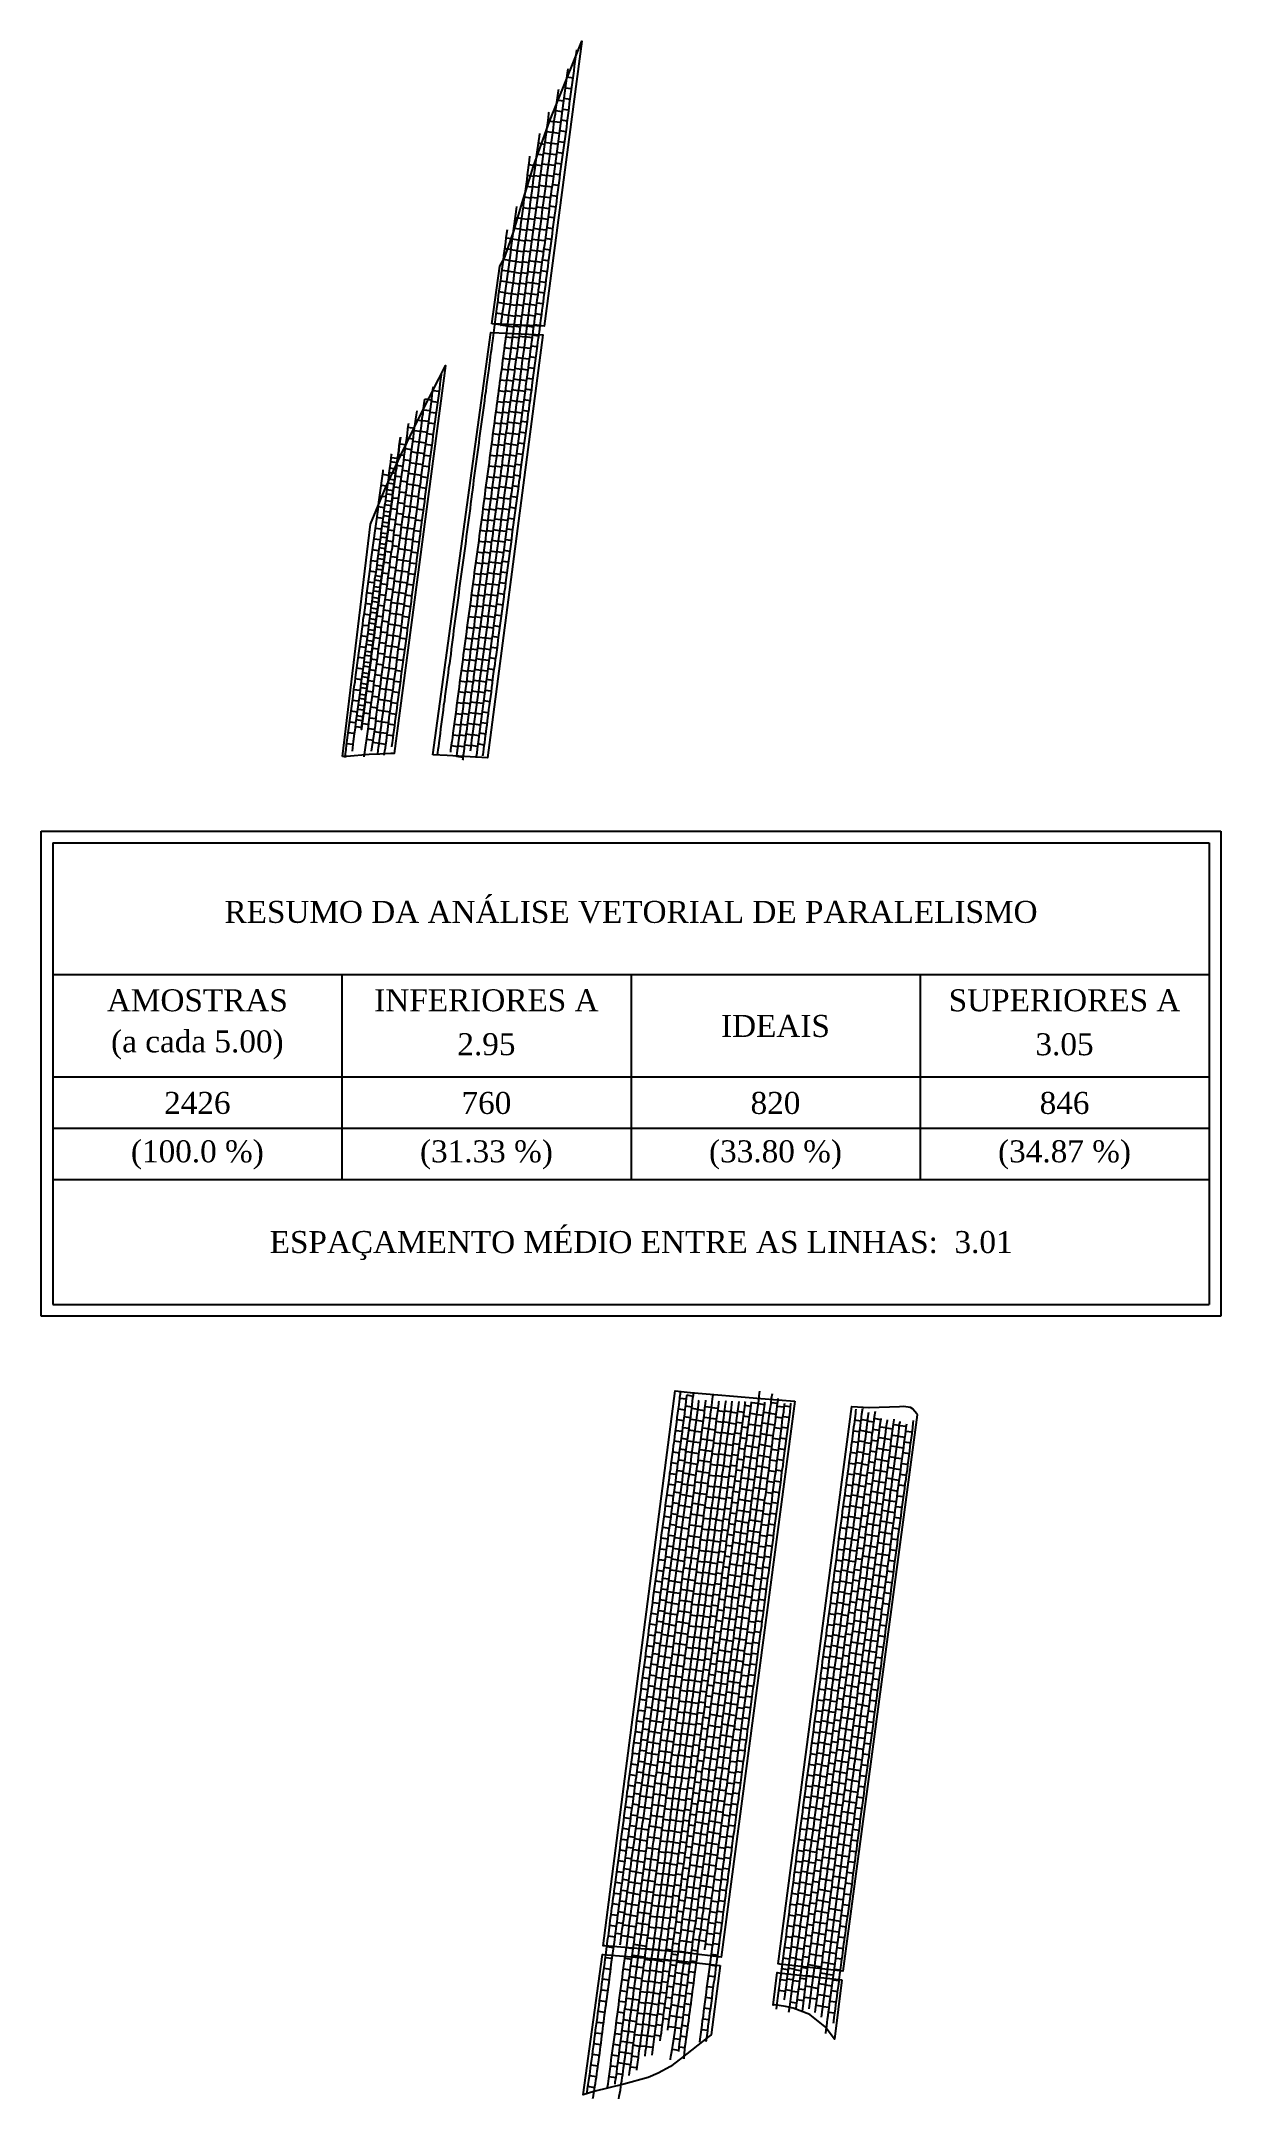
# Model space of a CAD drawing. Extents: x 705628 to 706171, y 1563556 to 1564504.
import ezdxf
from ezdxf.enums import TextEntityAlignment as Align

# ---------------------------------------------------------------- set-up
doc = ezdxf.new("R2010")
doc.units = 0
doc.layers.get('0').update_dxf_attribs({"true_color": 0xffffff})
for name, color, linetype in [('10108_0101_PANTES', 7, 'Continuous'), ('AGROCAD PLL', 7, 'Continuous'), ('Altimetria', 7, 'Continuous'), ('TABELAS', 7, 'Continuous')]:
    doc.layers.add(name, color=color, linetype=linetype)
doc.layers.add('10108_0101_REAL', color=30, linetype='Continuous', lineweight=25)
doc.styles.add('AREAS', font='times.ttf')

# ---------------------------------------------------------------- blocks, each defined once
blk = doc.blocks.new('tab_espac')
at = {"linetype": 'Continuous'}
for p, q in [((0, -331), (0, 0)), ((0, 0), (804.4, 0)), ((804.4, 0), (804.4, -331)), ((804.4, 0), (804.4, 0)), ((804.4, -331), (0, -331))]:
    blk.add_line(p, q, dxfattribs=at)
at = {"layer": 'TABELAS'}
for p, q in [((8, -8), (796.4, -8)), ((8, -8), (8, -323)), ((796.4, -8), (796.4, -323)), ((796.4, -98), (8, -98)), ((402.2, -98), (402.2, -238)), ((599.3, -98), (599.3, -238)), ((796.4, -168), (8, -168)), ((402.2, -203), (8, -203)), ((796.4, -203), (8, -203)), ((796.4, -238), (8, -238)), ((8, -323), (796.4, -323))]:
    blk.add_line(p, q, dxfattribs=at)
at = {"layer": 'TABELAS', "linetype": 'Continuous'}
blk.add_line((205.1, -98), (205.1, -238), dxfattribs=at)
at = {"layer": 'TABELAS', "color": 1, "style": 'AREAS'}
for tag, p in [('AGK13', (402.2, -53)), ('VALSUP', (697.8, -145.5)), ('Q_SUP', (697.8, -185.5)), ('P_SUP', (697.8, -220.5))]:
    blk.add_attdef(tag, text='', height=15, dxfattribs=at).set_placement(p, align=Align.MIDDLE)
at = {"layer": 'TABELAS', "style": 'AREAS'}
for tag, p in [('AGK14', (106.5, -115.5)), ('AGK15', (303.6, -115.5)), ('AGK17', (697.8, -115.5)), ('AGK16', (500.7, -133)), ('ESPAMO', (106.5, -145.5)), ('Q_AMO', (106.5, -185.5)), ('P_AMO', (106.5, -220.5)), ('AVG', (409.1, -280.5))]:
    blk.add_attdef(tag, text='', height=15, dxfattribs=at).set_placement(p, align=Align.MIDDLE)
at = {"layer": 'TABELAS', "color": 5, "style": 'AREAS'}
for tag, p in [('VALINF', (303.6, -145.5)), ('Q_INF', (303.6, -185.5)), ('P_INF', (303.6, -220.5))]:
    blk.add_attdef(tag, text='', height=15, dxfattribs=at).set_placement(p, align=Align.MIDDLE)
at = {"layer": 'TABELAS', "color": 3, "style": 'AREAS'}
for tag, p in [('Q_IDE', (500.7, -185.5)), ('P_IDE', (500.7, -220.5))]:
    blk.add_attdef(tag, text='', height=15, dxfattribs=at).set_placement(p, align=Align.MIDDLE)

msp = doc.modelspace()

# ---------------------------------------------------------------- linework, layer by layer
at = {"layer": '10108_0101_PANTES'}
for points in [[(705835.1, 1564373.52), (705838.72, 1564400.16), (705840.81, 1564403.67), (705841.05, 1564404.19), (705845.36, 1564416.72), (705845.41, 1564416.85), (705849.04, 1564429.27), (705854.24, 1564446.25), (705861.6, 1564466.83), (705872.76, 1564494.62), (705876.55, 1564503.77), (705859.1, 1564372.52), (705842.11, 1564373.29), (705835.1, 1564373.52)], [(705807.96, 1564174.94), (705834.55, 1564369.48), (705834.83, 1564369.52), (705841.95, 1564369.29), (705858.58, 1564368.54), (705833.1, 1564173.55), (705814.44, 1564174.68), (705807.96, 1564174.94)], [(705766.38, 1564174.14), (705779.17, 1564281.31), (705786.27, 1564298.34), (705793.18, 1564313.01), (705801.89, 1564330.96), (705810.67, 1564348.2), (705813.8, 1564354.31), (705790.08, 1564175.57), (705788.65, 1564175.61), (705788.6, 1564175.61), (705788.5, 1564175.6), (705783.46, 1564175.34), (705778.58, 1564175.08), (705778.52, 1564175.07), (705768.24, 1564174.21), (705766.38, 1564174.14)], [(705974.64, 1563877.24), (705940.74, 1563621.13), (705920.37, 1563623.58), (705920.29, 1563623.59), (705887.06, 1563626.24), (705886.63, 1563626.28), (705886.28, 1563626.31), (705919.43, 1563881.94), (705926.44, 1563881.16), (705926.5, 1563881.15), (705958.89, 1563878.45), (705974.64, 1563877.24)], [(706030.95, 1563870.93), (705996.69, 1563614.64), (705967.66, 1563617.89), (705966.95, 1563617.98), (706000.84, 1563874.79), (706008.67, 1563874.24), (706008.82, 1563874.24), (706008.89, 1563874.24), (706022.86, 1563874.8), (706024.79, 1563874.87), (706027.68, 1563874.47), (706028.94, 1563873.61), (706030.73, 1563871.56), (706030.95, 1563870.93)], [(705940.22, 1563617.17), (705936.05, 1563585.23), (705935.05, 1563584.46), (705921.88, 1563574.21), (705917.39, 1563570.71), (705911.7, 1563567.66), (705907.13, 1563565.61), (705895.89, 1563562.57), (705882.06, 1563559.2), (705877.2, 1563557.72), (705886.09, 1563622.31), (705886.28, 1563622.29), (705919.93, 1563619.61), (705940.22, 1563617.17)], [(705996.2, 1563610.67), (705992.84, 1563583.3), (705988.52, 1563588.92), (705981.49, 1563594.68), (705973.87, 1563597.65), (705970.22, 1563598.33), (705965.45, 1563599.13), (705964.57, 1563599.03), (705966.43, 1563614.01), (705967.2, 1563613.92), (705996.2, 1563610.67)]]:
    msp.add_lwpolyline(points, close=True, dxfattribs=at)
at = {"layer": '10108_0101_REAL'}
for points in [[(705830.96, 1564174.55), (705830.96, 1564174.62), (705831.05, 1564175.2), (705831.18, 1564176.26), (705831.34, 1564177.74), (705831.54, 1564179.2), (705831.8, 1564180.73), (705831.97, 1564182.26), (705832.19, 1564183.89), (705832.44, 1564185.54), (705832.67, 1564187.19), (705832.89, 1564188.84), (705833.08, 1564190.5), (705833.24, 1564192.19), (705833.5, 1564193.94), (705833.71, 1564195.8), (705834.01, 1564197.76), (705834.34, 1564199.84), (705834.58, 1564201.86), (705834.86, 1564203.91), (705835.06, 1564205.94), (705835.34, 1564207.96), (705835.6, 1564210.05), (705835.91, 1564212.26), (705836.16, 1564214.47), (705836.56, 1564216.69), (705836.83, 1564218.94), (705837.19, 1564221.15), (705837.48, 1564223.38), (705837.76, 1564225.59), (705838.02, 1564227.85), (705838.37, 1564230.08), (705838.6, 1564232.29), (705838.94, 1564234.52), (705839.23, 1564236.69), (705839.55, 1564238.92), (705839.83, 1564241.15), (705840.11, 1564243.35), (705840.39, 1564245.56), (705840.7, 1564247.79), (705840.97, 1564250.01), (705841.3, 1564252.23), (705841.58, 1564254.44), (705841.89, 1564256.67), (705842.15, 1564258.87), (705842.46, 1564261.09), (705842.79, 1564263.3), (705843.06, 1564265.5), (705843.32, 1564267.71), (705843.65, 1564269.91), (705843.93, 1564272.11), (705844.22, 1564274.34), (705844.51, 1564276.53), (705844.77, 1564278.74), (705845.08, 1564280.97), (705845.4, 1564283.17), (705845.65, 1564285.4), (705845.94, 1564287.6), (705846.33, 1564289.78), (705846.59, 1564292.02), (705846.91, 1564294.24), (705847.15, 1564296.46), (705847.46, 1564298.68), (705847.72, 1564300.91), (705848.06, 1564303.1), (705848.34, 1564305.34), (705848.64, 1564307.56), (705848.91, 1564309.78), (705849.23, 1564311.99), (705849.5, 1564314.22), (705849.85, 1564316.44), (705850.09, 1564318.65), (705850.47, 1564320.86), (705850.75, 1564323.06), (705851.05, 1564325.31), (705851.3, 1564327.54), (705851.6, 1564329.75), (705851.86, 1564332.01), (705852.22, 1564334.23), (705852.47, 1564336.45), (705852.83, 1564338.68), (705853.09, 1564340.9), (705853.42, 1564343.13), (705853.69, 1564345.36), (705854.01, 1564347.58), (705854.31, 1564349.82), (705854.62, 1564352.08), (705854.89, 1564354.32), (705855.17, 1564356.56), (705855.47, 1564358.77), (705855.77, 1564361.04), (705856.03, 1564363.19), (705856.32, 1564365.04), (705856.53, 1564366.93), (705856.81, 1564368.67), (705857.01, 1564370.14), (705857.13, 1564370.96), (705857.16, 1564371.16), (705857.21, 1564371.44), (705857.46, 1564373.5), (705857.51, 1564374.03), (705857.63, 1564374.86), (705857.84, 1564376.23), (705858.04, 1564377.94), (705858.28, 1564379.82), (705858.55, 1564381.71), (705858.79, 1564383.68), (705859.08, 1564385.65), (705859.3, 1564387.6), (705859.61, 1564389.63), (705859.88, 1564391.71), (705860.13, 1564393.78), (705860.41, 1564395.82), (705860.69, 1564397.9), (705860.96, 1564399.96), (705861.22, 1564402.04), (705861.51, 1564404.09), (705861.78, 1564406.26), (705862.1, 1564408.44), (705862.35, 1564410.59), (705862.67, 1564412.76), (705862.96, 1564414.93), (705863.23, 1564417.09), (705863.5, 1564419.24), (705863.8, 1564421.38), (705864.04, 1564423.53), (705864.35, 1564425.66), (705864.65, 1564427.81), (705864.95, 1564429.92), (705865.2, 1564432.1), (705865.45, 1564434.24), (705865.72, 1564436.35), (705866.05, 1564438.53), (705866.33, 1564440.66), (705866.6, 1564442.81), (705866.89, 1564444.96), (705867.17, 1564447.07), (705867.48, 1564449.22), (705867.77, 1564451.34), (705868.07, 1564453.49), (705868.36, 1564455.66), (705868.65, 1564457.76), (705868.93, 1564459.92), (705869.24, 1564462.05), (705869.55, 1564464.18), (705869.81, 1564466.34), (705870.12, 1564468.52), (705870.36, 1564470.67), (705870.64, 1564472.84), (705870.87, 1564474.99), (705871.19, 1564477.17), (705871.42, 1564479.33), (705871.75, 1564481.48), (705872.02, 1564483.61), (705872.31, 1564485.73), (705872.61, 1564487.91), (705872.91, 1564490.04), (705873.18, 1564492.2), (705873.49, 1564494.34), (705873.78, 1564496.48), (705874.07, 1564498.61), (705874.2, 1564499.7)], [(705870.04, 1564491.02), (705869.77, 1564489.13), (705869.49, 1564486.77), (705869.19, 1564484.45), (705868.89, 1564482.12), (705868.59, 1564479.8), (705868.28, 1564477.49), (705867.93, 1564475.15), (705867.64, 1564472.84), (705867.29, 1564470.51), (705866.97, 1564468.18), (705866.69, 1564465.83), (705866.4, 1564463.52), (705866.11, 1564461.18), (705865.8, 1564458.84), (705865.44, 1564456.53), (705865.17, 1564454.2), (705864.88, 1564451.86), (705864.57, 1564449.56), (705864.25, 1564447.23), (705863.95, 1564444.9), (705863.63, 1564442.59), (705863.31, 1564440.27), (705862.95, 1564437.96), (705862.62, 1564435.64), (705862.31, 1564433.29), (705862, 1564430.95), (705861.7, 1564428.59), (705861.42, 1564426.27), (705861.12, 1564423.93), (705860.8, 1564421.61), (705860.49, 1564419.26), (705860.17, 1564416.93), (705859.88, 1564414.6), (705859.57, 1564412.26), (705859.27, 1564409.95), (705858.93, 1564407.62), (705858.64, 1564405.31), (705858.3, 1564403), (705858, 1564400.66), (705857.67, 1564398.35), (705857.4, 1564396.03), (705857.07, 1564393.68), (705856.8, 1564391.36), (705856.43, 1564389.02), (705856.18, 1564386.69), (705855.86, 1564384.37), (705855.55, 1564382.06), (705855.17, 1564379.75), (705855, 1564377.55), (705854.74, 1564375.93), (705854.57, 1564374.4), (705854.35, 1564372.93), (705854.15, 1564371.41), (705853.98, 1564370.05), (705853.89, 1564369.51), (705853.74, 1564368.7), (705853.63, 1564367.64), (705853.59, 1564367.38), (705853.44, 1564366.06), (705853.31, 1564365.29), (705853.18, 1564364.26), (705852.97, 1564362.7), (705852.79, 1564360.93), (705852.52, 1564359.13), (705852.26, 1564357.16), (705852.01, 1564355.09), (705851.76, 1564353.09), (705851.47, 1564351.05), (705851.18, 1564348.99), (705850.89, 1564346.93), (705850.63, 1564344.84), (705850.36, 1564342.73), (705850.06, 1564340.62), (705849.78, 1564338.41), (705849.48, 1564336.16), (705849.16, 1564333.92), (705848.82, 1564331.69), (705848.52, 1564329.48), (705848.23, 1564327.26), (705847.96, 1564325), (705847.66, 1564322.79), (705847.38, 1564320.53), (705847.06, 1564318.31), (705846.76, 1564316.05), (705846.42, 1564313.83), (705846.15, 1564311.61), (705845.88, 1564309.34), (705845.57, 1564307.11), (705845.26, 1564304.86), (705844.98, 1564302.6), (705844.67, 1564300.37), (705844.38, 1564298.12), (705844.07, 1564295.86), (705843.74, 1564293.6), (705843.5, 1564291.36), (705843.18, 1564289.11), (705842.86, 1564286.89), (705842.58, 1564284.62), (705842.26, 1564282.39), (705841.94, 1564280.11), (705841.68, 1564277.75), (705841.3, 1564275.39), (705840.99, 1564273.05), (705840.69, 1564270.69), (705840.42, 1564268.35), (705840.08, 1564266), (705839.74, 1564263.68), (705839.43, 1564261.34), (705839.12, 1564258.98), (705838.86, 1564256.63), (705838.49, 1564254.27), (705838.21, 1564251.93), (705837.91, 1564249.6), (705837.58, 1564247.29), (705837.26, 1564244.95), (705836.98, 1564242.61), (705836.67, 1564240.28), (705836.36, 1564237.96), (705836.06, 1564235.61), (705835.75, 1564233.29), (705835.46, 1564230.96), (705835.09, 1564228.63), (705834.8, 1564226.31), (705834.47, 1564223.97), (705834.17, 1564221.63), (705833.87, 1564219.29), (705833.58, 1564216.96), (705833.28, 1564214.63), (705832.96, 1564212.29), (705832.63, 1564209.97), (705832.33, 1564207.66), (705832.03, 1564205.35), (705831.71, 1564203.02), (705831.4, 1564200.72), (705831.12, 1564198.45), (705830.79, 1564196.13), (705830.48, 1564193.81), (705830.21, 1564191.46), (705829.9, 1564189.13), (705829.58, 1564186.78), (705829.27, 1564184.43), (705828.95, 1564182.12), (705828.66, 1564179.82), (705828.35, 1564177.72), (705828.09, 1564175.74), (705827.9, 1564174.2), (705827.8, 1564173.6)], [(705865.7, 1564481.43), (705865.63, 1564480.88), (705865.32, 1564478.71), (705865, 1564476.57), (705864.72, 1564474.41), (705864.44, 1564472.26), (705864.17, 1564470.13), (705863.84, 1564467.99), (705863.54, 1564465.84), (705863.26, 1564463.66), (705862.99, 1564461.54), (705862.68, 1564459.4), (705862.42, 1564457.25), (705862.09, 1564455.11), (705861.88, 1564452.94), (705861.58, 1564450.8), (705861.33, 1564448.67), (705861.03, 1564446.51), (705860.73, 1564444.36), (705860.42, 1564442.25), (705860.16, 1564440.09), (705859.88, 1564437.97), (705859.59, 1564435.81), (705859.32, 1564433.64), (705859.06, 1564431.48), (705858.74, 1564429.35), (705858.46, 1564427.23), (705858.16, 1564425.04), (705857.91, 1564422.87), (705857.63, 1564420.72), (705857.37, 1564418.55), (705857.05, 1564416.41), (705856.76, 1564414.25), (705856.48, 1564412.08), (705856.18, 1564409.94), (705855.87, 1564407.8), (705855.59, 1564405.65), (705855.27, 1564403.5), (705854.99, 1564401.34), (705854.71, 1564399.19), (705854.45, 1564397.04), (705854.13, 1564394.87), (705853.87, 1564392.71), (705853.57, 1564390.53), (705853.29, 1564388.38), (705853.03, 1564386.23), (705852.77, 1564384.07), (705852.44, 1564381.91), (705852.18, 1564379.92), (705851.9, 1564377.97), (705851.65, 1564376.1), (705851.45, 1564374.42), (705851.24, 1564372.83), (705851.14, 1564372.1), (705851.09, 1564371.69), (705851.06, 1564371.37), (705850.67, 1564368.8), (705850.62, 1564368.39), (705850.51, 1564367.31), (705850.32, 1564365.75), (705850.06, 1564363.82), (705849.79, 1564361.77), (705849.5, 1564359.79), (705849.25, 1564357.69), (705848.96, 1564355.64), (705848.74, 1564353.55), (705848.43, 1564351.53), (705848.18, 1564349.47), (705847.9, 1564347.42), (705847.61, 1564345.36), (705847.37, 1564343.31), (705847.04, 1564341.24), (705846.76, 1564339.23), (705846.41, 1564337.19), (705846.18, 1564335.15), (705845.9, 1564333.09), (705845.67, 1564331.05), (705845.39, 1564328.97), (705845.1, 1564326.93), (705844.86, 1564324.83), (705844.6, 1564322.77), (705844.3, 1564320.68), (705844.02, 1564318.61), (705843.71, 1564316.55), (705843.46, 1564314.44), (705843.16, 1564312.37), (705842.9, 1564310.26), (705842.66, 1564308.22), (705842.37, 1564306.14), (705842.1, 1564304.08), (705841.79, 1564301.99), (705841.53, 1564299.9), (705841.23, 1564297.82), (705840.95, 1564295.71), (705840.65, 1564293.6), (705840.38, 1564291.5), (705840.08, 1564289.38), (705839.82, 1564287.29), (705839.56, 1564285.2), (705839.27, 1564283.1), (705838.99, 1564280.99), (705838.75, 1564278.87), (705838.43, 1564276.72), (705838.18, 1564274.58), (705837.87, 1564272.41), (705837.58, 1564270.21), (705837.24, 1564268.01), (705836.98, 1564265.79), (705836.68, 1564263.57), (705836.39, 1564261.38), (705836.06, 1564259.16), (705835.79, 1564256.92), (705835.5, 1564254.69), (705835.23, 1564252.46), (705834.92, 1564250.24), (705834.62, 1564248.02), (705834.32, 1564245.8), (705834, 1564243.59), (705833.71, 1564241.36), (705833.45, 1564239.13), (705833.17, 1564236.93), (705832.87, 1564234.67), (705832.55, 1564232.49), (705832.25, 1564230.26), (705831.96, 1564228.01), (705831.63, 1564225.8), (705831.35, 1564223.56), (705831.09, 1564221.34), (705830.83, 1564219.11), (705830.5, 1564216.93), (705830.21, 1564214.7), (705829.9, 1564212.52), (705829.6, 1564210.28), (705829.26, 1564208.06), (705829.01, 1564205.86), (705828.71, 1564203.64), (705828.42, 1564201.45), (705828.12, 1564199.25), (705827.84, 1564197.01), (705827.53, 1564194.78), (705827.27, 1564192.55), (705826.95, 1564190.32), (705826.65, 1564188.1), (705826.33, 1564185.87), (705826.06, 1564183.64), (705825.78, 1564181.84), (705825.54, 1564180.1), (705825.33, 1564178.35), (705825.07, 1564176.7)], [(705861.25, 1564471.09), (705861.19, 1564470.66), (705860.95, 1564468.44), (705860.67, 1564466.17), (705860.4, 1564463.96), (705860.05, 1564461.75), (705859.78, 1564459.51), (705859.52, 1564457.26), (705859.15, 1564455.05), (705858.86, 1564452.85), (705858.58, 1564450.6), (705858.31, 1564448.37), (705857.99, 1564446.15), (705857.66, 1564443.89), (705857.36, 1564441.65), (705857.07, 1564439.39), (705856.78, 1564437.16), (705856.55, 1564434.93), (705856.2, 1564432.68), (705855.91, 1564430.43), (705855.59, 1564428.2), (705855.32, 1564425.96), (705854.97, 1564423.69), (705854.68, 1564421.44), (705854.38, 1564419.2), (705854.07, 1564416.92), (705853.79, 1564414.69), (705853.48, 1564412.46), (705853.15, 1564410.17), (705852.87, 1564407.9), (705852.61, 1564405.66), (705852.28, 1564403.43), (705852.01, 1564401.16), (705851.68, 1564398.87), (705851.45, 1564396.63), (705851.1, 1564394.42), (705850.84, 1564392.16), (705850.5, 1564389.9), (705850.26, 1564387.67), (705849.9, 1564385.41), (705849.67, 1564383.17), (705849.27, 1564380.94), (705849.04, 1564378.68), (705848.73, 1564376.54), (705848.47, 1564374.57), (705848.25, 1564372.63), (705848.01, 1564371.01), (705847.8, 1564369.45), (705847.7, 1564368.8), (705847.66, 1564368.49), (705847.59, 1564368.08), (705847.35, 1564366), (705847.3, 1564365.67), (705847.21, 1564364.77), (705847.02, 1564363.31), (705846.82, 1564361.67), (705846.51, 1564359.86), (705846.22, 1564357.82), (705845.96, 1564355.82), (705845.71, 1564353.72), (705845.47, 1564351.65), (705845.15, 1564349.52), (705844.89, 1564347.32), (705844.57, 1564345.13), (705844.24, 1564342.95), (705843.97, 1564340.76), (705843.7, 1564338.54), (705843.41, 1564336.34), (705843.1, 1564334.2), (705842.77, 1564332.02), (705842.5, 1564329.83), (705842.2, 1564327.65), (705841.91, 1564325.48), (705841.58, 1564323.28), (705841.28, 1564321.09), (705840.97, 1564318.89), (705840.69, 1564316.68), (705840.41, 1564314.48), (705840.15, 1564312.31), (705839.87, 1564310.1), (705839.6, 1564307.9), (705839.25, 1564305.72), (705838.99, 1564303.52), (705838.71, 1564301.3), (705838.41, 1564299.1), (705838.08, 1564296.89), (705837.85, 1564294.68), (705837.56, 1564292.46), (705837.28, 1564290.28), (705836.93, 1564288.06), (705836.66, 1564285.86), (705836.35, 1564283.65), (705836.06, 1564281.44), (705835.74, 1564279.28), (705835.5, 1564277.02), (705835.15, 1564274.81), (705834.84, 1564272.62), (705834.57, 1564270.37), (705834.27, 1564268.16), (705833.98, 1564265.96), (705833.68, 1564263.73), (705833.39, 1564261.52), (705833.06, 1564259.31), (705832.8, 1564257.12), (705832.49, 1564254.92), (705832.17, 1564252.71), (705831.89, 1564250.49), (705831.64, 1564248.32), (705831.29, 1564246.07), (705831.04, 1564243.87), (705830.74, 1564241.68), (705830.49, 1564239.47), (705830.15, 1564237.29), (705829.86, 1564235.07), (705829.58, 1564232.9), (705829.29, 1564230.69), (705828.98, 1564228.48), (705828.73, 1564226.29), (705828.42, 1564224.08), (705828.13, 1564221.88), (705827.83, 1564219.69), (705827.58, 1564217.48), (705827.24, 1564215.27), (705826.98, 1564213.08), (705826.66, 1564210.88), (705826.42, 1564208.65), (705826.07, 1564206.46), (705825.82, 1564204.28), (705825.47, 1564202.12), (705825.2, 1564199.93), (705824.9, 1564197.73), (705824.65, 1564195.55), (705824.33, 1564193.36), (705824.07, 1564191.16), (705823.77, 1564188.97), (705823.49, 1564186.75), (705823.15, 1564184.56), (705822.89, 1564182.33), (705822.56, 1564180.1), (705822.36, 1564178.23), (705822.12, 1564176.59), (705821.89, 1564174.78), (705821.66, 1564173.02), (705821.58, 1564172.53)], [(705856.99, 1564461.21), (705856.82, 1564459.9), (705856.53, 1564457.8), (705856.21, 1564455.7), (705855.98, 1564453.64), (705855.67, 1564451.56), (705855.39, 1564449.46), (705855.11, 1564447.39), (705854.84, 1564445.29), (705854.56, 1564443.22), (705854.27, 1564441.12), (705853.99, 1564439.03), (705853.74, 1564436.93), (705853.46, 1564434.83), (705853.19, 1564432.74), (705852.94, 1564430.65), (705852.63, 1564428.53), (705852.34, 1564426.32), (705852.1, 1564424.09), (705851.73, 1564421.92), (705851.46, 1564419.7), (705851.15, 1564417.5), (705850.87, 1564415.27), (705850.56, 1564413.06), (705850.29, 1564410.85), (705849.96, 1564408.65), (705849.7, 1564406.46), (705849.39, 1564404.26), (705849.14, 1564402.06), (705848.83, 1564399.84), (705848.57, 1564397.64), (705848.26, 1564395.44), (705847.98, 1564393.22), (705847.69, 1564391.01), (705847.38, 1564388.8), (705847.06, 1564386.62), (705846.8, 1564384.43), (705846.48, 1564382.35), (705846.24, 1564380.47), (705845.99, 1564378.64), (705845.74, 1564376.7), (705845.5, 1564374.91), (705845.32, 1564373.3), (705845.1, 1564371.83), (705845.03, 1564371.09), (705844.98, 1564370.73), (705844.94, 1564370.21), (705844.68, 1564368.61), (705844.66, 1564368.33), (705844.53, 1564367.24), (705844.35, 1564365.87), (705844.12, 1564364.17), (705843.88, 1564362.33), (705843.64, 1564360.55), (705843.42, 1564358.78), (705843.15, 1564356.96), (705842.89, 1564355.17), (705842.65, 1564353.37), (705842.39, 1564351.52), (705842.18, 1564349.65), (705841.89, 1564347.79), (705841.61, 1564345.87), (705841.4, 1564343.99), (705841.15, 1564342.11), (705840.95, 1564340.22), (705840.64, 1564338.29), (705840.43, 1564336.38), (705840.15, 1564334.46), (705839.93, 1564332.52), (705839.65, 1564330.62), (705839.38, 1564328.69), (705839.13, 1564326.77), (705838.87, 1564324.83), (705838.65, 1564322.9), (705838.36, 1564320.99), (705838.12, 1564319.07), (705837.82, 1564317.13), (705837.59, 1564315.22), (705837.3, 1564313.29), (705837.05, 1564311.37), (705836.8, 1564309.43), (705836.5, 1564307.51), (705836.3, 1564305.58), (705835.98, 1564303.66), (705835.75, 1564301.67), (705835.44, 1564299.54), (705835.14, 1564297.46), (705834.87, 1564295.38), (705834.61, 1564293.29), (705834.33, 1564291.19), (705834.06, 1564289.12), (705833.75, 1564287.01), (705833.46, 1564284.95), (705833.23, 1564282.87), (705832.97, 1564280.77), (705832.73, 1564278.69), (705832.37, 1564276.61), (705832.11, 1564274.5), (705831.83, 1564272.43), (705831.57, 1564270.32), (705831.27, 1564268.25), (705830.98, 1564266.15), (705830.7, 1564264.05), (705830.44, 1564261.96), (705830.18, 1564259.89), (705829.92, 1564257.78), (705829.64, 1564255.7), (705829.33, 1564253.59), (705829.05, 1564251.52), (705828.77, 1564249.4), (705828.49, 1564247.35), (705828.25, 1564245.24), (705827.96, 1564243.15), (705827.66, 1564241.08), (705827.41, 1564238.96), (705827.14, 1564236.91), (705826.88, 1564234.78), (705826.59, 1564232.7), (705826.28, 1564230.6), (705825.98, 1564228.52), (705825.71, 1564226.42), (705825.4, 1564224.31), (705825.15, 1564222.24), (705824.9, 1564220.15), (705824.6, 1564218.07), (705824.34, 1564216), (705824.06, 1564213.88), (705823.78, 1564211.81), (705823.5, 1564209.69), (705823.2, 1564207.59), (705822.95, 1564205.52), (705822.65, 1564203.43), (705822.37, 1564201.36), (705822.05, 1564199.3), (705821.81, 1564197.22), (705821.54, 1564195.09), (705821.31, 1564192.98), (705821, 1564190.89), (705820.72, 1564188.77), (705820.47, 1564186.78), (705820.17, 1564184.72), (705819.89, 1564182.62), (705819.59, 1564180.49), (705819.34, 1564178.75), (705819.1, 1564177.11), (705818.96, 1564175.77), (705818.8, 1564174.55), (705818.74, 1564174.11)], [(705852.48, 1564450.75), (705852.23, 1564448.72), (705851.95, 1564446.57), (705851.68, 1564444.41), (705851.38, 1564442.22), (705851.14, 1564440.07), (705850.84, 1564437.93), (705850.53, 1564435.77), (705850.28, 1564433.64), (705849.96, 1564431.57), (705849.68, 1564429.55), (705849.44, 1564427.44), (705849.17, 1564425.4), (705848.87, 1564423.31), (705848.59, 1564421.23), (705848.33, 1564419.12), (705848.07, 1564417.07), (705847.8, 1564414.94), (705847.49, 1564412.85), (705847.23, 1564410.76), (705846.94, 1564408.68), (705846.64, 1564406.6), (705846.37, 1564404.5), (705846.08, 1564402.39), (705845.85, 1564400.32), (705845.58, 1564398.23), (705845.27, 1564396.17), (705845, 1564394.09), (705844.73, 1564391.99), (705844.46, 1564389.92), (705844.17, 1564387.86), (705843.86, 1564385.76), (705843.62, 1564383.66), (705843.32, 1564381.6), (705843.06, 1564379.63), (705842.82, 1564377.77), (705842.59, 1564376.07), (705842.43, 1564374.58), (705842.33, 1564373.68), (705842.31, 1564373.58), (705842.29, 1564373.42), (705841.92, 1564370.86), (705841.92, 1564370.58), (705841.8, 1564369.66), (705841.63, 1564368.38), (705841.43, 1564366.86), (705841.2, 1564365.3), (705840.96, 1564363.58), (705840.72, 1564361.84), (705840.48, 1564360.1), (705840.27, 1564358.34), (705840.04, 1564356.62), (705839.81, 1564354.9), (705839.6, 1564353.17), (705839.36, 1564351.43), (705839.13, 1564349.71), (705838.9, 1564348), (705838.65, 1564346.31), (705838.43, 1564344.52), (705838.17, 1564342.78), (705837.95, 1564341.05), (705837.74, 1564339.3), (705837.5, 1564337.57), (705837.29, 1564335.85), (705837.01, 1564334.13), (705836.78, 1564332.36), (705836.52, 1564330.44), (705836.26, 1564328.49), (705836.01, 1564326.46), (705835.73, 1564324.43), (705835.44, 1564322.35), (705835.19, 1564320.29), (705834.91, 1564318.21), (705834.61, 1564316.07), (705834.33, 1564313.96), (705834.06, 1564311.83), (705833.8, 1564309.71), (705833.52, 1564307.62), (705833.24, 1564305.5), (705832.94, 1564303.4), (705832.65, 1564301.27), (705832.34, 1564299.18), (705832.05, 1564297.09), (705831.79, 1564294.94), (705831.53, 1564292.83), (705831.25, 1564290.71), (705830.96, 1564288.59), (705830.7, 1564286.49), (705830.43, 1564284.37), (705830.15, 1564282.22), (705829.85, 1564280.1), (705829.6, 1564277.96), (705829.27, 1564275.86), (705829.04, 1564273.74), (705828.71, 1564271.64), (705828.44, 1564269.5), (705828.15, 1564267.4), (705827.93, 1564265.28), (705827.58, 1564263.18), (705827.3, 1564261.06), (705826.98, 1564258.97), (705826.72, 1564256.87), (705826.42, 1564254.77), (705826.23, 1564252.65), (705825.92, 1564250.52), (705825.63, 1564248.46), (705825.35, 1564246.33), (705825.06, 1564244.25), (705824.79, 1564242.16), (705824.51, 1564240.04), (705824.19, 1564237.91), (705823.92, 1564235.8), (705823.62, 1564233.7), (705823.39, 1564231.61), (705823.06, 1564229.47), (705822.8, 1564227.35), (705822.51, 1564225.23), (705822.22, 1564223.12), (705821.93, 1564220.98), (705821.68, 1564218.86), (705821.38, 1564216.74), (705821.12, 1564214.65), (705820.79, 1564212.52), (705820.55, 1564210.41), (705820.25, 1564208.29), (705819.98, 1564206.21), (705819.69, 1564204.09), (705819.42, 1564202), (705819.14, 1564199.9), (705818.86, 1564197.77), (705818.58, 1564195.65), (705818.29, 1564193.53), (705818.02, 1564191.41), (705817.68, 1564189.29), (705817.48, 1564187.15), (705817.18, 1564184.99), (705816.91, 1564182.98), (705816.65, 1564181.11), (705816.37, 1564179.43), (705816.22, 1564178.33), (705816.11, 1564177.27), (705815.99, 1564176.19), (705815.98, 1564176.16)], [(705846.4, 1564427.53), (705846.23, 1564426.29), (705845.93, 1564424.05), (705845.65, 1564421.86), (705845.36, 1564419.62), (705845.08, 1564417.39), (705844.76, 1564415.21), (705844.47, 1564412.97), (705844.18, 1564410.76), (705843.85, 1564408.55), (705843.6, 1564406.33), (705843.29, 1564404.12), (705843.01, 1564401.91), (705842.7, 1564399.71), (705842.44, 1564397.52), (705842.13, 1564395.3), (705841.85, 1564393.1), (705841.52, 1564390.88), (705841.23, 1564388.68), (705840.92, 1564386.47), (705840.66, 1564384.25), (705840.38, 1564382.11), (705840.14, 1564380.18), (705839.89, 1564378.4), (705839.64, 1564376.68), (705839.44, 1564375.05), (705839.21, 1564373.4), (705839.14, 1564372.77), (705839.13, 1564372.7)], [(705842.1, 1564416.85), (705841.86, 1564415.2), (705841.58, 1564413.15), (705841.31, 1564411.1), (705841.07, 1564409.05), (705840.78, 1564407), (705840.52, 1564404.95), (705840.25, 1564402.89), (705839.99, 1564400.83), (705839.7, 1564398.78), (705839.43, 1564396.74), (705839.15, 1564394.69), (705838.84, 1564392.67), (705838.58, 1564390.61), (705838.28, 1564388.57), (705838.03, 1564386.56), (705837.79, 1564384.49), (705837.53, 1564382.44), (705837.25, 1564380.44), (705835.35, 1564365.7), (705835.1, 1564363.83), (705834.87, 1564362.06), (705834.62, 1564360.28), (705834.33, 1564358.45), (705834.11, 1564356.56), (705833.85, 1564354.7), (705833.62, 1564352.85), (705833.38, 1564350.96), (705833.05, 1564348.82), (705832.78, 1564346.62), (705832.5, 1564344.46), (705832.24, 1564342.31), (705831.9, 1564340.18), (705831.65, 1564338.04), (705831.36, 1564335.9), (705831.06, 1564333.76), (705830.74, 1564331.61), (705830.46, 1564329.45), (705830.14, 1564327.32), (705829.89, 1564325.16), (705829.59, 1564323.01), (705829.31, 1564320.87), (705829.02, 1564318.74), (705828.73, 1564316.59), (705828.45, 1564314.41), (705828.17, 1564312.27), (705827.87, 1564310.1), (705827.61, 1564307.92), (705827.3, 1564305.8), (705827.01, 1564303.62), (705826.7, 1564301.48), (705826.41, 1564299.32), (705826.14, 1564297.14), (705825.85, 1564295), (705825.53, 1564292.84), (705825.27, 1564290.67), (705825.02, 1564288.51), (705824.75, 1564286.35), (705824.43, 1564284.21), (705824.18, 1564282.03), (705823.88, 1564279.86), (705823.61, 1564277.68), (705823.3, 1564275.53), (705823.03, 1564273.35), (705822.75, 1564271.16), (705822.44, 1564269.01), (705822.14, 1564266.84), (705821.84, 1564264.67), (705821.57, 1564262.5), (705821.28, 1564260.35), (705820.98, 1564258.18), (705820.67, 1564256.03), (705820.39, 1564253.89), (705820.08, 1564251.72), (705819.82, 1564249.54), (705819.51, 1564247.34), (705819.23, 1564245.21), (705818.93, 1564243.03), (705818.62, 1564240.89), (705818.34, 1564238.71), (705818.09, 1564236.55), (705817.77, 1564234.42), (705817.49, 1564232.27), (705817.23, 1564230.06), (705816.94, 1564227.89), (705816.73, 1564225.75), (705816.39, 1564223.59), (705816.13, 1564221.42), (705815.83, 1564219.29), (705815.54, 1564217.09), (705815.19, 1564214.98), (705814.9, 1564212.82), (705814.61, 1564210.66), (705814.35, 1564208.52), (705814.07, 1564206.32), (705813.79, 1564204.19), (705813.48, 1564202.05), (705813.21, 1564199.91), (705812.89, 1564197.76), (705812.66, 1564195.58), (705812.38, 1564193.42), (705812.1, 1564191.27), (705811.76, 1564189.14), (705811.48, 1564186.95), (705811.21, 1564184.79), (705810.94, 1564182.62), (705810.66, 1564180.49), (705810.46, 1564178.79), (705810.21, 1564177.33), (705810.01, 1564175.98), (705809.87, 1564174.94), (705809.85, 1564174.77)], [(705789.08, 1564178.74), (705789.36, 1564180.65), (705789.49, 1564181.59), (705789.68, 1564182.81), (705789.85, 1564184.41), (705790.13, 1564186.36), (705790.35, 1564188.29), (705790.63, 1564190.34), (705790.89, 1564192.33), (705791.16, 1564194.37), (705791.41, 1564196.42), (705791.68, 1564198.47), (705791.96, 1564200.53), (705792.21, 1564202.6), (705792.59, 1564204.71), (705792.86, 1564206.9), (705793.11, 1564209.09), (705793.38, 1564211.23), (705793.69, 1564213.37), (705793.98, 1564215.56), (705794.29, 1564217.73), (705794.56, 1564219.9), (705794.89, 1564222.04), (705795.16, 1564224.18), (705795.45, 1564226.31), (705795.75, 1564228.44), (705796.05, 1564230.57), (705796.29, 1564232.74), (705796.55, 1564234.88), (705796.83, 1564237.04), (705797.16, 1564239.15), (705797.46, 1564241.26), (705797.75, 1564243.45), (705798.02, 1564245.61), (705798.28, 1564247.76), (705798.54, 1564249.88), (705798.84, 1564252.04), (705799.14, 1564254.19), (705799.44, 1564256.31), (705799.74, 1564258.44), (705800.04, 1564260.55), (705800.32, 1564262.69), (705800.58, 1564264.84), (705800.81, 1564267.01), (705801.12, 1564269.18), (705801.4, 1564271.33), (705801.7, 1564273.43), (705801.92, 1564275.03), (705802.15, 1564276.71), (705802.41, 1564278.79), (705802.73, 1564281), (705802.98, 1564283.19), (705803.29, 1564285.33), (705803.59, 1564287.46), (705803.87, 1564289.64), (705804.16, 1564291.76), (705804.44, 1564293.94), (705804.74, 1564296.09), (705805.05, 1564298.25), (705805.29, 1564300.4), (705805.6, 1564302.55), (705805.87, 1564304.71), (705806.16, 1564306.86), (705806.4, 1564309.01), (705806.69, 1564311.18), (705806.96, 1564313.32), (705807.25, 1564315.49), (705807.56, 1564317.63), (705807.85, 1564319.78), (705808.12, 1564321.94), (705808.4, 1564324.12), (705808.7, 1564326.29), (705809, 1564328.45), (705809.28, 1564330.62), (705809.56, 1564332.79), (705809.84, 1564334.98), (705810.16, 1564337.14), (705810.46, 1564339.32), (705810.75, 1564341.48), (705811.08, 1564343.64), (705811.33, 1564345.83), (705811.66, 1564347.98), (705811.95, 1564350.12), (705811.98, 1564350.36)], [(705785.45, 1564174.87), (705785.64, 1564175.83), (705785.84, 1564176.78), (705786.04, 1564178.06), (705786.33, 1564179.75), (705786.54, 1564181.46), (705786.74, 1564183.11), (705786.94, 1564184.83), (705787.14, 1564186.46), (705787.36, 1564188.22), (705787.57, 1564190.15), (705787.87, 1564192.19), (705788.14, 1564194.16), (705788.44, 1564196.2), (705788.7, 1564198.18), (705788.94, 1564200.15), (705789.24, 1564202.14), (705789.44, 1564204.18), (705789.73, 1564206.14), (705790, 1564208.15), (705790.32, 1564210.18), (705790.57, 1564212.17), (705790.87, 1564214.2), (705791.1, 1564216.21), (705791.34, 1564218.21), (705791.57, 1564220.24), (705791.86, 1564222.24), (705792.14, 1564224.25), (705792.44, 1564226.26), (705792.75, 1564228.23), (705793, 1564230.24), (705793.25, 1564232.28), (705793.5, 1564234.27), (705793.77, 1564236.28), (705793.97, 1564238.31), (705794.27, 1564240.34), (705794.53, 1564242.33), (705794.79, 1564244.35), (705795.02, 1564246.37), (705795.39, 1564248.32), (705795.65, 1564250.36), (705795.96, 1564252.32), (705796.22, 1564254.31), (705796.5, 1564256.32), (705796.75, 1564258.33), (705797, 1564260.35), (705797.27, 1564262.33), (705797.52, 1564264.33), (705797.84, 1564266.33), (705798.09, 1564268.33), (705798.37, 1564270.31), (705798.58, 1564272.34), (705798.83, 1564274.37), (705799.05, 1564276.37), (705799.34, 1564278.33), (705799.61, 1564280.43), (705799.92, 1564282.65), (705800.21, 1564284.91), (705800.54, 1564287.12), (705800.82, 1564289.41), (705801.11, 1564291.62), (705801.35, 1564293.89), (705801.67, 1564296.09), (705801.98, 1564298.29), (705802.31, 1564300.53), (705802.58, 1564302.78), (705802.9, 1564305.01), (705803.18, 1564307.24), (705803.5, 1564309.49), (705803.75, 1564311.72), (705804.12, 1564313.96), (705804.39, 1564316.22), (705804.7, 1564318.47), (705804.99, 1564320.72), (705805.32, 1564322.98), (705805.61, 1564325.22), (705805.95, 1564327.46), (705806.19, 1564329.72), (705806.53, 1564331.98), (705806.79, 1564334.23), (705807.1, 1564336.46), (705807.4, 1564338.71), (705807.67, 1564340.94), (705807.95, 1564343.22), (705808.16, 1564344.68)], [(705779.73, 1564176.7), (705781.45, 1564188.56), (705781.61, 1564190.24), (705781.79, 1564191.98), (705781.95, 1564193.7), (705782.2, 1564195.51), (705782.45, 1564197.45), (705782.73, 1564199.46), (705783, 1564201.57), (705783.28, 1564203.7), (705783.58, 1564205.78), (705783.9, 1564207.89), (705783.91, 1564207.92), (705784.14, 1564210.04), (705784.42, 1564212.17), (705784.69, 1564214.24), (705785.01, 1564216.35), (705785.3, 1564218.47), (705785.61, 1564220.58), (705785.89, 1564222.7), (705786.15, 1564224.8), (705786.43, 1564226.88), (705786.71, 1564228.97), (705786.99, 1564231.11), (705787.23, 1564233.18), (705787.49, 1564235.27), (705787.79, 1564237.37), (705788.05, 1564239.43), (705788.37, 1564241.53), (705788.38, 1564241.57), (705788.6, 1564243.62), (705788.92, 1564245.75), (705789.17, 1564247.82), (705789.48, 1564249.88), (705789.49, 1564249.9), (705789.74, 1564251.98), (705790.04, 1564254.07), (705790.3, 1564256.14), (705790.6, 1564258.25), (705790.84, 1564260.35), (705791.15, 1564262.45), (705791.41, 1564264.59), (705791.66, 1564266.67), (705791.97, 1564268.72), (705792.27, 1564270.79), (705792.62, 1564272.9), (705792.62, 1564272.94), (705792.85, 1564274.99), (705793.15, 1564277.11), (705793.15, 1564277.14), (705793.36, 1564279.22), (705793.66, 1564281.31), (705793.92, 1564283.36), (705794.22, 1564285.45), (705794.51, 1564287.57), (705794.8, 1564289.66), (705795.04, 1564291.77), (705795.34, 1564293.85), (705795.34, 1564293.88), (705795.55, 1564295.98), (705795.88, 1564298.06), (705795.89, 1564298.09), (705796.13, 1564300.19), (705796.41, 1564302.27), (705796.67, 1564304.36), (705797, 1564306.45), (705797.27, 1564308.59), (705797.55, 1564310.69), (705797.82, 1564312.81), (705798.1, 1564314.89), (705798.4, 1564317.01), (705798.69, 1564319.12), (705798.96, 1564321.23), (705799.21, 1564323.33), (705799.52, 1564325.42), (705799.8, 1564327.52), (705800.07, 1564329.6), (705800.38, 1564331.69), (705800.64, 1564333.49)], [(705782.61, 1564175.26), (705782.72, 1564177.17), (705782.92, 1564178.43), (705783.21, 1564180.09), (705783.42, 1564181.76), (705783.61, 1564183.4), (705783.81, 1564185.13), (705784.01, 1564186.76), (705784.23, 1564188.51), (705784.44, 1564190.45), (705784.45, 1564190.47), (705784.75, 1564192.52), (705785.01, 1564194.49), (705785.31, 1564196.52), (705785.57, 1564198.49), (705785.81, 1564200.46), (705785.81, 1564200.48), (705786.11, 1564202.45), (705786.31, 1564204.47), (705786.31, 1564204.5), (705786.61, 1564206.47), (705786.88, 1564208.49), (705787.2, 1564210.5), (705787.45, 1564212.5), (705787.75, 1564214.51), (705787.97, 1564216.51), (705788.21, 1564218.5), (705788.44, 1564220.53), (705788.44, 1564220.56), (705788.73, 1564222.57), (705789.01, 1564224.58), (705789.32, 1564226.61), (705789.63, 1564228.56), (705789.87, 1564230.54), (705790.12, 1564232.58), (705790.37, 1564234.59), (705790.64, 1564236.57), (705790.84, 1564238.59), (705790.84, 1564238.63), (705791.15, 1564240.67), (705791.41, 1564242.64), (705791.66, 1564244.65), (705791.89, 1564246.69), (705791.9, 1564246.74), (705792.27, 1564248.68), (705792.52, 1564250.68), (705792.53, 1564250.7), (705792.84, 1564252.66), (705793.09, 1564254.63), (705793.37, 1564256.63), (705793.62, 1564258.64), (705793.88, 1564260.66), (705794.14, 1564262.64), (705794.39, 1564264.65), (705794.39, 1564264.67), (705794.71, 1564266.66), (705794.97, 1564268.65), (705795.24, 1564270.61), (705795.45, 1564272.63), (705795.7, 1564274.66), (705795.92, 1564276.66), (705795.92, 1564276.69), (705796.22, 1564278.66), (705796.48, 1564280.74), (705796.79, 1564282.97), (705797.08, 1564285.23), (705797.41, 1564287.44), (705797.69, 1564289.72), (705797.98, 1564291.92), (705798.22, 1564294.18), (705798.23, 1564294.21), (705798.54, 1564296.42), (705798.85, 1564298.63), (705799.18, 1564300.84), (705799.45, 1564303.09), (705799.45, 1564303.11), (705799.78, 1564305.33), (705800.06, 1564307.55), (705800.37, 1564309.8), (705800.62, 1564312.03), (705800.62, 1564312.07), (705800.99, 1564314.29), (705801.26, 1564316.53), (705801.58, 1564318.78), (705801.87, 1564321.04), (705802.2, 1564323.3), (705802.49, 1564325.55), (705802.82, 1564327.77), (705803.06, 1564330.01), (705803.07, 1564330.04), (705803.4, 1564332.29), (705803.66, 1564334.54), (705803.97, 1564336.79), (705804.25, 1564338.86)], [(705793.01, 1564321.4), (705792.74, 1564319.32), (705792.45, 1564317.28), (705792.18, 1564315.22), (705791.88, 1564313.17), (705791.62, 1564311.14), (705791.31, 1564309.12), (705791.1, 1564307.03), (705790.76, 1564305.03), (705790.56, 1564302.93), (705790.31, 1564300.9), (705790.01, 1564298.82), (705789.71, 1564296.7), (705789.41, 1564294.61), (705789.11, 1564292.5), (705788.84, 1564290.41), (705788.53, 1564288.32), (705788.24, 1564286.21), (705788.01, 1564284.09), (705787.66, 1564282), (705787.43, 1564279.87), (705787.15, 1564277.79), (705786.89, 1564275.65), (705786.59, 1564273.57), (705786.31, 1564271.42), (705786.01, 1564269.3), (705785.79, 1564267.17), (705785.5, 1564265.04), (705785.23, 1564262.92), (705784.91, 1564260.8), (705784.6, 1564258.69), (705784.32, 1564256.58), (705784.02, 1564254.44), (705783.72, 1564252.33), (705783.47, 1564250.2), (705783.23, 1564248.1), (705782.98, 1564245.97), (705782.67, 1564243.87), (705782.38, 1564241.75), (705782.09, 1564239.64), (705781.84, 1564237.51), (705781.55, 1564235.38), (705781.25, 1564233.25), (705781, 1564231.14), (705780.69, 1564229.02), (705780.39, 1564226.87), (705780.09, 1564224.77), (705779.82, 1564222.61), (705779.57, 1564220.51), (705779.29, 1564218.37), (705779.01, 1564216.26), (705778.73, 1564214.11), (705778.47, 1564211.96), (705778.14, 1564209.88), (705777.83, 1564207.73), (705777.53, 1564205.6), (705777.24, 1564203.5), (705776.97, 1564201.32), (705776.69, 1564199.24), (705776.42, 1564197.03), (705776.17, 1564194.87), (705775.82, 1564192.75), (705775.52, 1564190.62), (705775.26, 1564188.46), (705775.06, 1564186.63), (705775.26, 1564188.46), (705775.52, 1564190.62), (705775.82, 1564192.75), (705776.17, 1564194.87), (705776.42, 1564197.03), (705776.69, 1564199.24), (705776.97, 1564201.32), (705777.24, 1564203.5), (705777.53, 1564205.6), (705777.83, 1564207.73), (705778.14, 1564209.88), (705778.47, 1564211.96), (705778.73, 1564214.11), (705779.01, 1564216.26), (705779.29, 1564218.37), (705779.57, 1564220.51), (705779.82, 1564222.61), (705780.09, 1564224.77), (705780.39, 1564226.87), (705780.69, 1564229.02), (705781, 1564231.14), (705781.25, 1564233.25), (705781.55, 1564235.38), (705781.84, 1564237.51), (705782.09, 1564239.64), (705782.38, 1564241.75), (705782.67, 1564243.87), (705782.98, 1564245.97), (705783.23, 1564248.1), (705783.47, 1564250.2), (705783.72, 1564252.33), (705784.02, 1564254.44), (705784.32, 1564256.58), (705784.6, 1564258.69), (705784.91, 1564260.8), (705785.23, 1564262.92), (705785.5, 1564265.04), (705785.79, 1564267.17), (705786.01, 1564269.3), (705786.31, 1564271.42), (705786.59, 1564273.57), (705786.89, 1564275.65), (705787.15, 1564277.79), (705787.43, 1564279.87), (705787.66, 1564282), (705788.01, 1564284.09), (705788.24, 1564286.21), (705788.53, 1564288.32), (705788.84, 1564290.41), (705789.11, 1564292.5), (705789.41, 1564294.61), (705789.71, 1564296.7), (705790.01, 1564298.82), (705790.31, 1564300.9), (705790.56, 1564302.93), (705790.76, 1564305.03), (705791.1, 1564307.03), (705791.31, 1564309.12), (705791.62, 1564311.14), (705791.88, 1564313.17), (705792.18, 1564315.22), (705792.45, 1564317.28), (705792.74, 1564319.32), (705793.01, 1564321.4)], [(705776.35, 1564174.05), (705778.26, 1564187.81), (705778.44, 1564189.55), (705778.6, 1564191.29), (705778.86, 1564193.13), (705779.11, 1564195.07), (705779.38, 1564197.08), (705779.66, 1564199.19), (705779.94, 1564201.32), (705780.24, 1564203.42), (705780.56, 1564205.52), (705780.79, 1564207.64), (705781.08, 1564209.78), (705781.35, 1564211.87), (705781.67, 1564213.98), (705781.95, 1564216.1), (705782.26, 1564218.21), (705782.55, 1564220.32), (705782.81, 1564222.41), (705783.09, 1564224.5), (705783.36, 1564226.59), (705783.64, 1564228.71), (705783.89, 1564230.78), (705784.14, 1564232.89), (705784.44, 1564234.99), (705784.7, 1564237.07), (705785.03, 1564239.17), (705785.26, 1564241.24), (705785.57, 1564243.37), (705785.83, 1564245.44), (705786.14, 1564247.51), (705786.39, 1564249.6), (705786.7, 1564251.7), (705786.96, 1564253.76), (705787.25, 1564255.86), (705787.5, 1564257.96), (705787.81, 1564260.07), (705788.06, 1564262.2), (705788.32, 1564264.29), (705788.63, 1564266.36), (705788.93, 1564268.44), (705789.28, 1564270.55), (705789.51, 1564272.6), (705789.8, 1564274.72), (705790.01, 1564276.82), (705790.31, 1564278.94), (705790.57, 1564280.99), (705790.88, 1564283.08), (705791.16, 1564285.19), (705791.45, 1564287.27), (705791.69, 1564289.39), (705791.99, 1564291.47), (705792.21, 1564293.6), (705792.54, 1564295.7), (705792.78, 1564297.8), (705793.07, 1564299.88), (705793.33, 1564301.99), (705793.65, 1564304.08), (705793.93, 1564306.2), (705794.21, 1564308.3), (705794.48, 1564310.43), (705794.76, 1564312.52), (705795.06, 1564314.64), (705795.34, 1564316.74), (705795.61, 1564318.84), (705795.87, 1564320.94), (705796.17, 1564323.05), (705796.45, 1564325.14), (705796.73, 1564327.23), (705796.81, 1564327.79)], [(705788.8, 1564313.63), (705788.74, 1564313.19), (705788.19, 1564308.58), (705787.99, 1564306.91), (705787.7, 1564304.77), (705787.44, 1564302.64), (705787.12, 1564300.54), (705786.85, 1564298.42), (705786.57, 1564296.3), (705786.32, 1564294.12), (705786.06, 1564291.97), (705785.71, 1564289.88), (705785.37, 1564287.77), (705785.13, 1564285.59), (705784.83, 1564283.52), (705784.53, 1564281.4), (705784.29, 1564279.21), (705784, 1564277.12), (705783.74, 1564275), (705783.43, 1564272.9), (705783.14, 1564270.75), (705782.86, 1564268.65), (705782.59, 1564266.49), (705782.29, 1564264.39), (705782.05, 1564262.23), (705781.75, 1564260.1), (705781.45, 1564258.03), (705781.11, 1564255.91), (705780.87, 1564253.8), (705780.56, 1564251.64), (705780.32, 1564249.52), (705780.02, 1564247.39), (705779.77, 1564245.22), (705779.43, 1564243.09), (705779.19, 1564240.94), (705778.85, 1564238.82), (705778.6, 1564236.69), (705778.27, 1564234.57), (705778.09, 1564232.39), (705777.83, 1564230.26), (705777.56, 1564228.12), (705777.21, 1564226.02), (705776.95, 1564223.84), (705776.63, 1564221.74), (705776.36, 1564219.61), (705776.07, 1564217.49), (705775.82, 1564215.33), (705775.54, 1564213.21), (705775.26, 1564211.04), (705774.94, 1564208.93), (705774.67, 1564206.79), (705774.38, 1564204.63), (705774.19, 1564202.46), (705773.84, 1564200.32), (705773.56, 1564198.18), (705773.26, 1564195.99), (705772.91, 1564193.86), (705772.58, 1564191.7), (705772.35, 1564189.54), (705772.07, 1564187.37), (705771.82, 1564185.4), (705771.6, 1564183.77), (705771.35, 1564182.08), (705771.27, 1564181.32), (705770.8, 1564176.62)], [(705784.92, 1564306.22), (705784.84, 1564305.54), (705784.56, 1564303.33), (705784.27, 1564301.14), (705783.95, 1564298.95), (705783.67, 1564296.76), (705783.36, 1564294.58), (705783.09, 1564292.4), (705782.79, 1564290.21), (705782.51, 1564288.01), (705782.21, 1564285.82), (705781.94, 1564283.6), (705781.63, 1564281.43), (705781.38, 1564279.23), (705781.04, 1564277.03), (705780.74, 1564274.84), (705780.41, 1564272.63), (705780.13, 1564270.44), (705779.84, 1564268.26), (705779.58, 1564266.04), (705779.27, 1564263.82), (705779.01, 1564261.6), (705778.7, 1564259.39), (705778.41, 1564257.18), (705778.07, 1564254.93), (705777.78, 1564252.71), (705777.52, 1564250.51), (705777.24, 1564248.31), (705776.98, 1564246.05), (705776.7, 1564243.87), (705776.38, 1564241.66), (705776.08, 1564239.46), (705775.75, 1564237.24), (705775.46, 1564235.04), (705775.15, 1564232.81), (705774.87, 1564230.59), (705774.56, 1564228.38), (705774.3, 1564226.18), (705773.96, 1564223.97), (705773.71, 1564221.77), (705773.38, 1564219.56), (705773.11, 1564217.33), (705772.81, 1564215.11), (705772.51, 1564212.9), (705772.17, 1564210.67), (705771.93, 1564208.48), (705771.56, 1564206.27), (705771.29, 1564204.06), (705771.01, 1564201.85), (705770.71, 1564199.64), (705770.46, 1564197.42), (705770.16, 1564195.19), (705769.89, 1564192.98), (705769.58, 1564190.75), (705769.26, 1564188.49), (705768.96, 1564186.26), (705768.67, 1564184.02), (705768.33, 1564181.77), (705768.06, 1564179.53), (705767.78, 1564177.49), (705767.5, 1564175.37), (705767.31, 1564173.71)], [(705878.89, 1563558.24), (705878.97, 1563558.72), (705879.18, 1563560.37), (705879.48, 1563562.36), (705879.73, 1563564.3), (705880.05, 1563566.26), (705880.3, 1563568.18), (705880.58, 1563570.12), (705880.83, 1563572.08), (705881.08, 1563574.01), (705881.37, 1563575.93), (705881.63, 1563577.88), (705881.89, 1563579.8), (705882.12, 1563581.76), (705882.34, 1563583.67), (705882.62, 1563585.57), (705882.87, 1563587.49), (705883.17, 1563589.39), (705883.43, 1563591.29), (705883.71, 1563593.21), (705883.95, 1563595.17), (705884.21, 1563597.09), (705884.46, 1563599.01), (705884.71, 1563600.95), (705885.03, 1563602.89), (705885.25, 1563604.79), (705885.51, 1563606.76), (705885.76, 1563608.68), (705885.99, 1563610.59), (705886.23, 1563612.53), (705886.48, 1563614.43), (705886.79, 1563616.38), (705887.04, 1563618.31), (705887.25, 1563620.2), (705887.53, 1563621.93), (705888.4, 1563628.6), (705888.51, 1563629.62), (705888.72, 1563630.86), (705888.89, 1563632.15), (705889.05, 1563633.48), (705889.22, 1563634.92), (705889.4, 1563636.36), (705889.6, 1563637.78), (705889.77, 1563639.22), (705889.96, 1563640.77), (705890.17, 1563642.29), (705890.36, 1563643.8), (705890.6, 1563645.3), (705890.79, 1563646.81), (705891, 1563648.32), (705891.19, 1563649.83), (705891.42, 1563651.61), (705891.71, 1563653.51), (705892.01, 1563655.61), (705892.34, 1563657.91), (705892.63, 1563660.24), (705892.89, 1563662.47), (705893.25, 1563664.64), (705893.56, 1563666.86), (705893.81, 1563669.08), (705894.1, 1563671.28), (705894.39, 1563673.43), (705894.67, 1563675.56), (705894.92, 1563677.74), (705895.21, 1563679.85), (705895.49, 1563682), (705895.82, 1563684.07), (705896.08, 1563686.22), (705896.36, 1563688.38), (705896.6, 1563690.55), (705896.92, 1563692.69), (705897.2, 1563694.86), (705897.44, 1563697.01), (705897.79, 1563699.17), (705898.07, 1563701.33), (705898.35, 1563703.44), (705898.63, 1563705.6), (705898.94, 1563707.73), (705899.19, 1563709.88), (705899.48, 1563712.04), (705899.77, 1563714.17), (705900.01, 1563716.27), (705900.35, 1563718.41), (705900.61, 1563720.53), (705900.93, 1563722.66), (705901.17, 1563724.8), (705901.52, 1563726.95), (705901.72, 1563729.09), (705902.04, 1563731.23), (705902.35, 1563733.37), (705902.62, 1563735.5), (705902.91, 1563737.66), (705903.18, 1563739.81), (705903.5, 1563741.97), (705903.78, 1563744.1), (705904.05, 1563746.24), (705904.37, 1563748.37), (705904.66, 1563750.49), (705904.95, 1563752.62), (705905.22, 1563754.77), (705905.46, 1563756.89), (705905.78, 1563759.04), (705905.99, 1563761.15), (705906.26, 1563763.26), (705906.6, 1563765.34), (705906.92, 1563767.47), (705907.17, 1563769.6), (705907.44, 1563771.73), (705907.72, 1563773.83), (705908, 1563775.98), (705908.26, 1563778.11), (705908.55, 1563780.23), (705908.88, 1563782.34), (705909.14, 1563784.47), (705909.41, 1563786.63), (705909.69, 1563788.78), (705909.99, 1563790.91), (705910.28, 1563793.05), (705910.56, 1563795.18), (705910.87, 1563797.31), (705911.2, 1563799.44), (705911.48, 1563801.6), (705911.74, 1563803.74), (705912.02, 1563805.85), (705912.29, 1563807.99), (705912.55, 1563810.12), (705912.86, 1563812.24), (705913.11, 1563814.36), (705913.41, 1563816.49), (705913.71, 1563818.6), (705914.01, 1563820.7), (705914.28, 1563822.88), (705914.55, 1563825), (705914.82, 1563827.14), (705915.11, 1563829.28), (705915.41, 1563831.38), (705915.7, 1563833.46), (705915.98, 1563835.56), (705916.24, 1563837.69), (705916.52, 1563839.81), (705916.83, 1563841.94), (705917.09, 1563844.07), (705917.44, 1563846.2), (705917.64, 1563848.32), (705917.93, 1563850.42), (705918.2, 1563852.58), (705918.55, 1563854.7), (705918.78, 1563856.83), (705919.14, 1563858.94), (705919.37, 1563861.07), (705919.61, 1563863.22), (705919.93, 1563865.36), (705920.23, 1563867.49), (705920.47, 1563869.63), (705920.77, 1563871.75), (705921.06, 1563873.72), (705921.3, 1563875.6), (705921.48, 1563877.1), (705921.61, 1563878.2), (705921.7, 1563879.01), (705921.8, 1563879.83), (705921.89, 1563880.67), (705922.02, 1563881.48), (705922.04, 1563881.62)], [(705881.64, 1563556), (705881.81, 1563557.16), (705882.06, 1563558.61), (705882.32, 1563560.03), (705882.57, 1563561.47), (705882.77, 1563562.92), (705883, 1563564.35), (705883.21, 1563565.79), (705883.46, 1563567.24), (705883.59, 1563568.73), (705883.82, 1563570.32), (705884.05, 1563571.95), (705884.28, 1563573.58), (705884.54, 1563575.2), (705884.74, 1563576.8), (705884.96, 1563578.38), (705885.18, 1563579.99), (705885.36, 1563581.62), (705885.59, 1563583.19), (705885.78, 1563584.85), (705886, 1563586.45), (705886.19, 1563588.06), (705886.4, 1563589.65), (705886.6, 1563591.27), (705886.78, 1563592.88), (705887.02, 1563594.5), (705887.26, 1563596.13), (705887.46, 1563597.73), (705887.69, 1563599.34), (705887.9, 1563601.03), (705888.15, 1563602.68), (705888.37, 1563604.36), (705888.59, 1563606.01), (705888.82, 1563607.66), (705889.04, 1563609.34), (705889.27, 1563611), (705889.45, 1563612.64), (705889.64, 1563614.3), (705889.86, 1563615.96), (705890.01, 1563617.65), (705891.65, 1563629.09), (705891.85, 1563630.53), (705892.07, 1563632.19), (705892.32, 1563633.93), (705892.51, 1563635.61), (705892.72, 1563637.28), (705892.9, 1563638.94), (705893.14, 1563640.62), (705893.37, 1563642.31), (705893.6, 1563643.96), (705893.86, 1563645.63), (705894.06, 1563647.31), (705894.3, 1563648.99), (705894.47, 1563650.67), (705894.69, 1563652.47), (705894.94, 1563654.31), (705895.2, 1563656.14), (705895.46, 1563657.97), (705895.69, 1563659.79), (705895.92, 1563661.62), (705896.15, 1563663.45), (705896.42, 1563665.27), (705896.68, 1563667.11), (705896.92, 1563668.93), (705897.13, 1563670.76), (705897.35, 1563672.55), (705897.61, 1563674.35), (705897.86, 1563676.15), (705898.1, 1563677.95), (705898.35, 1563679.76), (705898.62, 1563681.58), (705898.85, 1563683.42), (705899.1, 1563685.24), (705899.3, 1563687.09), (705899.55, 1563688.91), (705899.83, 1563690.75), (705900.09, 1563692.58), (705900.34, 1563694.38), (705900.58, 1563696.23), (705900.78, 1563697.71), (705900.95, 1563699.02), (705901.13, 1563700.23), (705901.28, 1563701.52), (705901.44, 1563702.82), (705901.62, 1563704.15), (705901.81, 1563705.5), (705901.99, 1563706.95), (705902.21, 1563708.4), (705902.43, 1563709.85), (705902.61, 1563711.45), (705902.89, 1563713.18), (705903.1, 1563715.08), (705903.38, 1563717.02), (705903.63, 1563719.09), (705903.88, 1563721.12), (705904.19, 1563723.2), (705904.46, 1563725.25), (705904.73, 1563727.33), (705904.98, 1563729.38), (705905.24, 1563731.42), (705905.53, 1563733.49), (705905.79, 1563735.54), (705906.09, 1563737.61), (705906.33, 1563739.64), (705906.61, 1563741.7), (705906.85, 1563743.75), (705907.15, 1563745.82), (705907.39, 1563747.86), (705907.69, 1563749.95), (705907.95, 1563751.99), (705908.19, 1563754.05), (705908.51, 1563756.1), (705908.8, 1563758.17), (705909.06, 1563760.25), (705909.34, 1563762.32), (705909.63, 1563764.37), (705909.92, 1563766.44), (705910.16, 1563768.51), (705910.43, 1563770.56), (705910.73, 1563772.6), (705911.02, 1563774.67), (705911.24, 1563776.74), (705911.54, 1563778.82), (705911.8, 1563780.86), (705912.08, 1563782.91), (705912.36, 1563784.96), (705912.62, 1563787.01), (705912.92, 1563789.06), (705913.18, 1563791.11), (705913.44, 1563793.17), (705913.72, 1563795.24), (705914.02, 1563797.28), (705914.29, 1563799.36), (705914.53, 1563801.4), (705914.86, 1563803.45), (705915.13, 1563805.48), (705915.41, 1563807.54), (705915.67, 1563809.58), (705915.95, 1563811.62), (705916.22, 1563813.68), (705916.48, 1563815.75), (705916.76, 1563817.79), (705917, 1563819.85), (705917.3, 1563821.89), (705917.6, 1563823.92), (705917.83, 1563825.99), (705918.11, 1563828.06), (705918.34, 1563830.1), (705918.63, 1563832.16), (705918.89, 1563834.22), (705919.17, 1563836.27), (705919.46, 1563838.32), (705919.74, 1563840.35), (705920, 1563842.42), (705920.25, 1563844.49), (705920.53, 1563846.54), (705920.79, 1563848.59), (705921.13, 1563850.67), (705921.37, 1563852.74), (705921.65, 1563854.81), (705921.94, 1563856.86), (705922.25, 1563858.92), (705922.5, 1563861.02), (705922.79, 1563863.1), (705923.04, 1563865.19), (705923.36, 1563867.28), (705923.61, 1563869.36), (705923.89, 1563871.44), (705924.14, 1563873.49), (705924.42, 1563875.33), (705924.57, 1563877.06), (705924.74, 1563878.41), (705924.86, 1563879.5), (705925.02, 1563880.26)], [(705888.38, 1563561.17), (705888.58, 1563562.69), (705888.89, 1563565.13), (705889.19, 1563567.36), (705889.52, 1563569.5), (705889.79, 1563571.61), (705890.08, 1563573.75), (705890.37, 1563575.86), (705890.63, 1563577.98), (705890.93, 1563580.08), (705891.25, 1563582.14), (705891.55, 1563584.19), (705891.82, 1563586.3), (705892.1, 1563588.44), (705892.35, 1563590.56), (705892.62, 1563592.74), (705892.9, 1563594.87), (705893.23, 1563597.02), (705893.49, 1563599.17), (705893.74, 1563601.31), (705894, 1563603.48), (705894.3, 1563605.59), (705894.62, 1563607.72), (705894.89, 1563609.83), (705895.17, 1563611.92), (705895.42, 1563614.04), (705895.74, 1563616.21), (705895.99, 1563618.26), (705897.34, 1563627.49), (705897.5, 1563628.87), (705897.75, 1563630.47), (705897.94, 1563632.14), (705898.14, 1563633.76), (705898.34, 1563635.37), (705898.52, 1563637.15), (705898.79, 1563638.95), (705899.03, 1563640.69), (705899.27, 1563642.43), (705899.46, 1563644.2), (705899.71, 1563645.93), (705899.94, 1563647.71), (705900.16, 1563649.45), (705900.43, 1563651.21), (705900.63, 1563653.01), (705900.87, 1563654.76), (705901.1, 1563656.63), (705901.36, 1563658.62), (705901.67, 1563660.66), (705901.92, 1563662.68), (705902.19, 1563664.75), (705902.46, 1563666.81), (705902.73, 1563668.9), (705902.97, 1563670.99), (705903.23, 1563673.08), (705903.57, 1563675.4), (705903.9, 1563677.81), (705904.17, 1563680.24), (705904.51, 1563682.67), (705904.88, 1563685.03), (705905.17, 1563687.32), (705905.56, 1563689.72), (705905.79, 1563691.98), (705906.11, 1563694.34), (705906.4, 1563696.79), (705906.74, 1563699.13), (705907.03, 1563701.43), (705907.37, 1563703.81), (705907.65, 1563706.17), (705908.05, 1563708.62), (705908.41, 1563710.98), (705908.68, 1563713.27), (705908.97, 1563715.65), (705909.3, 1563718.06), (705909.58, 1563720.45), (705909.88, 1563722.68), (705910.17, 1563724.93), (705910.52, 1563727.27), (705910.82, 1563729.67), (705911.14, 1563731.95), (705911.44, 1563734.24), (705911.74, 1563736.5), (705912.03, 1563738.8), (705912.38, 1563740.96), (705912.7, 1563743.16), (705912.94, 1563745.43), (705913.24, 1563747.65), (705913.54, 1563749.94), (705913.82, 1563752.19), (705914.1, 1563754.42), (705914.39, 1563756.62), (705914.71, 1563758.87), (705915.01, 1563761.12), (705915.32, 1563763.35), (705915.59, 1563765.6), (705915.92, 1563767.82), (705916.2, 1563770.06), (705916.5, 1563772.27), (705916.87, 1563774.49), (705917.11, 1563776.73), (705917.41, 1563778.93), (705917.66, 1563781.15), (705918, 1563783.44), (705918.28, 1563785.66), (705918.62, 1563787.83), (705918.86, 1563790.01), (705919.19, 1563792.27), (705919.46, 1563794.55), (705919.79, 1563796.82), (705920.08, 1563799.14), (705920.38, 1563801.37), (705920.64, 1563803.58), (705920.95, 1563805.79), (705921.3, 1563808.03), (705921.61, 1563810.22), (705921.88, 1563812.5), (705922.14, 1563814.71), (705922.45, 1563816.98), (705922.77, 1563819.19), (705923.05, 1563821.42), (705923.35, 1563823.7), (705923.64, 1563825.94), (705923.95, 1563828.19), (705924.25, 1563830.41), (705924.54, 1563832.64), (705924.86, 1563834.84), (705925.12, 1563837.02), (705925.36, 1563839.28), (705925.7, 1563841.51), (705926.05, 1563843.73), (705926.36, 1563845.96), (705926.67, 1563848.22), (705926.92, 1563850.51), (705927.21, 1563852.79), (705927.51, 1563855.05), (705927.82, 1563857.3), (705928.1, 1563859.57), (705928.41, 1563861.83), (705928.72, 1563864.06), (705929.01, 1563866.31), (705929.29, 1563868.54), (705929.57, 1563870.79), (705929.87, 1563873.05), (705930.22, 1563875.26), (705930.46, 1563877.53), (705930.49, 1563877.73)], [(705891.8, 1563562.58), (705891.92, 1563563.65), (705892.28, 1563565.81), (705892.58, 1563567.91), (705892.85, 1563570.05), (705893.13, 1563572.13), (705893.4, 1563574.23), (705893.68, 1563576.31), (705893.93, 1563578.42), (705894.18, 1563580.5), (705894.46, 1563582.61), (705894.73, 1563584.68), (705894.98, 1563586.78), (705895.3, 1563588.86), (705895.56, 1563590.96), (705895.87, 1563593.06), (705896.06, 1563595.14), (705896.36, 1563597.23), (705896.7, 1563599.44), (705896.99, 1563601.68), (705897.31, 1563603.94), (705897.57, 1563606.23), (705897.88, 1563608.52), (705898.2, 1563610.82), (705898.54, 1563613.03), (705898.83, 1563615.25), (705900.71, 1563629.26), (705900.94, 1563630.99), (705901.19, 1563632.74), (705901.39, 1563634.37), (705901.63, 1563636), (705901.88, 1563637.65), (705902.08, 1563639.32), (705902.29, 1563641), (705902.47, 1563642.69), (705902.69, 1563644.4), (705902.92, 1563646.05), (705903.17, 1563647.72), (705903.37, 1563649.38), (705903.58, 1563651.04), (705903.8, 1563652.74), (705904.02, 1563654.41), (705904.27, 1563656.07), (705904.5, 1563657.77), (705904.71, 1563659.49), (705904.93, 1563661.18), (705905.15, 1563662.83), (705905.36, 1563664.48), (705905.61, 1563666.19), (705905.84, 1563667.99), (705906.09, 1563669.93), (705906.38, 1563671.94), (705906.62, 1563674.15), (705906.92, 1563676.47), (705907.21, 1563678.81), (705907.58, 1563681.2), (705907.92, 1563683.64), (705908.22, 1563686.08), (705908.55, 1563688.5), (705908.86, 1563690.93), (705909.19, 1563693.45), (705909.56, 1563695.96), (705909.84, 1563698.39), (705910.18, 1563700.81), (705910.5, 1563703.31), (705910.83, 1563705.77), (705911.15, 1563708.26), (705911.47, 1563710.71), (705911.76, 1563713.14), (705912.18, 1563715.54), (705912.5, 1563717.95), (705912.77, 1563720.35), (705913.1, 1563722.63), (705913.41, 1563724.97), (705913.7, 1563727.38), (705914.06, 1563729.83), (705914.37, 1563732.25), (705914.69, 1563734.64), (705914.97, 1563736.98), (705915.3, 1563739.32), (705915.63, 1563741.65), (705915.91, 1563744.1), (705916.27, 1563746.54), (705916.63, 1563749), (705916.93, 1563751.42), (705917.26, 1563753.77), (705917.56, 1563756.12), (705917.89, 1563758.56), (705918.22, 1563761.03), (705918.53, 1563763.45), (705918.88, 1563765.87), (705919.17, 1563768.25), (705919.49, 1563770.65), (705919.82, 1563773.07), (705920.16, 1563775.54), (705920.43, 1563777.96), (705920.86, 1563780.35), (705921.16, 1563782.81), (705921.46, 1563785.24), (705921.76, 1563787.65), (705922.11, 1563790.12), (705922.41, 1563792.6), (705922.74, 1563795), (705923.07, 1563797.45), (705923.39, 1563799.88), (705923.71, 1563802.31), (705924.01, 1563804.71), (705924.35, 1563807.12), (705924.63, 1563809.48), (705924.93, 1563811.7), (705925.24, 1563813.84), (705925.6, 1563815.99), (705925.82, 1563818.2), (705926.13, 1563820.46), (705926.4, 1563822.7), (705926.72, 1563824.96), (705927, 1563827.19), (705927.33, 1563829.4), (705927.59, 1563831.58), (705927.9, 1563833.8), (705928.21, 1563836.02), (705928.53, 1563838.24), (705928.76, 1563840.48), (705929.08, 1563842.71), (705929.3, 1563844.91), (705929.65, 1563847.15), (705930.03, 1563849.33), (705930.26, 1563851.58), (705930.57, 1563853.81), (705930.87, 1563856.03), (705931.18, 1563858.25), (705931.49, 1563860.54), (705931.77, 1563862.78), (705932.03, 1563865.03), (705932.34, 1563867.27), (705932.66, 1563869.5), (705932.93, 1563871.74), (705933.21, 1563873.95), (705933.48, 1563876.13), (705933.63, 1563877.57), (705933.64, 1563877.62)], [(705893.57, 1563555.8), (705893.74, 1563556.97), (705893.99, 1563558.42), (705894.25, 1563559.83), (705894.5, 1563561.27), (705894.7, 1563562.73), (705894.93, 1563564.15), (705895.15, 1563565.59), (705895.39, 1563567.05), (705895.52, 1563568.53), (705895.75, 1563570.13), (705895.98, 1563571.75), (705896.21, 1563573.38), (705896.47, 1563575), (705896.67, 1563576.6), (705896.89, 1563578.19), (705897.11, 1563579.79), (705897.29, 1563581.43), (705897.52, 1563582.99), (705897.71, 1563584.65), (705897.93, 1563586.26), (705898.12, 1563587.86), (705898.34, 1563589.46), (705898.53, 1563591.08), (705898.71, 1563592.68), (705898.95, 1563594.31), (705899.19, 1563595.93), (705899.39, 1563597.53), (705899.62, 1563599.14), (705899.83, 1563600.84), (705900.08, 1563602.48), (705900.3, 1563604.16), (705900.52, 1563605.82), (705900.75, 1563607.47), (705900.97, 1563609.15), (705901.2, 1563610.8), (705901.38, 1563612.45), (705901.57, 1563614.1), (705901.79, 1563615.77), (705901.94, 1563617.45), (705903.58, 1563628.9), (705903.78, 1563630.34), (705904, 1563631.99), (705904.25, 1563633.73), (705904.44, 1563635.42), (705904.65, 1563637.09), (705904.84, 1563638.74), (705905.07, 1563640.43), (705905.3, 1563642.11), (705905.53, 1563643.77), (705905.79, 1563645.43), (705905.99, 1563647.12), (705906.23, 1563648.79), (705906.4, 1563650.47), (705906.62, 1563652.27), (705906.87, 1563654.11), (705907.13, 1563655.94), (705907.39, 1563657.78), (705907.62, 1563659.6), (705907.85, 1563661.42), (705908.08, 1563663.26), (705908.35, 1563665.08), (705908.61, 1563666.92), (705908.85, 1563668.74), (705909.06, 1563670.56), (705909.28, 1563672.35), (705909.54, 1563674.15), (705909.79, 1563675.96), (705910.03, 1563677.76), (705910.28, 1563679.56), (705910.55, 1563681.38), (705910.78, 1563683.22), (705911.03, 1563685.05), (705911.23, 1563686.89), (705911.48, 1563688.71), (705911.76, 1563690.55), (705912.02, 1563692.38), (705912.27, 1563694.19), (705912.51, 1563696.03), (705912.71, 1563697.52), (705912.88, 1563698.82), (705913.06, 1563700.04), (705913.21, 1563701.33), (705913.37, 1563702.63), (705913.55, 1563703.96), (705913.74, 1563705.31), (705913.93, 1563706.76), (705914.14, 1563708.21), (705914.36, 1563709.65), (705914.54, 1563711.25), (705914.82, 1563712.99), (705915.03, 1563714.88), (705915.31, 1563716.82), (705915.56, 1563718.89), (705915.81, 1563720.92), (705916.12, 1563723), (705916.39, 1563725.05), (705916.66, 1563727.14), (705916.92, 1563729.18), (705917.17, 1563731.23), (705917.46, 1563733.3), (705917.72, 1563735.35), (705918.02, 1563737.42), (705918.26, 1563739.44), (705918.55, 1563741.51), (705918.78, 1563743.55), (705919.08, 1563745.62), (705919.32, 1563747.66), (705919.63, 1563749.75), (705919.88, 1563751.79), (705920.13, 1563753.85), (705920.44, 1563755.91), (705920.73, 1563757.98), (705920.99, 1563760.05), (705921.27, 1563762.12), (705921.56, 1563764.18), (705921.85, 1563766.25), (705922.09, 1563768.31), (705922.36, 1563770.36), (705922.66, 1563772.41), (705922.95, 1563774.47), (705923.17, 1563776.54), (705923.47, 1563778.63), (705923.73, 1563780.66), (705924.01, 1563782.71), (705924.29, 1563784.77), (705924.55, 1563786.82), (705924.85, 1563788.87), (705925.11, 1563790.91), (705925.37, 1563792.98), (705925.65, 1563795.04), (705925.95, 1563797.09), (705926.22, 1563799.16), (705926.46, 1563801.21), (705926.79, 1563803.26), (705927.06, 1563805.29), (705927.34, 1563807.35), (705927.6, 1563809.39), (705927.88, 1563811.43), (705928.15, 1563813.49), (705928.41, 1563815.56), (705928.69, 1563817.59), (705928.93, 1563819.65), (705929.23, 1563821.69), (705929.53, 1563823.72), (705929.76, 1563825.79), (705930.04, 1563827.86), (705930.27, 1563829.91), (705930.56, 1563831.96), (705930.82, 1563834.02), (705931.1, 1563836.08), (705931.39, 1563838.12), (705931.67, 1563840.16), (705931.94, 1563842.23), (705932.18, 1563844.29), (705932.46, 1563846.34), (705932.72, 1563848.39), (705933.06, 1563850.47), (705933.3, 1563852.54), (705933.58, 1563854.61), (705933.87, 1563856.67), (705934.18, 1563858.72), (705934.43, 1563860.82), (705934.72, 1563862.9), (705934.97, 1563864.99), (705935.29, 1563867.09), (705935.54, 1563869.16), (705935.82, 1563871.24), (705936.07, 1563873.3), (705936.35, 1563875.13), (705936.5, 1563876.86), (705936.67, 1563878.21), (705936.79, 1563879.3), (705936.95, 1563880.07)], [(705894.19, 1563626.7), (705894.27, 1563627.52), (705894.44, 1563628.75), (705894.6, 1563630.08), (705894.77, 1563631.39), (705894.96, 1563632.72), (705895.15, 1563634.03), (705895.36, 1563635.51), (705895.55, 1563637.05), (705895.8, 1563638.6), (705896.03, 1563640.21), (705896.24, 1563641.8), (705896.48, 1563643.53), (705896.75, 1563645.35), (705896.97, 1563647.14), (705897.23, 1563648.94), (705897.46, 1563650.76), (705897.71, 1563652.63), (705897.97, 1563654.48), (705898.23, 1563656.32), (705898.46, 1563658.16), (705898.69, 1563660.03), (705898.95, 1563661.88), (705899.2, 1563663.8), (705899.42, 1563665.84), (705899.69, 1563667.87), (705900.01, 1563669.9), (705900.27, 1563671.93), (705900.56, 1563673.97), (705900.85, 1563676.03), (705901.12, 1563678.04), (705901.37, 1563680.1), (705901.61, 1563682.13), (705901.93, 1563684.17), (705902.15, 1563686.21), (705902.47, 1563688.25), (705902.7, 1563690.29), (705902.99, 1563692.32), (705903.27, 1563694.35), (705903.56, 1563696.41), (705903.83, 1563698.46), (705904.08, 1563700.51), (705904.42, 1563702.57), (705904.71, 1563704.6), (705904.93, 1563706.7), (705905.18, 1563708.77), (705905.45, 1563711.04), (705905.78, 1563713.36), (705906.07, 1563715.72), (705906.38, 1563718.03), (705906.69, 1563720.35), (705906.99, 1563722.63), (705907.32, 1563724.95), (705907.62, 1563727.26), (705907.94, 1563729.58), (705908.21, 1563731.9), (705908.55, 1563734.22), (705908.9, 1563736.5), (705909.19, 1563738.81), (705909.5, 1563741.15), (705909.79, 1563743.45), (705910.08, 1563745.8), (705910.38, 1563748.12), (705910.69, 1563750.37), (705911.05, 1563752.69), (705911.31, 1563755.01), (705911.67, 1563757.31), (705911.94, 1563759.63), (705912.26, 1563761.98), (705912.5, 1563764.28), (705912.9, 1563766.57), (705913.23, 1563768.88), (705913.52, 1563771.21), (705913.82, 1563773.52), (705914.1, 1563775.83), (705914.41, 1563778.15), (705914.71, 1563780.45), (705915.02, 1563782.77), (705915.3, 1563785.08), (705915.62, 1563787.39), (705915.96, 1563789.7), (705916.26, 1563792.03), (705916.57, 1563794.36), (705916.87, 1563796.75), (705917.18, 1563799.12), (705917.47, 1563801.34), (705917.85, 1563803.63), (705918.12, 1563805.94), (705918.42, 1563808.26), (705918.73, 1563810.56), (705919.05, 1563812.87), (705919.31, 1563815.05), (705919.58, 1563817.17), (705919.89, 1563819.31), (705920.17, 1563821.48), (705920.47, 1563823.64), (705920.76, 1563825.79), (705921.01, 1563827.96), (705921.34, 1563830.09), (705921.59, 1563832.25), (705921.89, 1563834.4), (705922.23, 1563836.51), (705922.54, 1563838.67), (705922.79, 1563840.84), (705923.06, 1563843.01), (705923.34, 1563845.16), (705923.63, 1563847.32), (705923.91, 1563849.49), (705924.2, 1563851.66), (705924.43, 1563853.82), (705924.73, 1563855.99), (705925.03, 1563858.13), (705925.31, 1563860.32), (705925.58, 1563862.49), (705925.89, 1563864.56), (705926.12, 1563866.39), (705926.37, 1563868.26), (705926.68, 1563870.07), (705926.86, 1563871.92), (705927.09, 1563873.77), (705927.31, 1563875.55), (705927.52, 1563877.15), (705927.67, 1563878.59), (705927.9, 1563879.93), (705927.99, 1563880.67)], [(705898.33, 1563566.56), (705898.52, 1563567.89), (705898.76, 1563569.84), (705899.02, 1563571.78), (705899.31, 1563573.69), (705899.56, 1563575.64), (705899.83, 1563577.56), (705900.06, 1563579.53), (705900.28, 1563581.44), (705900.56, 1563583.34), (705900.81, 1563585.26), (705901.11, 1563587.16), (705901.36, 1563589.06), (705901.65, 1563590.98), (705901.88, 1563592.94), (705902.14, 1563594.86), (705902.4, 1563596.78), (705902.65, 1563598.71), (705902.97, 1563600.65), (705903.18, 1563602.55), (705903.44, 1563604.52), (705903.69, 1563606.45), (705903.92, 1563608.35), (705904.16, 1563610.3), (705904.41, 1563612.2), (705904.73, 1563614.15), (705904.98, 1563616.07), (705905.19, 1563617.96), (705905.46, 1563619.69), (705905.63, 1563621.19), (705905.71, 1563621.95), (705905.71, 1563621.96), (705906.21, 1563625.3), (705906.24, 1563625.58), (705906.33, 1563626.37), (705906.45, 1563627.39), (705906.65, 1563628.63), (705906.82, 1563629.92), (705906.99, 1563631.25), (705907.16, 1563632.69), (705907.33, 1563634.13), (705907.54, 1563635.55), (705907.71, 1563636.99), (705910.56, 1563658.01), (705910.83, 1563660.24), (705911.18, 1563662.4), (705911.49, 1563664.63), (705911.75, 1563666.85), (705912.03, 1563669.05), (705912.32, 1563671.2), (705912.6, 1563673.33), (705912.86, 1563675.51), (705913.15, 1563677.62), (705913.42, 1563679.77), (705913.75, 1563681.84), (705914.01, 1563683.99), (705914.3, 1563686.14), (705914.53, 1563688.31), (705914.85, 1563690.46), (705915.13, 1563692.62), (705915.37, 1563694.78), (705915.73, 1563696.94), (705916.01, 1563699.1), (705916.29, 1563701.21), (705916.57, 1563703.37), (705916.87, 1563705.49), (705917.13, 1563707.65), (705917.41, 1563709.8), (705917.71, 1563711.93), (705917.95, 1563714.04), (705918.28, 1563716.18), (705918.54, 1563718.29), (705918.86, 1563720.43), (705919.11, 1563722.57), (705919.45, 1563724.72), (705919.66, 1563726.86), (705919.97, 1563729), (705920.29, 1563731.13), (705920.55, 1563733.27), (705920.85, 1563735.43), (705921.12, 1563737.58), (705921.44, 1563739.74), (705921.71, 1563741.87), (705921.98, 1563744.01), (705922.31, 1563746.14), (705922.6, 1563748.25), (705922.88, 1563750.39), (705923.16, 1563752.54), (705923.4, 1563754.65), (705923.72, 1563756.81), (705923.92, 1563758.92), (705924.19, 1563761.03), (705924.53, 1563763.11), (705924.85, 1563765.24), (705925.11, 1563767.36), (705925.37, 1563769.5), (705925.65, 1563771.59), (705925.94, 1563773.75), (705926.2, 1563775.87), (705926.49, 1563778), (705926.81, 1563780.1), (705927.07, 1563782.24), (705927.35, 1563784.4), (705927.62, 1563786.55), (705927.93, 1563788.68), (705928.22, 1563790.82), (705928.49, 1563792.94), (705928.8, 1563795.08), (705929.13, 1563797.21), (705929.41, 1563799.36), (705929.67, 1563801.51), (705929.96, 1563803.61), (705930.22, 1563805.76), (705930.49, 1563807.89), (705930.8, 1563810), (705931.05, 1563812.13), (705931.34, 1563814.26), (705931.65, 1563816.37), (705931.95, 1563818.46), (705932.21, 1563820.64), (705932.49, 1563822.77), (705932.76, 1563824.91), (705933.04, 1563827.04), (705933.35, 1563829.15), (705933.63, 1563831.23), (705933.91, 1563833.33), (705934.18, 1563835.45), (705934.46, 1563837.58), (705934.76, 1563839.7), (705935.02, 1563841.84), (705935.37, 1563843.96), (705935.57, 1563846.08), (705935.86, 1563848.19), (705936.14, 1563850.35), (705936.48, 1563852.46), (705936.72, 1563854.6), (705937.08, 1563856.71), (705937.3, 1563858.84), (705937.54, 1563860.99), (705937.87, 1563863.13), (705938.16, 1563865.26), (705938.4, 1563867.4), (705938.71, 1563869.52), (705939, 1563871.48), (705939.24, 1563873.37), (705939.41, 1563874.87), (705939.55, 1563875.97), (705939.64, 1563876.78), (705939.71, 1563877.41)], [(705942.75, 1563877.31), (705942.68, 1563876.72), (705942.4, 1563874.91), (705942.18, 1563873.11), (705941.9, 1563871.29), (705941.69, 1563869.42), (705941.46, 1563867.63), (705941.22, 1563865.75), (705940.93, 1563863.96), (705940.63, 1563862.19), (705940.39, 1563860.36), (705940.21, 1563858.54), (705940.01, 1563856.72), (705939.73, 1563854.88), (705939.49, 1563853.05), (705939.24, 1563851.24), (705939.03, 1563849.39), (705938.78, 1563847.56), (705938.56, 1563845.74), (705938.28, 1563843.7), (705938.02, 1563841.79), (705937.72, 1563839.91), (705937.52, 1563837.98), (705937.27, 1563836.1), (705936.99, 1563834.16), (705936.76, 1563832.25), (705936.47, 1563830.32), (705936.23, 1563828.39), (705935.96, 1563826.48), (705935.74, 1563824.55), (705935.48, 1563822.61), (705935.33, 1563821.17), (705935.31, 1563821.08), (705935.31, 1563821.08), (705935.31, 1563821.07), (705935.31, 1563821.07), (705935.31, 1563821.03), (705935.24, 1563820.61), (705935.09, 1563819.62), (705934.88, 1563818.3), (705934.68, 1563816.58), (705934.45, 1563814.83), (705934.22, 1563813.13), (705933.99, 1563811.41), (705933.72, 1563809.69), (705933.52, 1563807.96), (705933.26, 1563806.21), (705933, 1563804.52), (705932.8, 1563802.75), (705932.52, 1563800.93), (705932.29, 1563799.07), (705932.03, 1563797.24), (705931.76, 1563795.24), (705931.5, 1563793.13), (705931.23, 1563790.99), (705930.98, 1563788.95), (705930.73, 1563786.88), (705930.42, 1563784.85), (705930.11, 1563782.8), (705929.89, 1563780.71), (705929.63, 1563778.67), (705929.38, 1563776.65), (705929.06, 1563774.56), (705928.8, 1563772.53), (705928.49, 1563770.48), (705928.25, 1563768.44), (705927.95, 1563766.37), (705927.67, 1563764.32), (705927.4, 1563762.27), (705927.14, 1563760.2), (705926.84, 1563758.14), (705926.6, 1563756.08), (705926.37, 1563754.21), (705926.26, 1563753.55), (705926.14, 1563752.68), (705925.96, 1563751.32), (705925.69, 1563749.61), (705925.46, 1563747.8), (705925.22, 1563745.96), (705925.02, 1563744.14), (705924.8, 1563742.32), (705924.53, 1563740.43), (705924.27, 1563738.55), (705924.02, 1563736.66), (705923.74, 1563734.79), (705923.53, 1563732.93), (705923.26, 1563731.03), (705923.02, 1563729.1), (705922.74, 1563727.03), (705922.46, 1563724.99), (705922.12, 1563722.81), (705921.86, 1563720.59), (705921.59, 1563718.37), (705921.28, 1563716.18), (705920.91, 1563713.99), (705920.57, 1563711.81), (705920.29, 1563709.56), (705920.05, 1563707.36), (705919.75, 1563705.14), (705919.47, 1563702.9), (705919.15, 1563700.7), (705918.89, 1563698.48), (705918.6, 1563696.25), (705918.33, 1563694.04), (705918.02, 1563691.85), (705917.74, 1563689.61), (705917.39, 1563687.42), (705917.17, 1563685.21), (705916.84, 1563682.99), (705916.54, 1563680.79), (705916.21, 1563678.59), (705915.92, 1563676.38), (705915.64, 1563674.16), (705915.39, 1563671.92), (705915.1, 1563669.71), (705914.82, 1563667.51), (705914.51, 1563665.32), (705914.24, 1563663.09), (705913.89, 1563660.87), (705913.61, 1563658.68), (705913.33, 1563656.56), (705913.07, 1563654.58), (705912.88, 1563652.68), (705912.64, 1563650.9), (705912.42, 1563649.35), (705911.11, 1563639.7), (705910.93, 1563638.12), (705910.69, 1563636.34), (705910.44, 1563634.25), (705910.16, 1563632.2), (705909.88, 1563630.15), (705909.63, 1563628.14), (705909.34, 1563626.07), (705909.07, 1563624.07), (705908.78, 1563621.99), (705908.49, 1563619.98), (705908.18, 1563617.89), (705907.9, 1563615.88), (705907.67, 1563613.77), (705907.35, 1563611.74), (705907.07, 1563609.68), (705906.81, 1563607.61), (705906.56, 1563605.52), (705906.3, 1563603.46), (705905.99, 1563601.42), (705905.71, 1563599.32), (705905.48, 1563597.35), (705905.18, 1563595.26), (705904.91, 1563593.23), (705904.66, 1563591.15), (705904.39, 1563589.1), (705904.12, 1563587.03), (705903.84, 1563585.03), (705903.59, 1563582.94), (705903.3, 1563580.92), (705902.95, 1563578.82), (705902.68, 1563576.78), (705902.39, 1563574.67), (705902.17, 1563572.64), (705901.87, 1563570.54), (705901.7, 1563569.07)], [(705945.62, 1563877.21), (705945.44, 1563875.88), (705945.21, 1563874.04), (705944.91, 1563871.94), (705944.63, 1563869.72), (705944.35, 1563867.44), (705943.98, 1563865.21), (705943.72, 1563863.02), (705943.43, 1563860.81), (705943.14, 1563858.63), (705942.78, 1563856.43), (705942.54, 1563854.23), (705942.27, 1563852.05), (705941.99, 1563849.84), (705941.68, 1563847.61), (705941.37, 1563845.4), (705941.02, 1563843.2), (705940.76, 1563840.98), (705940.44, 1563838.76), (705940.14, 1563836.55), (705939.85, 1563834.36), (705939.56, 1563832.12), (705939.27, 1563829.92), (705939.05, 1563827.71), (705938.79, 1563825.51), (705938.42, 1563823.39), (705938.02, 1563821.16), (705937.78, 1563818.96), (705937.56, 1563816.75), (705937.23, 1563814.52), (705936.93, 1563812.3), (705936.64, 1563810.08), (705936.34, 1563807.88), (705936.09, 1563805.69), (705935.74, 1563803.48), (705935.46, 1563801.28), (705935.18, 1563799.08), (705934.84, 1563796.85), (705934.57, 1563794.63), (705934.31, 1563792.41), (705933.97, 1563790.18), (705933.65, 1563788), (705933.38, 1563785.75), (705933.1, 1563783.54), (705932.82, 1563781.33), (705932.5, 1563779.12), (705932.23, 1563776.86), (705931.91, 1563774.63), (705931.67, 1563772.5), (705931.33, 1563770.22), (705931.02, 1563767.89), (705930.72, 1563765.77), (705930.47, 1563763.59), (705930.16, 1563761.46), (705929.92, 1563759.25), (705929.63, 1563757.02), (705929.29, 1563754.83), (705928.95, 1563752.63), (705928.67, 1563750.42), (705928.37, 1563748.19), (705928.13, 1563746), (705927.83, 1563743.73), (705927.55, 1563741.45), (705927.22, 1563739.25), (705926.96, 1563737.06), (705926.62, 1563734.85), (705926.35, 1563732.76), (705926.04, 1563730.61), (705925.79, 1563728.4), (705925.48, 1563726.22), (705925.22, 1563724.03), (705924.92, 1563721.84), (705924.63, 1563719.65), (705924.28, 1563717.46), (705924.01, 1563715.2), (705923.71, 1563712.93), (705923.48, 1563710.76), (705923.17, 1563708.65), (705922.9, 1563706.47), (705922.59, 1563704.3), (705922.34, 1563702.1), (705921.98, 1563699.93), (705921.69, 1563697.74), (705921.37, 1563695.49), (705921.08, 1563693.11), (705920.77, 1563690.87), (705920.48, 1563688.77), (705918.23, 1563671.53), (705917.98, 1563669.73), (705917.74, 1563667.89), (705917.51, 1563666.11), (705917.24, 1563664.32), (705916.95, 1563662.53), (705916.68, 1563660.53), (705916.48, 1563658.55), (705916.18, 1563656.61), (705915.95, 1563654.63), (705915.69, 1563652.64), (705915.4, 1563650.7), (705915.14, 1563648.72), (705914.88, 1563646.75), (705914.62, 1563644.81), (705914.38, 1563642.84), (705914.09, 1563640.79), (705913.83, 1563638.4), (705913.51, 1563635.86), (705913.21, 1563633.42), (705912.83, 1563630.99), (705912.48, 1563628.64), (705912.16, 1563626.28), (705911.86, 1563623.91), (705911.57, 1563621.56), (705911.24, 1563619.12), (705910.92, 1563616.63), (705910.56, 1563614.1), (705910.23, 1563611.54), (705909.9, 1563609.09), (705909.61, 1563606.68), (705909.31, 1563604.36), (705909.01, 1563602.03), (705908.69, 1563599.64), (705908.34, 1563597.3), (705908.03, 1563595.06), (705907.72, 1563592.88), (705907.48, 1563590.73), (705907.17, 1563588.53), (705906.88, 1563586.35), (705906.62, 1563584.14), (705906.29, 1563581.94), (705906.1, 1563579.78), (705905.73, 1563577.63), (705905.45, 1563575.52)], [(705948.8, 1563877.1), (705948.79, 1563877.01), (705948.51, 1563874.8), (705948.21, 1563872.63), (705947.93, 1563870.47), (705947.61, 1563868.32), (705947.38, 1563866.12), (705947.09, 1563863.88), (705946.73, 1563861.73), (705946.41, 1563859.56), (705946.11, 1563857.32), (705945.82, 1563855.12), (705945.56, 1563852.91), (705945.27, 1563850.68), (705944.98, 1563848.45), (705944.65, 1563846.26), (705944.4, 1563844.06), (705944.07, 1563841.85), (705943.8, 1563839.63), (705943.52, 1563837.43), (705943.27, 1563835.27), (705942.96, 1563833.05), (705942.67, 1563830.84), (705942.35, 1563828.58), (705942.07, 1563826.44), (705941.71, 1563824.23), (705941.44, 1563822.07), (705941.16, 1563819.85), (705940.91, 1563817.57), (705940.59, 1563815.36), (705940.29, 1563813.16), (705939.99, 1563811.01), (705939.7, 1563808.77), (705939.39, 1563806.57), (705939.07, 1563804.4), (705938.77, 1563802.15), (705938.5, 1563799.91), (705938.21, 1563797.7), (705937.99, 1563795.51), (705937.71, 1563793.32), (705937.33, 1563791.17), (705937, 1563788.94), (705936.7, 1563786.82), (705936.43, 1563784.61), (705936.13, 1563782.33), (705935.85, 1563780.09), (705935.56, 1563777.87), (705935.3, 1563775.67), (705934.99, 1563773.47), (705934.71, 1563771.23), (705934.4, 1563769.02), (705934.1, 1563766.83), (705933.79, 1563764.64), (705933.52, 1563762.4), (705933.28, 1563760.2), (705932.96, 1563758), (705932.63, 1563755.85), (705932.35, 1563753.63), (705932.09, 1563751.43), (705931.81, 1563749.22), (705931.49, 1563746.99), (705931.17, 1563744.78), (705930.86, 1563742.61), (705930.58, 1563740.4), (705930.26, 1563738.21), (705929.98, 1563736.01), (705929.64, 1563733.8), (705929.42, 1563731.53), (705929.1, 1563729.34), (705928.83, 1563727.16), (705928.53, 1563724.91), (705928.24, 1563722.72), (705927.88, 1563720.53), (705927.64, 1563718.31), (705927.31, 1563716.08), (705927.05, 1563713.87), (705926.76, 1563711.64), (705926.49, 1563709.42), (705926.19, 1563707.27), (705925.95, 1563705.06), (705925.6, 1563702.83), (705925.3, 1563700.63), (705924.99, 1563698.4), (705924.73, 1563696.16), (705924.41, 1563693.99), (705924.19, 1563691.8), (705923.88, 1563689.57), (705923.52, 1563687.33), (705923.24, 1563685.12), (705922.97, 1563683.05), (705922.68, 1563681.04), (705922.46, 1563678.87), (705922.16, 1563676.82), (705922.04, 1563675.81), (705922, 1563675.7), (705921.65, 1563672.99), (705921.48, 1563672.26), (705921.43, 1563671.5), (705921.2, 1563670.19), (705921, 1563668.52), (705920.78, 1563666.77), (705920.54, 1563665.02), (705920.29, 1563663.19), (705920.01, 1563661.14), (705919.69, 1563658.84), (705919.36, 1563656.45), (705919.04, 1563653.96), (705918.63, 1563651.48), (705918.33, 1563649.05), (705918.07, 1563646.56), (705917.72, 1563644.06), (705917.48, 1563641.78), (705917.19, 1563639.51), (705916.87, 1563637.18), (705916.49, 1563634.91), (705916.23, 1563632.66), (705915.91, 1563630.32), (705915.6, 1563627.97), (705915.34, 1563625.57), (705914.99, 1563623.16), (705914.65, 1563620.72), (705914.32, 1563618.34), (705914, 1563616.01), (705913.72, 1563613.72), (705913.43, 1563611.39), (705913.1, 1563609.04), (705912.83, 1563606.67), (705912.42, 1563604.34), (705912.15, 1563602.06), (705911.88, 1563599.78), (705911.61, 1563597.46), (705911.28, 1563595.12), (705910.96, 1563592.76), (705910.67, 1563590.37), (705910.34, 1563588.04), (705910.03, 1563585.66), (705909.68, 1563583.27), (705909.36, 1563580.79), (705909.1, 1563578.33), (705908.81, 1563576.15), (705908.76, 1563575.88)], [(705951.66, 1563877), (705951.61, 1563876.66), (705951.39, 1563874.44), (705951.07, 1563872.3), (705950.74, 1563870.12), (705950.42, 1563867.88), (705950.14, 1563865.66), (705949.85, 1563863.45), (705949.54, 1563861.22), (705949.26, 1563859.01), (705948.97, 1563856.81), (705948.7, 1563854.6), (705948.38, 1563852.39), (705948.11, 1563850.18), (705947.79, 1563847.96), (705947.52, 1563845.74), (705947.2, 1563843.49), (705946.92, 1563841.3), (705946.63, 1563839.07), (705946.3, 1563836.84), (705945.95, 1563834.65), (705945.68, 1563832.41), (705945.38, 1563830.2), (705945.11, 1563827.97), (705944.81, 1563825.73), (705944.54, 1563823.55), (705944.19, 1563821.32), (705943.97, 1563819.13), (705943.63, 1563816.91), (705943.31, 1563814.73), (705943.04, 1563812.5), (705942.81, 1563810.27), (705942.53, 1563808.08), (705942.24, 1563805.86), (705941.92, 1563803.67), (705941.57, 1563801.52), (705941.25, 1563799.32), (705941, 1563797.08), (705940.73, 1563794.86), (705940.44, 1563792.66), (705940.14, 1563790.43), (705939.84, 1563788.24), (705939.54, 1563786.01), (705939.29, 1563783.8), (705938.93, 1563781.58), (705938.63, 1563779.37), (705938.33, 1563777.14), (705938.04, 1563774.92), (705937.76, 1563772.72), (705937.51, 1563770.46), (705937.25, 1563768.27), (705936.91, 1563766.04), (705936.65, 1563763.86), (705936.35, 1563761.64), (705936.07, 1563759.44), (705935.73, 1563757.23), (705935.47, 1563755), (705935.15, 1563752.85), (705934.89, 1563750.62), (705934.6, 1563748.42), (705934.29, 1563746.23), (705933.94, 1563744.02), (705933.66, 1563741.79), (705933.32, 1563739.57), (705933.08, 1563737.34), (705932.78, 1563735.1), (705932.49, 1563732.91), (705932.15, 1563730.73), (705931.87, 1563728.49), (705931.58, 1563726.29), (705931.31, 1563724.04), (705930.98, 1563721.84), (705930.74, 1563719.6), (705930.42, 1563717.4), (705930.16, 1563715.17), (705929.84, 1563712.94), (705929.57, 1563710.74), (705929.21, 1563708.54), (705928.98, 1563706.32), (705928.64, 1563704.08), (705928.38, 1563701.91), (705928.07, 1563699.67), (705927.72, 1563697.47), (705927.41, 1563695.27), (705927.16, 1563693.05), (705926.84, 1563690.84), (705926.52, 1563688.59), (705926.26, 1563686.53), (705924.05, 1563669.51), (705923.8, 1563667.6), (705923.58, 1563665.71), (705923.26, 1563663.79), (705923.02, 1563661.94), (705922.74, 1563659.99), (705922.5, 1563658.09), (705922.28, 1563656.19), (705922.03, 1563654.27), (705921.78, 1563652.37), (705921.54, 1563650.47), (705921.23, 1563648.56), (705920.97, 1563646.67), (705920.71, 1563644.64), (705920.42, 1563642.5), (705920.16, 1563640.4), (705919.88, 1563638.3), (705919.57, 1563636.19), (705919.34, 1563634.08), (705919.05, 1563632), (705918.71, 1563629.89), (705918.45, 1563627.79), (705918.16, 1563625.72), (705917.96, 1563623.62), (705917.67, 1563621.51), (705917.39, 1563619.48), (705917.11, 1563617.41), (705916.82, 1563615.34), (705916.58, 1563613.32), (705916.28, 1563611.15), (705916.03, 1563609.1), (705915.72, 1563606.99), (705915.43, 1563604.9), (705915.18, 1563602.8), (705914.87, 1563600.74), (705914.6, 1563598.63), (705914.29, 1563596.56), (705914.01, 1563594.45), (705913.74, 1563592.34), (705913.49, 1563590.25), (705913.22, 1563588.12), (705913, 1563586.04), (705912.65, 1563583.89), (705912.47, 1563582.53)], [(705916.05, 1563587.37), (705916.06, 1563587.51), (705916.11, 1563587.93), (705916.29, 1563588.85), (705916.42, 1563589.91), (705916.59, 1563591.18), (705916.8, 1563592.54), (705917.01, 1563594.17), (705917.25, 1563595.83), (705917.5, 1563597.44), (705917.73, 1563599.06), (705917.97, 1563600.76), (705918.18, 1563602.58), (705918.39, 1563604.42), (705918.6, 1563606.24), (705918.85, 1563608.21), (705919.14, 1563610.33), (705919.42, 1563612.5), (705919.71, 1563614.56), (705919.98, 1563616.62), (705920.31, 1563618.67), (705920.61, 1563620.69), (705920.87, 1563622.75), (705921.16, 1563624.82), (705921.4, 1563626.84), (705921.65, 1563628.87), (705921.91, 1563630.88), (705922.2, 1563632.93), (705922.4, 1563634.96), (705922.66, 1563637), (705922.91, 1563638.99), (705923.22, 1563641.04), (705923.51, 1563643.07), (705923.79, 1563645.12), (705924.11, 1563647.15), (705924.4, 1563649.25), (705924.66, 1563651.37), (705924.93, 1563653.53), (705925.21, 1563655.62), (705925.51, 1563657.75), (705925.76, 1563659.83), (705926.04, 1563661.89), (705926.32, 1563663.96), (705926.6, 1563666.06), (705926.9, 1563668.22), (705930, 1563691.69), (705930.31, 1563694.07), (705930.67, 1563696.45), (705930.98, 1563698.7), (705931.24, 1563700.94), (705931.54, 1563703.27), (705931.82, 1563705.55), (705932.12, 1563707.69), (705932.4, 1563709.72), (705932.66, 1563711.62), (705932.92, 1563713.53), (705933.15, 1563715.43), (705933.42, 1563717.38), (705933.67, 1563719.32), (705933.93, 1563721.22), (705934.18, 1563723.16), (705934.44, 1563725.03), (705934.68, 1563727.01), (705934.99, 1563729.06), (705935.24, 1563731.19), (705935.56, 1563733.28), (705935.83, 1563735.48), (705936.1, 1563737.64), (705936.39, 1563739.8), (705936.7, 1563741.96), (705936.99, 1563744.13), (705937.31, 1563746.29), (705937.58, 1563748.49), (705937.87, 1563750.69), (705938.17, 1563752.85), (705938.46, 1563755.01), (705938.72, 1563757.23), (705939.01, 1563759.39), (705939.28, 1563761.55), (705939.58, 1563763.73), (705939.9, 1563765.9), (705940.22, 1563768.08), (705940.5, 1563770.29), (705940.8, 1563772.46), (705941.07, 1563774.62), (705941.39, 1563776.83), (705941.68, 1563779), (705942, 1563781.2), (705942.23, 1563783.42), (705942.54, 1563785.59), (705942.81, 1563787.81), (705943.11, 1563789.96), (705943.39, 1563792.17), (705943.69, 1563794.34), (705943.95, 1563796.48), (705944.27, 1563798.71), (705944.57, 1563800.87), (705944.89, 1563803.05), (705945.17, 1563805.25), (705945.45, 1563807.44), (705945.71, 1563809.66), (705946, 1563811.85), (705946.28, 1563814.04), (705946.61, 1563816.24), (705946.82, 1563818.42), (705947.15, 1563820.61), (705947.44, 1563822.78), (705947.75, 1563824.99), (705948.03, 1563827.2), (705948.31, 1563829.39), (705948.61, 1563831.59), (705948.9, 1563833.78), (705949.23, 1563835.95), (705949.54, 1563838.15), (705949.8, 1563840.35), (705950.09, 1563842.52), (705950.37, 1563844.62), (705950.63, 1563846.62), (705950.91, 1563848.77), (705951.22, 1563850.97), (705951.49, 1563853.17), (705951.79, 1563855.38), (705952.1, 1563857.57), (705952.42, 1563859.78), (705952.67, 1563862), (705952.96, 1563864.17), (705953.23, 1563866.39), (705953.54, 1563868.6), (705953.88, 1563870.77), (705954.18, 1563872.96), (705954.49, 1563875.16), (705954.71, 1563876.9)], [(705917.38, 1563573.79), (705917.4, 1563574.1), (705917.54, 1563575.32), (705917.82, 1563576.87), (705918.15, 1563578.54), (705918.48, 1563580.4), (705918.79, 1563582.37), (705919.08, 1563584.37), (705919.36, 1563586.42), (705919.57, 1563588.44), (705919.81, 1563590.44), (705920.04, 1563592.45), (705920.29, 1563594.47), (705920.55, 1563596.51), (705920.83, 1563598.53), (705921.16, 1563600.53), (705921.43, 1563602.54), (705921.67, 1563604.64), (705921.94, 1563606.69), (705922.21, 1563608.8), (705922.45, 1563610.85), (705922.74, 1563612.87), (705923.05, 1563614.97), (705923.33, 1563616.94), (705923.61, 1563618.94), (705923.84, 1563620.95), (705924.12, 1563622.95), (705924.3, 1563624.94), (705924.59, 1563626.91), (705924.84, 1563629.01), (705925.14, 1563631.06), (705925.43, 1563632.98), (705925.66, 1563634.98), (705925.96, 1563637.03), (705926.22, 1563639.06), (705926.49, 1563641.12), (705926.78, 1563643.16), (705927.01, 1563645.23), (705927.28, 1563647.24), (705927.56, 1563649.28), (705927.8, 1563651.27), (705928.03, 1563653.21), (705928.29, 1563655), (705929.25, 1563661.98), (705929.43, 1563663.24), (705929.66, 1563664.79), (705929.87, 1563666.48), (705930.11, 1563668.31), (705930.35, 1563670.26), (705930.62, 1563672.38), (705930.93, 1563674.36), (705931.21, 1563676.42), (705931.5, 1563678.43), (705931.74, 1563680.48), (705932.01, 1563682.55), (705932.32, 1563684.77), (705932.65, 1563686.98), (705932.89, 1563689.16), (705933.17, 1563691.36), (705933.42, 1563693.54), (705933.74, 1563695.77), (705934.04, 1563697.95), (705934.38, 1563700.15), (705934.61, 1563702.32), (705934.92, 1563704.55), (705935.17, 1563706.73), (705935.49, 1563708.99), (705935.77, 1563711.18), (705936.11, 1563713.4), (705936.39, 1563715.61), (705936.69, 1563717.83), (705936.99, 1563720.09), (705937.29, 1563722.3), (705937.54, 1563724.55), (705937.87, 1563726.78), (705938.1, 1563728.98), (705938.41, 1563731.09), (705938.77, 1563733.24), (705939.07, 1563735.37), (705939.34, 1563737.55), (705939.62, 1563739.68), (705939.89, 1563741.78), (705940.21, 1563743.96), (705940.46, 1563746.12), (705940.77, 1563748.25), (705941, 1563750.38), (705941.31, 1563752.57), (705941.57, 1563754.75), (705941.91, 1563756.93), (705942.17, 1563759.14), (705942.48, 1563761.31), (705942.74, 1563763.5), (705943.03, 1563765.63), (705943.38, 1563767.81), (705943.69, 1563769.93), (705943.94, 1563772.15), (705944.21, 1563774.29), (705944.5, 1563776.45), (705944.8, 1563778.64), (705945.08, 1563780.81), (705945.4, 1563782.94), (705945.64, 1563785.06), (705945.93, 1563787.19), (705946.17, 1563789.34), (705946.49, 1563791.49), (705946.76, 1563793.65), (705947.09, 1563795.8), (705947.36, 1563797.94), (705947.64, 1563800.12), (705947.93, 1563802.25), (705948.27, 1563804.37), (705948.49, 1563806.57), (705948.77, 1563808.72), (705949.04, 1563810.87), (705949.35, 1563813.05), (705949.62, 1563815.13), (705949.95, 1563817.27), (705950.21, 1563819.44), (705950.53, 1563821.62), (705950.82, 1563823.79), (705951.11, 1563825.92), (705951.39, 1563828.09), (705951.65, 1563830.24), (705951.9, 1563832.38), (705952.18, 1563834.52), (705952.49, 1563836.69), (705952.84, 1563838.82), (705953.11, 1563841.01), (705953.38, 1563843.18), (705953.63, 1563845.28), (705953.93, 1563847.42), (705954.21, 1563849.59), (705954.54, 1563851.8), (705954.79, 1563853.94), (705955.11, 1563856.06), (705955.39, 1563858.16), (705955.7, 1563860.29), (705955.99, 1563862.49), (705956.25, 1563864.67), (705956.5, 1563866.82), (705956.76, 1563868.96), (705957.09, 1563871.11), (705957.38, 1563873.23), (705957.66, 1563875.4), (705957.94, 1563877.54), (705958.22, 1563879.7), (705958.55, 1563881.84)], [(705921.12, 1563577.54), (705921.12, 1563577.61), (705921.32, 1563579.42), (705921.56, 1563581.27), (705921.82, 1563583.15), (705922.07, 1563585.08), (705922.29, 1563587.02), (705922.59, 1563588.95), (705922.83, 1563590.92), (705923.1, 1563592.93), (705923.32, 1563594.91), (705923.61, 1563596.86), (705923.83, 1563598.89), (705924.09, 1563600.92), (705924.33, 1563602.92), (705924.61, 1563604.88), (705924.87, 1563606.74), (705925.13, 1563608.55), (705925.32, 1563610.4), (705925.58, 1563612.28), (705925.83, 1563614.24), (705926.09, 1563616.29), (705926.38, 1563618.34), (705926.68, 1563620.35), (705926.93, 1563622.29), (705927.18, 1563624.26), (705927.41, 1563626.33), (705927.7, 1563628.42), (705928, 1563630.55), (705928.29, 1563632.71), (705928.59, 1563634.8), (705928.94, 1563636.86), (705929.24, 1563638.99), (705929.5, 1563641.13), (705929.77, 1563643.24), (705930.01, 1563645.4), (705930.3, 1563647.56), (705930.55, 1563649.68), (705930.87, 1563651.75), (705933.42, 1563670.65), (705933.68, 1563672.73), (705934, 1563674.88), (705934.29, 1563677.08), (705934.56, 1563679.33), (705934.8, 1563681.51), (705935.11, 1563683.73), (705935.44, 1563685.92), (705935.72, 1563688.15), (705936.02, 1563690.36), (705936.3, 1563692.51), (705936.63, 1563694.66), (705936.89, 1563696.82), (705937.18, 1563698.98), (705937.4, 1563701.12), (705937.7, 1563703.25), (705938.02, 1563705.34), (705938.35, 1563707.51), (705938.6, 1563709.66), (705938.95, 1563711.82), (705939.23, 1563713.93), (705939.52, 1563716.15), (705939.83, 1563718.33), (705940.12, 1563720.48), (705940.38, 1563722.67), (705940.66, 1563724.86), (705940.91, 1563727.03), (705941.19, 1563729.18), (705941.45, 1563731.38), (705941.76, 1563733.51), (705942.01, 1563735.65), (705942.35, 1563737.8), (705942.62, 1563740), (705942.95, 1563742.18), (705943.22, 1563744.36), (705943.54, 1563746.55), (705943.77, 1563748.73), (705944.05, 1563750.93), (705944.36, 1563753.13), (705944.7, 1563755.28), (705944.97, 1563757.46), (705945.28, 1563759.64), (705945.55, 1563761.82), (705945.86, 1563763.99), (705946.13, 1563766.16), (705946.45, 1563768.34), (705946.7, 1563770.49), (705947, 1563772.66), (705947.28, 1563774.84), (705947.56, 1563776.99), (705947.86, 1563779.16), (705948.13, 1563781.33), (705948.41, 1563783.51), (705948.64, 1563785.69), (705948.98, 1563787.89), (705949.32, 1563790.06), (705949.57, 1563792.23), (705949.86, 1563794.41), (705950.16, 1563796.67), (705950.48, 1563798.95), (705950.75, 1563801.24), (705951.1, 1563803.46), (705951.36, 1563805.71), (705951.72, 1563807.97), (705952.02, 1563810.22), (705952.32, 1563812.47), (705952.57, 1563814.71), (705952.89, 1563816.96), (705953.14, 1563819.22), (705953.43, 1563821.47), (705953.82, 1563823.68), (705954.13, 1563825.91), (705954.39, 1563828.18), (705954.69, 1563830.4), (705954.97, 1563832.67), (705955.28, 1563834.92), (705955.55, 1563837.17), (705955.85, 1563839.4), (705956.16, 1563841.62), (705956.45, 1563843.79), (705956.75, 1563845.93), (705957.05, 1563848.02), (705957.28, 1563850.18), (705957.6, 1563852.29), (705957.85, 1563854.44), (705958.18, 1563856.58), (705958.48, 1563858.71), (705958.72, 1563860.82), (705958.95, 1563862.96), (705959.24, 1563865.11), (705959.57, 1563867.26), (705959.84, 1563869.41), (705960.12, 1563871.57), (705960.46, 1563873.74), (705960.74, 1563875.9), (705960.84, 1563876.69)], [(705923.64, 1563574.3), (705923.7, 1563575.21), (705923.76, 1563576.87), (705923.95, 1563578.55), (705924.13, 1563580.22), (705924.33, 1563581.88), (705924.61, 1563583.49), (705924.86, 1563585.19), (705925.06, 1563586.85), (705925.29, 1563588.49), (705925.49, 1563590.17), (705925.71, 1563591.75), (705925.9, 1563593.42), (705926.11, 1563595.02), (705926.33, 1563596.65), (705926.55, 1563598.19), (705926.79, 1563599.78), (705927.08, 1563601.53), (705927.31, 1563603.34), (705927.52, 1563605.18), (705927.78, 1563607.07), (705928.01, 1563608.97), (705928.31, 1563611.01), (705928.55, 1563613.18), (705928.83, 1563615.46), (705929.17, 1563617.73), (705929.44, 1563619.9), (705929.73, 1563622.08), (705929.99, 1563624.15), (705930.27, 1563626.19), (705930.51, 1563628.24), (705930.76, 1563630.27), (705931.08, 1563632.25), (705931.39, 1563634.2), (705931.6, 1563636.15), (705931.88, 1563638.19), (705932.13, 1563640.3), (705932.47, 1563642.46), (705932.74, 1563644.78), (705933.03, 1563647.07), (705935.23, 1563663.66), (705935.45, 1563665.23), (705935.64, 1563666.8), (705935.85, 1563668.39), (705936.04, 1563670.02), (705936.24, 1563671.66), (705936.51, 1563673.31), (705936.73, 1563674.97), (705936.94, 1563676.61), (705937.17, 1563678.26), (705937.39, 1563679.85), (705937.62, 1563681.47), (705937.84, 1563683.18), (705938.08, 1563685), (705938.33, 1563686.84), (705938.57, 1563688.71), (705938.86, 1563690.57), (705939.11, 1563692.42), (705939.34, 1563694.28), (705939.66, 1563696.13), (705939.94, 1563698.01), (705940.17, 1563699.93), (705940.41, 1563701.83), (705940.62, 1563703.72), (705940.93, 1563705.61), (705941.21, 1563707.54), (705941.43, 1563709.46), (705941.72, 1563711.38), (705941.95, 1563713.28), (705942.19, 1563715.21), (705942.43, 1563717.09), (705942.69, 1563718.99), (705942.92, 1563720.92), (705943.17, 1563722.97), (705943.47, 1563725.15), (705943.73, 1563727.4), (705944.09, 1563729.76), (705944.47, 1563732.16), (705944.84, 1563734.63), (705945.16, 1563737.18), (705945.44, 1563739.61), (705945.78, 1563742.06), (705946.09, 1563744.61), (705946.4, 1563747.13), (705946.72, 1563749.64), (705947.03, 1563752.12), (705947.39, 1563754.56), (705947.73, 1563757.08), (705948.08, 1563759.59), (705948.37, 1563762.09), (705948.71, 1563764.59), (705949.06, 1563767.07), (705949.39, 1563769.58), (705949.72, 1563772.07), (705950.02, 1563774.55), (705950.34, 1563777.03), (705950.66, 1563779.51), (705950.96, 1563781.98), (705951.31, 1563784.43), (705951.66, 1563786.9), (705952.01, 1563789.33), (705952.31, 1563791.82), (705952.67, 1563794.29), (705952.96, 1563796.74), (705953.29, 1563799.25), (705955.24, 1563813.84), (705955.5, 1563815.59), (705955.72, 1563817.43), (705956, 1563819.28), (705956.27, 1563821.19), (705956.52, 1563823.23), (705956.79, 1563825.32), (705957.09, 1563827.57), (705957.39, 1563829.93), (705957.7, 1563832.3), (705958.05, 1563834.53), (705958.37, 1563836.84), (705958.64, 1563839.09), (705958.95, 1563841.35), (705959.25, 1563843.71), (705959.54, 1563846.14), (705959.8, 1563848.44), (705960.17, 1563850.66), (705960.46, 1563852.99), (705960.79, 1563855.36), (705961.11, 1563857.64), (705961.4, 1563859.92), (705961.74, 1563862.31), (705962.02, 1563864.6), (705962.29, 1563866.88), (705962.64, 1563869.2), (705962.97, 1563871.44), (705963.3, 1563873.76), (705963.62, 1563876.15), (705963.92, 1563878.54), (705964.24, 1563880.75)], [(705930.89, 1563581.98), (705931.06, 1563583.37), (705931.35, 1563585.51), (705931.6, 1563587.63), (705931.87, 1563589.81), (705932.15, 1563591.94), (705932.48, 1563594.09), (705932.74, 1563596.24), (705932.99, 1563598.38), (705933.25, 1563600.55), (705933.55, 1563602.66), (705933.87, 1563604.79), (705934.14, 1563606.9), (705934.42, 1563608.99), (705934.67, 1563611.11), (705934.99, 1563613.27), (705935.24, 1563615.33), (705936.75, 1563625.94), (705937, 1563627.54), (705937.19, 1563629.21), (705937.39, 1563630.83), (705937.59, 1563632.44), (705937.77, 1563634.22), (705938.04, 1563636.02), (705938.28, 1563637.76), (705938.52, 1563639.5), (705938.71, 1563641.27), (705938.96, 1563643), (705939.19, 1563644.78), (705939.41, 1563646.52), (705939.68, 1563648.28), (705939.88, 1563650.08), (705940.12, 1563651.83), (705940.35, 1563653.7), (705940.61, 1563655.69), (705940.92, 1563657.73), (705941.17, 1563659.75), (705941.44, 1563661.82), (705941.71, 1563663.88), (705941.98, 1563665.97), (705942.22, 1563668.06), (705942.48, 1563670.15), (705942.82, 1563672.47), (705943.15, 1563674.88), (705943.42, 1563677.31), (705943.76, 1563679.74), (705944.13, 1563682.1), (705944.42, 1563684.39), (705944.8, 1563686.79), (705945.04, 1563689.05), (705945.36, 1563691.41), (705945.64, 1563693.86), (705945.99, 1563696.2), (705946.28, 1563698.5), (705946.62, 1563700.88), (705946.9, 1563703.24), (705947.3, 1563705.69), (705947.66, 1563708.05), (705947.93, 1563710.34), (705948.22, 1563712.72), (705948.55, 1563715.13), (705948.83, 1563717.52), (705949.13, 1563719.75), (705949.42, 1563722), (705949.77, 1563724.34), (705950.07, 1563726.74), (705950.39, 1563729.02), (705950.69, 1563731.3), (705950.99, 1563733.57), (705951.28, 1563735.87), (705951.63, 1563738.03), (705951.95, 1563740.23), (705952.19, 1563742.49), (705952.49, 1563744.72), (705952.79, 1563747), (705953.07, 1563749.26), (705953.35, 1563751.49), (705953.64, 1563753.69), (705953.96, 1563755.94), (705954.26, 1563758.19), (705954.57, 1563760.42), (705954.84, 1563762.66), (705955.17, 1563764.89), (705955.45, 1563767.13), (705955.75, 1563769.34), (705956.11, 1563771.56), (705956.36, 1563773.8), (705956.65, 1563776), (705956.91, 1563778.21), (705957.24, 1563780.51), (705957.53, 1563782.73), (705957.87, 1563784.9), (705958.11, 1563787.08), (705958.44, 1563789.34), (705958.71, 1563791.62), (705959.04, 1563793.89), (705959.33, 1563796.2), (705959.63, 1563798.44), (705959.89, 1563800.65), (705960.2, 1563802.86), (705960.55, 1563805.1), (705960.85, 1563807.29), (705961.13, 1563809.57), (705961.39, 1563811.78), (705961.7, 1563814.05), (705962.02, 1563816.26), (705962.3, 1563818.49), (705962.6, 1563820.77), (705962.89, 1563823.01), (705963.2, 1563825.25), (705963.5, 1563827.48), (705963.79, 1563829.71), (705964.11, 1563831.91), (705964.37, 1563834.09), (705964.61, 1563836.35), (705964.95, 1563838.58), (705965.3, 1563840.8), (705965.61, 1563843.03), (705965.92, 1563845.29), (705966.17, 1563847.58), (705966.46, 1563849.86), (705966.76, 1563852.12), (705967.07, 1563854.37), (705967.34, 1563856.64), (705967.66, 1563858.9), (705967.97, 1563861.13), (705968.26, 1563863.38), (705968.54, 1563865.61), (705968.82, 1563867.86), (705969.12, 1563870.12), (705969.47, 1563872.33), (705969.71, 1563874.6), (705969.95, 1563876.37)], [(705933.14, 1563624.44), (705933.22, 1563625.26), (705933.39, 1563626.5), (705933.55, 1563627.82), (705933.72, 1563629.14), (705933.91, 1563630.47), (705934.1, 1563631.78), (705934.31, 1563633.25), (705934.5, 1563634.79), (705934.75, 1563636.34), (705934.98, 1563637.95), (705935.2, 1563639.55), (705935.43, 1563641.28), (705935.7, 1563643.09), (705935.93, 1563644.88), (705936.18, 1563646.68), (705936.41, 1563648.51), (705936.66, 1563650.37), (705936.92, 1563652.22), (705937.18, 1563654.07), (705937.41, 1563655.91), (705937.64, 1563657.78), (705937.9, 1563659.62), (705938.15, 1563661.54), (705938.37, 1563663.59), (705938.64, 1563665.61), (705938.96, 1563667.65), (705939.22, 1563669.68), (705939.51, 1563671.72), (705939.8, 1563673.77), (705940.07, 1563675.79), (705940.32, 1563677.84), (705940.56, 1563679.88), (705940.89, 1563681.91), (705941.1, 1563683.96), (705941.42, 1563686), (705941.65, 1563688.03), (705941.94, 1563690.07), (705942.23, 1563692.1), (705942.51, 1563694.16), (705942.78, 1563696.21), (705943.03, 1563698.25), (705943.37, 1563700.31), (705943.66, 1563702.35), (705943.89, 1563704.45), (705944.13, 1563706.52), (705944.4, 1563708.78), (705944.74, 1563711.11), (705945.03, 1563713.46), (705945.33, 1563715.78), (705945.64, 1563718.09), (705945.94, 1563720.38), (705946.27, 1563722.69), (705946.57, 1563725.01), (705946.89, 1563727.33), (705947.16, 1563729.65), (705947.5, 1563731.97), (705947.85, 1563734.24), (705948.14, 1563736.56), (705948.45, 1563738.9), (705948.74, 1563741.19), (705949.04, 1563743.55), (705949.33, 1563745.87), (705949.64, 1563748.11), (705950, 1563750.44), (705950.26, 1563752.76), (705950.62, 1563755.06), (705950.9, 1563757.38), (705951.21, 1563759.73), (705951.45, 1563762.02), (705951.85, 1563764.32), (705952.18, 1563766.62), (705952.47, 1563768.96), (705952.77, 1563771.26), (705953.05, 1563773.58), (705953.36, 1563775.9), (705953.66, 1563778.2), (705953.98, 1563780.52), (705954.25, 1563782.83), (705954.57, 1563785.14), (705954.91, 1563787.45), (705955.21, 1563789.77), (705955.52, 1563792.1), (705955.82, 1563794.5), (705956.13, 1563796.87), (705956.42, 1563799.09), (705956.8, 1563801.38), (705957.07, 1563803.68), (705957.37, 1563806.01), (705957.68, 1563808.31), (705958, 1563810.61), (705958.27, 1563812.8), (705958.53, 1563814.92), (705958.84, 1563817.05), (705959.12, 1563819.23), (705959.42, 1563821.39), (705959.71, 1563823.54), (705959.96, 1563825.71), (705960.29, 1563827.84), (705960.54, 1563830), (705960.84, 1563832.14), (705961.18, 1563834.25), (705961.49, 1563836.41), (705961.74, 1563838.59), (705962.01, 1563840.76), (705962.29, 1563842.9), (705962.59, 1563845.06), (705962.86, 1563847.24), (705963.15, 1563849.41), (705963.38, 1563851.57), (705963.69, 1563853.73), (705963.98, 1563855.87), (705964.26, 1563858.06), (705964.53, 1563860.24), (705964.84, 1563862.3), (705965.07, 1563864.14), (705965.32, 1563866), (705965.63, 1563867.81), (705965.81, 1563869.67), (705966.05, 1563871.52), (705966.27, 1563873.3), (705966.47, 1563874.89), (705966.62, 1563876.34), (705966.85, 1563877.68), (705966.94, 1563878.41)], [(705933.81, 1563582.26), (705933.89, 1563582.93), (705934.15, 1563585.03), (705934.47, 1563587.11), (705934.73, 1563589.21), (705935.04, 1563591.31), (705935.23, 1563593.4), (705935.52, 1563595.49), (705935.86, 1563597.69), (705936.15, 1563599.93), (705936.47, 1563602.2), (705936.74, 1563604.48), (705937.04, 1563606.77), (705937.36, 1563609.07), (705937.7, 1563611.28), (705937.99, 1563613.5), (705938.22, 1563615.68), (705939.88, 1563627.51), (705940.11, 1563629.24), (705940.36, 1563630.99), (705940.56, 1563632.63), (705940.8, 1563634.25), (705941.04, 1563635.9), (705941.25, 1563637.58), (705941.45, 1563639.25), (705941.63, 1563640.94), (705941.86, 1563642.65), (705942.09, 1563644.3), (705942.34, 1563645.97), (705942.54, 1563647.63), (705942.75, 1563649.3), (705942.97, 1563650.99), (705943.19, 1563652.66), (705943.44, 1563654.32), (705943.67, 1563656.02), (705943.87, 1563657.74), (705944.1, 1563659.43), (705944.31, 1563661.08), (705944.53, 1563662.73), (705944.77, 1563664.44), (705945.01, 1563666.24), (705945.26, 1563668.18), (705945.54, 1563670.19), (705945.79, 1563672.4), (705946.09, 1563674.72), (705946.37, 1563677.07), (705946.75, 1563679.45), (705947.09, 1563681.89), (705947.38, 1563684.34), (705947.71, 1563686.75), (705948.03, 1563689.18), (705948.36, 1563691.7), (705948.73, 1563694.22), (705949, 1563696.64), (705949.35, 1563699.06), (705949.66, 1563701.56), (705950, 1563704.02), (705950.32, 1563706.51), (705950.64, 1563708.96), (705950.92, 1563711.39), (705951.35, 1563713.79), (705951.66, 1563716.2), (705951.93, 1563718.6), (705952.26, 1563720.88), (705952.58, 1563723.22), (705952.87, 1563725.64), (705953.22, 1563728.08), (705953.53, 1563730.51), (705953.85, 1563732.89), (705954.14, 1563735.23), (705954.47, 1563737.57), (705954.79, 1563739.91), (705955.08, 1563742.35), (705955.43, 1563744.79), (705955.79, 1563747.25), (705956.1, 1563749.68), (705956.43, 1563752.02), (705956.73, 1563754.37), (705957.05, 1563756.82), (705957.39, 1563759.28), (705957.69, 1563761.7), (705958.05, 1563764.12), (705958.33, 1563766.5), (705958.65, 1563768.9), (705958.99, 1563771.32), (705959.33, 1563773.79), (705959.6, 1563776.21), (705960.03, 1563778.6), (705960.32, 1563781.06), (705960.62, 1563783.49), (705960.93, 1563785.9), (705961.28, 1563788.37), (705961.58, 1563790.85), (705961.91, 1563793.25), (705962.23, 1563795.71), (705962.56, 1563798.13), (705962.87, 1563800.56), (705963.17, 1563802.96), (705963.52, 1563805.37), (705963.79, 1563807.74), (705964.09, 1563809.95), (705964.4, 1563812.1), (705964.77, 1563814.24), (705964.99, 1563816.45), (705965.29, 1563818.71), (705965.56, 1563820.95), (705965.88, 1563823.21), (705966.17, 1563825.44), (705966.49, 1563827.65), (705966.75, 1563829.83), (705967.06, 1563832.05), (705967.38, 1563834.27), (705967.7, 1563836.49), (705967.93, 1563838.73), (705968.24, 1563840.96), (705968.46, 1563843.17), (705968.81, 1563845.4), (705969.2, 1563847.58), (705969.43, 1563849.83), (705969.74, 1563852.06), (705970.03, 1563854.28), (705970.35, 1563856.51), (705970.66, 1563858.79), (705970.93, 1563861.04), (705971.19, 1563863.29), (705971.5, 1563865.52), (705971.83, 1563867.75), (705972.1, 1563869.99), (705972.38, 1563872.2), (705972.65, 1563874.39), (705972.8, 1563875.83), (705972.89, 1563876.27)], [(706002.69, 1563873.51), (706002.57, 1563872.67), (706002.47, 1563871.61), (706002.36, 1563870.43), (706002.35, 1563870.36), (706002.19, 1563869.23), (706002.01, 1563867.92), (706001.84, 1563866.56), (706001.64, 1563865.19), (706001.47, 1563863.9), (706001.32, 1563862.56), (706001.15, 1563861.16), (706000.97, 1563859.83), (706000.79, 1563858.45), (706000.59, 1563856.88), (706000.4, 1563855.22), (706000.39, 1563855.17), (706000.15, 1563853.61), (705999.95, 1563852.03), (705999.73, 1563850.44), (705999.5, 1563848.85), (705999.29, 1563847.29), (705999.08, 1563845.69), (705998.87, 1563844.11), (705998.64, 1563842.45), (705998.4, 1563840.86), (705998.21, 1563839.28), (705998, 1563837.65), (705997.99, 1563837.59), (705997.72, 1563836.02), (705997.54, 1563834.46), (705997.29, 1563832.59), (705997.01, 1563830.5), (705996.7, 1563828.32), (705996.46, 1563826.33), (705996.46, 1563826.3), (705996.17, 1563824.25), (705995.91, 1563822.16), (705995.64, 1563820.04), (705995.64, 1563820.01), (705995.33, 1563817.96), (705995.05, 1563815.81), (705994.76, 1563813.81), (705994.54, 1563811.77), (705994.54, 1563811.72), (705994.24, 1563809.56), (705993.97, 1563807.53), (705993.73, 1563805.45), (705993.72, 1563805.42), (705993.43, 1563803.33), (705993.15, 1563801.26), (705992.86, 1563799.16), (705992.6, 1563797.08), (705992.33, 1563794.98), (705992.32, 1563794.96), (705992.01, 1563792.89), (705991.77, 1563790.84), (705991.77, 1563790.8), (705991.47, 1563788.72), (705991.22, 1563786.64), (705990.94, 1563784.52), (705990.67, 1563782.42), (705990.36, 1563780.34), (705990.09, 1563778.26), (705989.82, 1563776.15), (705989.56, 1563774.03), (705989.55, 1563773.99), (705989.23, 1563771.91), (705988.95, 1563769.81), (705988.65, 1563767.73), (705988.38, 1563765.66), (705988.12, 1563763.54), (705987.83, 1563761.39), (705987.52, 1563759.32), (705987.25, 1563757.28), (705987, 1563755.2), (705987, 1563755.16), (705986.69, 1563753.05), (705986.45, 1563751.03), (705986.19, 1563748.91), (705985.92, 1563746.82), (705985.91, 1563746.78), (705985.59, 1563744.72), (705985.35, 1563742.64), (705985.35, 1563742.6), (705985.05, 1563740.51), (705984.78, 1563738.41), (705984.49, 1563736.31), (705984.25, 1563734.22), (705984.24, 1563734.18), (705983.94, 1563732.06), (705983.68, 1563729.99), (705983.68, 1563729.95), (705983.37, 1563727.84), (705983.11, 1563725.74), (705982.81, 1563723.62), (705982.54, 1563721.56), (705982.26, 1563719.43), (705981.97, 1563717.4), (705981.74, 1563715.29), (705981.73, 1563715.24), (705981.43, 1563713.14), (705981.16, 1563711.06), (705981.15, 1563711.03), (705980.84, 1563708.97), (705980.58, 1563706.93), (705980.3, 1563704.79), (705980, 1563702.73), (705979.73, 1563700.64), (705979.44, 1563698.59), (705979.21, 1563696.53), (705979.2, 1563696.48), (705978.91, 1563694.4), (705978.64, 1563692.31), (705978.64, 1563692.28), (705978.34, 1563690.23), (705978.11, 1563688.15), (705978.1, 1563688.1), (705977.79, 1563686.02), (705977.53, 1563683.91), (705977.52, 1563683.87), (705977.21, 1563681.8), (705976.95, 1563679.73), (705976.67, 1563677.67), (705976.42, 1563675.57), (705976.14, 1563673.46), (705976.14, 1563673.43), (705975.82, 1563671.37), (705975.56, 1563669.29), (705975.28, 1563667.19), (705975.02, 1563665.1), (705974.73, 1563663), (705974.44, 1563660.91), (705974.19, 1563658.81), (705973.9, 1563656.72), (705973.64, 1563654.62), (705973.37, 1563652.52), (705973.08, 1563650.38), (705972.79, 1563648.28), (705972.5, 1563646.15), (705972.2, 1563644.05), (705971.92, 1563641.93), (705971.63, 1563639.82), (705971.37, 1563637.71), (705971.08, 1563635.56), (705970.78, 1563633.49), (705970.56, 1563631.4), (705970.55, 1563631.34), (705970.24, 1563629.2), (705969.95, 1563627.09), (705969.66, 1563625.02), (705968.43, 1563615.55), (705968.42, 1563615.47), (705968.27, 1563614.46), (705968.15, 1563613.33), (705968.14, 1563613.27), (705967.93, 1563611.86), (705967.74, 1563610.4), (705967.53, 1563608.67), (705967.28, 1563606.74), (705966.99, 1563604.55), (705966.64, 1563602.15), (705966.31, 1563599.66), (705965.97, 1563597.14)], [(706005.73, 1563873.79), (706005.33, 1563871.22), (706005.32, 1563871.16), (706005.2, 1563870.06), (706005.06, 1563868.8), (706005.05, 1563868.74), (706004.84, 1563867.36), (706004.67, 1563866.01), (706004.5, 1563864.57), (706004.5, 1563864.53), (706004.28, 1563863.02), (706004.11, 1563861.39), (706004.11, 1563861.35), (706003.87, 1563859.41), (706003.67, 1563857.63), (706003.66, 1563857.6), (706003.42, 1563855.79), (706003.17, 1563854), (706002.97, 1563852.18), (706002.73, 1563850.33), (706002.49, 1563848.51), (706002.24, 1563846.7), (706001.98, 1563844.88), (706001.72, 1563843.04), (706001.45, 1563841.24), (706001.25, 1563839.43), (706001, 1563837.58), (706000.76, 1563835.76), (706000.51, 1563833.91), (706000.26, 1563832.12), (706000.04, 1563830.3), (706000.04, 1563830.27), (705999.77, 1563828.47), (705999.56, 1563826.69), (705999.55, 1563826.65), (705999.29, 1563824.79), (705999, 1563823.01), (705998.79, 1563821.22), (705998.78, 1563821.17), (705998.51, 1563819.39), (705998.28, 1563817.6), (705998.06, 1563815.79), (705997.83, 1563813.95), (705997.58, 1563812.11), (705997.35, 1563810.32), (705997.12, 1563808.49), (705997.11, 1563808.46), (705996.85, 1563806.7), (705996.64, 1563804.89), (705996.4, 1563803.05), (705996.16, 1563801.24), (705995.93, 1563799.43), (705995.92, 1563799.4), (705995.65, 1563797.6), (705995.44, 1563795.81), (705995.43, 1563795.76), (705995.16, 1563793.95), (705994.94, 1563792.16), (705994.7, 1563790.34), (705994.46, 1563788.51), (705994.22, 1563786.68), (705993.95, 1563784.88), (705993.73, 1563783.07), (705993.49, 1563781.23), (705993.22, 1563779.41), (705993, 1563777.61), (705993, 1563777.58), (705992.75, 1563775.79), (705992.53, 1563773.95), (705992.52, 1563773.89), (705992.23, 1563772.1), (705992.02, 1563770.33), (705991.78, 1563768.52), (705991.55, 1563766.69), (705991.32, 1563764.85), (705991.05, 1563763.04), (705990.81, 1563761.22), (705990.56, 1563759.4), (705990.32, 1563757.61), (705990.09, 1563755.62), (705989.8, 1563753.33), (705989.49, 1563751.01), (705989.16, 1563748.75), (705988.88, 1563746.41), (705988.55, 1563744.04), (705988.22, 1563741.79), (705987.95, 1563739.53), (705987.94, 1563739.49), (705987.61, 1563737.18), (705987.34, 1563734.88), (705987.33, 1563734.83), (705986.98, 1563732.51), (705986.7, 1563730.2), (705986.38, 1563727.91), (705986.09, 1563725.6), (705985.77, 1563723.29), (705985.48, 1563720.99), (705985.17, 1563718.7), (705984.87, 1563716.43), (705984.61, 1563714.13), (705984.6, 1563714.1), (705984.28, 1563711.73), (705983.94, 1563709.48), (705983.66, 1563707.21), (705983.36, 1563704.85), (705983.04, 1563702.52), (705982.72, 1563700.25), (705982.42, 1563697.94), (705982.1, 1563695.6), (705981.8, 1563693.35), (705981.47, 1563691.06), (705981.19, 1563688.76), (705980.89, 1563686.41), (705980.56, 1563684.13), (705980.27, 1563681.8), (705979.96, 1563679.56), (705979.64, 1563677.39), (705979.38, 1563675.26), (705979.09, 1563673.06), (705978.8, 1563670.87), (705978.54, 1563668.7), (705978.24, 1563666.49), (705977.96, 1563664.29), (705977.95, 1563664.26), (705977.64, 1563662.14), (705977.36, 1563659.96), (705977.05, 1563657.75), (705976.78, 1563655.59), (705976.52, 1563653.37), (705976.51, 1563653.33), (705976.19, 1563651.17), (705975.91, 1563648.97), (705975.59, 1563646.71), (705975.28, 1563644.54), (705974.99, 1563642.36), (705974.7, 1563640.16), (705974.39, 1563637.98), (705974.15, 1563635.81), (705974.14, 1563635.77), (705973.85, 1563633.59), (705973.6, 1563631.42), (705973.59, 1563631.36), (705973.26, 1563629.21), (705972.98, 1563627.01), (705972.68, 1563624.78), (705972.39, 1563622.68), (705971.17, 1563613.21), (705971.16, 1563613.13), (705971.13, 1563612.98), (705971.06, 1563612.36), (705971.06, 1563612.32), (705970.93, 1563611.38), (705970.76, 1563610.03), (705970.55, 1563608.52), (705970.38, 1563607.06), (705970.37, 1563607.03), (705970.14, 1563605.42), (705969.91, 1563603.66), (705969.66, 1563601.95), (705969.59, 1563601.36)], [(706008.44, 1563872.01), (706008.33, 1563871.23), (706008.23, 1563870.23), (706008.12, 1563869.06), (706008.11, 1563869.02), (706008.1, 1563868.92), (706008.1, 1563868.88), (706007.94, 1563867.74), (706007.76, 1563866.44), (706007.59, 1563865.07), (706007.39, 1563863.69), (706007.22, 1563862.45), (706007.08, 1563861.13), (706006.9, 1563859.69), (706006.72, 1563858.35), (706006.54, 1563856.99), (706006.35, 1563855.44), (706006.15, 1563853.76), (706006.14, 1563853.68), (706006.13, 1563853.65), (706005.9, 1563852.1), (706005.69, 1563850.55), (706005.47, 1563848.93), (706005.24, 1563847.35), (706005.04, 1563845.81), (706004.83, 1563844.22), (706004.62, 1563842.62), (706004.39, 1563840.94), (706004.15, 1563839.36), (706003.96, 1563837.82), (706003.74, 1563836.16), (706003.74, 1563836.13), (706003.72, 1563836.04), (706003.72, 1563836.02), (706003.46, 1563834.51), (706003.29, 1563833), (706003.04, 1563831.11), (706002.75, 1563829), (706002.44, 1563826.85), (706002.22, 1563824.89), (706002.21, 1563824.82), (706001.92, 1563822.77), (706001.66, 1563820.7), (706001.39, 1563818.57), (706001.38, 1563818.5), (706001.08, 1563816.46), (706000.8, 1563814.32), (706000.51, 1563812.35), (706000.3, 1563810.34), (706000.29, 1563810.25), (705999.99, 1563808.08), (705999.72, 1563806.08), (705999.48, 1563804), (705999.47, 1563803.94), (705999.18, 1563801.83), (705998.9, 1563799.77), (705998.61, 1563797.68), (705998.35, 1563795.61), (705998.07, 1563793.5), (705998.07, 1563793.44), (705997.76, 1563791.41), (705997.52, 1563789.38), (705997.51, 1563789.31), (705997.22, 1563787.24), (705996.97, 1563785.18), (705996.69, 1563783.05), (705996.41, 1563780.93), (705996.11, 1563778.84), (705995.84, 1563776.8), (705995.57, 1563774.69), (705995.31, 1563772.55), (705995.3, 1563772.47), (705994.98, 1563770.4), (705994.7, 1563768.31), (705994.39, 1563766.24), (705994.13, 1563764.2), (705993.87, 1563762.08), (705993.58, 1563759.89), (705993.27, 1563757.82), (705993, 1563755.82), (705992.75, 1563753.75), (705992.74, 1563753.67), (705992.44, 1563751.57), (705992.2, 1563749.58), (705991.94, 1563747.45), (705991.66, 1563745.33), (705991.65, 1563745.26), (705991.34, 1563743.23), (705991.1, 1563741.19), (705991.09, 1563741.11), (705990.79, 1563739.03), (705990.53, 1563736.93), (705990.24, 1563734.84), (705990, 1563732.77), (705989.99, 1563732.69), (705989.68, 1563730.58), (705989.43, 1563728.52), (705989.43, 1563728.46), (705989.12, 1563726.35), (705988.86, 1563724.26), (705988.56, 1563722.13), (705988.29, 1563720.09), (705988, 1563717.94), (705987.73, 1563715.94), (705987.49, 1563713.85), (705987.48, 1563713.75), (705987.18, 1563711.64), (705986.91, 1563709.58), (705986.9, 1563709.51), (705986.59, 1563707.48), (705986.33, 1563705.46), (705986.04, 1563703.29), (705985.75, 1563701.24), (705985.48, 1563699.15), (705985.19, 1563697.13), (705984.96, 1563695.09), (705984.95, 1563695), (705984.65, 1563692.92), (705984.39, 1563690.84), (705984.39, 1563690.78), (705984.09, 1563688.76), (705983.86, 1563686.69), (705983.85, 1563686.6), (705983.54, 1563684.53), (705983.28, 1563682.43), (705983.27, 1563682.36), (705982.96, 1563680.3), (705982.69, 1563678.25), (705982.42, 1563676.21), (705982.17, 1563674.11), (705981.89, 1563671.98), (705981.88, 1563671.9), (705981.57, 1563669.87), (705981.31, 1563667.82), (705981.03, 1563665.72), (705980.77, 1563663.62), (705980.48, 1563661.5), (705980.19, 1563659.44), (705979.94, 1563657.34), (705979.65, 1563655.24), (705979.39, 1563653.16), (705979.12, 1563651.05), (705978.83, 1563648.9), (705978.54, 1563646.79), (705978.24, 1563644.66), (705977.95, 1563642.56), (705977.67, 1563640.45), (705977.38, 1563638.34), (705977.11, 1563636.24), (705976.83, 1563634.06), (705976.53, 1563632.03), (705976.31, 1563629.98), (705976.31, 1563629.95), (705976.3, 1563629.86), (705976.3, 1563629.83), (705975.98, 1563627.7), (705975.7, 1563625.59), (705975.41, 1563623.52), (705974.02, 1563612.99), (705973.9, 1563611.9), (705973.9, 1563611.87), (705973.89, 1563611.77), (705973.68, 1563610.37), (705973.49, 1563608.95), (705973.28, 1563607.21), (705973.02, 1563605.26), (705972.73, 1563603.05), (705972.39, 1563600.65), (705972.06, 1563598.17), (705971.72, 1563595.65)], [(706011.54, 1563872.52), (706011.15, 1563869.95), (706011.03, 1563868.91), (706010.89, 1563867.64), (706010.88, 1563867.61), (706010.87, 1563867.52), (706010.87, 1563867.49), (706010.66, 1563866.14), (706010.5, 1563864.83), (706010.33, 1563863.38), (706010.32, 1563863.31), (706010.1, 1563861.84), (706009.94, 1563860.25), (706009.94, 1563860.19), (706009.69, 1563858.24), (706009.49, 1563856.47), (706009.49, 1563856.41), (706009.24, 1563854.57), (706008.99, 1563852.81), (706008.79, 1563851.01), (706008.55, 1563849.13), (706008.31, 1563847.3), (706008.06, 1563845.47), (706007.8, 1563843.65), (706007.54, 1563841.79), (706007.28, 1563840.04), (706007.07, 1563838.25), (706006.82, 1563836.37), (706006.58, 1563834.54), (706006.33, 1563832.69), (706006.09, 1563830.92), (706005.87, 1563829.11), (706005.86, 1563829.04), (706005.6, 1563827.26), (706005.38, 1563825.5), (706005.37, 1563825.43), (706005.1, 1563823.53), (706004.82, 1563821.79), (706004.61, 1563820.03), (706004.6, 1563819.93), (706004.33, 1563818.16), (706004.11, 1563816.41), (706003.88, 1563814.61), (706003.66, 1563812.75), (706003.4, 1563810.9), (706003.17, 1563809.12), (706002.94, 1563807.28), (706002.93, 1563807.22), (706002.67, 1563805.49), (706002.47, 1563803.71), (706002.22, 1563801.84), (706001.98, 1563800.04), (706001.75, 1563798.23), (706001.74, 1563798.16), (706001.48, 1563796.39), (706001.26, 1563794.61), (706001.25, 1563794.53), (706000.98, 1563792.73), (706000.76, 1563790.96), (706000.52, 1563789.14), (706000.29, 1563787.3), (706000.03, 1563785.44), (705999.77, 1563783.66), (705999.55, 1563781.88), (705999.31, 1563780.01), (705999.05, 1563778.2), (705998.83, 1563776.41), (705998.82, 1563776.36), (705998.57, 1563774.59), (705998.36, 1563772.77), (705998.35, 1563772.74), (705998.34, 1563772.64), (705998.33, 1563772.61), (705998.05, 1563770.87), (705997.84, 1563769.14), (705997.6, 1563767.32), (705997.38, 1563765.5), (705997.14, 1563763.63), (705996.87, 1563761.81), (705996.64, 1563760), (705996.38, 1563758.18), (705996.15, 1563756.42), (705995.91, 1563754.45), (705995.62, 1563752.13), (705995.31, 1563749.78), (705994.99, 1563747.54), (705994.7, 1563745.21), (705994.37, 1563742.81), (705994.04, 1563740.58), (705993.77, 1563738.34), (705993.76, 1563738.27), (705993.43, 1563735.97), (705993.16, 1563733.69), (705993.15, 1563733.6), (705992.8, 1563731.29), (705992.52, 1563728.99), (705992.2, 1563726.71), (705991.92, 1563724.4), (705991.59, 1563722.08), (705991.3, 1563719.79), (705990.99, 1563717.49), (705990.7, 1563715.25), (705990.43, 1563712.96), (705990.43, 1563712.89), (705990.09, 1563710.49), (705989.76, 1563708.26), (705989.49, 1563706.02), (705989.18, 1563703.64), (705988.86, 1563701.3), (705988.54, 1563699.03), (705988.24, 1563696.73), (705987.92, 1563694.39), (705987.62, 1563692.13), (705987.29, 1563689.86), (705987.02, 1563687.57), (705986.71, 1563685.19), (705986.38, 1563682.92), (705986.1, 1563680.59), (705985.78, 1563678.32), (705985.46, 1563676.17), (705985.2, 1563674.07), (705984.92, 1563671.85), (705984.62, 1563669.68), (705984.37, 1563667.51), (705984.07, 1563665.29), (705983.78, 1563663.07), (705983.77, 1563663.02), (705983.46, 1563660.92), (705983.19, 1563658.75), (705982.88, 1563656.54), (705982.6, 1563654.41), (705982.34, 1563652.18), (705982.33, 1563652.09), (705982.01, 1563649.95), (705981.73, 1563647.76), (705981.41, 1563645.47), (705981.1, 1563643.31), (705980.81, 1563641.15), (705980.52, 1563638.94), (705980.22, 1563636.79), (705979.98, 1563634.64), (705979.97, 1563634.57), (705979.67, 1563632.4), (705979.43, 1563630.26), (705979.43, 1563630.22), (705979.41, 1563630.13), (705979.41, 1563630.1), (705979.08, 1563627.98), (705978.8, 1563625.81), (705978.51, 1563623.56), (705978.21, 1563621.47), (705976.99, 1563611.99), (705976.97, 1563611.87), (705976.97, 1563611.84), (705976.95, 1563611.75), (705976.89, 1563611.18), (705976.88, 1563611.12), (705976.75, 1563610.18), (705976.58, 1563608.83), (705976.38, 1563607.32), (705976.2, 1563605.87), (705976.19, 1563605.81), (705975.96, 1563604.19), (705975.73, 1563602.43), (705975.48, 1563600.73), (705975.26, 1563599.01), (705975.01, 1563597.23)], [(705978.14, 1563596.03), (705980.8, 1563617.84), (705980.99, 1563619.24), (705981.18, 1563620.83), (705981.42, 1563622.59), (705981.69, 1563624.47), (705981.95, 1563626.34), (705982.19, 1563628.31), (705982.45, 1563630.22), (705982.69, 1563632.13), (705982.98, 1563634.07), (705983.24, 1563635.96), (705983.45, 1563637.87), (705983.72, 1563639.83), (705983.98, 1563641.73), (705984.2, 1563643.64), (705984.2, 1563643.67), (705984.5, 1563645.52), (705984.73, 1563647.46), (705984.74, 1563647.49), (705985.05, 1563649.4), (705985.34, 1563651.3), (705985.63, 1563653.2), (705985.83, 1563655.13), (705985.84, 1563655.16), (705986.1, 1563657.13), (705986.35, 1563659.08), (705986.63, 1563661.16), (705986.91, 1563663.36), (705987.24, 1563665.57), (705987.49, 1563667.77), (705987.78, 1563669.95), (705988.04, 1563672.14), (705988.33, 1563674.35), (705988.6, 1563676.5), (705988.88, 1563678.71), (705989.19, 1563680.9), (705989.49, 1563683.11), (705989.49, 1563683.13), (705989.84, 1563685.28), (705990.13, 1563687.47), (705990.4, 1563689.67), (705990.68, 1563691.87), (705990.98, 1563694.1), (705991.27, 1563696.35), (705991.57, 1563698.58), (705991.85, 1563700.78), (705992.16, 1563702.99), (705992.44, 1563705.2), (705992.76, 1563707.35), (705993.03, 1563709.53), (705993.32, 1563711.86), (705993.61, 1563714), (705993.91, 1563716.1), (705994.23, 1563718.29), (705994.48, 1563720.38), (705994.74, 1563722.5), (705995, 1563724.67), (705995.29, 1563726.84), (705995.6, 1563729.14), (705995.91, 1563731.32), (705996.17, 1563733.42), (705996.48, 1563735.57), (705996.76, 1563737.83), (705997.07, 1563740.02), (705997.34, 1563742.11), (705997.67, 1563744.3), (705997.92, 1563746.53), (705997.92, 1563746.55), (705998.22, 1563748.66), (705998.53, 1563750.82), (705998.84, 1563753), (705999.09, 1563755.14), (705999.39, 1563757.23), (705999.65, 1563759.43), (705999.95, 1563761.7), (706000.27, 1563763.9), (706000.52, 1563766.05), (706000.8, 1563768.17), (706001.11, 1563770.31), (706001.43, 1563772.48), (706001.7, 1563774.66), (706001.99, 1563776.86), (706002.24, 1563779.08), (706002.24, 1563779.11), (706002.58, 1563781.25), (706002.87, 1563783.33), (706003.17, 1563785.49), (706003.47, 1563787.72), (706003.74, 1563789.91), (706004.02, 1563792.04), (706004.34, 1563794.29), (706004.62, 1563796.38), (706004.91, 1563798.48), (706005.14, 1563800.62), (706005.14, 1563800.65), (706005.45, 1563802.84), (706005.74, 1563805.07), (706006.04, 1563807.26), (706006.32, 1563809.38), (706006.62, 1563811.5), (706006.91, 1563813.65), (706007.2, 1563815.9), (706007.48, 1563818.13), (706007.78, 1563820.3), (706008.04, 1563822.46), (706008.34, 1563824.56), (706008.62, 1563826.74), (706008.91, 1563828.96), (706009.21, 1563831.05), (706009.5, 1563833.14), (706009.77, 1563835.33), (706010.09, 1563837.5), (706010.36, 1563839.62), (706010.64, 1563841.85), (706010.9, 1563844.13), (706011.19, 1563846.38), (706011.47, 1563848.47), (706011.76, 1563850.68), (706012.09, 1563852.87), (706012.39, 1563855.03), (706012.65, 1563857.1), (706012.92, 1563859.24), (706013.21, 1563861.46), (706013.53, 1563863.69), (706013.78, 1563865.63), (706013.98, 1563867.45), (706013.98, 1563867.49), (706013.99, 1563867.53), (706014.3, 1563869.11), (706014.32, 1563869.3)], [(705981.13, 1563597.27), (705981.33, 1563598.62), (705981.58, 1563600.58), (705981.81, 1563602.54), (705982.06, 1563604.46), (705982.27, 1563606.35), (705982.56, 1563608.12), (705983.74, 1563617.11), (705983.93, 1563618.52), (705984.11, 1563620.1), (705984.36, 1563621.84), (705984.62, 1563623.73), (705984.88, 1563625.61), (705985.13, 1563627.58), (705985.39, 1563629.49), (705985.62, 1563631.4), (705985.91, 1563633.32), (705986.17, 1563635.24), (705986.39, 1563637.15), (705986.65, 1563639.1), (705986.92, 1563641.01), (705987.14, 1563642.92), (705987.43, 1563644.78), (705987.67, 1563646.73), (705987.98, 1563648.63), (705988.27, 1563650.54), (705988.57, 1563652.47), (705988.77, 1563654.43), (705989.04, 1563656.4), (705989.29, 1563658.35), (705989.56, 1563660.43), (705989.84, 1563662.62), (705990.18, 1563664.84), (705990.43, 1563667.05), (705990.72, 1563669.23), (705990.97, 1563671.42), (705991.27, 1563673.62), (705991.54, 1563675.78), (705991.82, 1563677.98), (705992.13, 1563680.16), (705992.42, 1563682.37), (705992.77, 1563684.53), (705993.06, 1563686.75), (705993.34, 1563688.95), (705993.62, 1563691.14), (705993.91, 1563693.37), (705994.2, 1563695.63), (705994.5, 1563697.85), (705994.78, 1563700.04), (705995.09, 1563702.25), (705995.38, 1563704.46), (705995.69, 1563706.61), (705995.97, 1563708.82), (705996.25, 1563711.13), (705996.55, 1563713.26), (705996.84, 1563715.35), (705997.17, 1563717.56), (705997.42, 1563719.66), (705997.68, 1563721.79), (705997.94, 1563723.94), (705998.23, 1563726.11), (705998.53, 1563728.39), (705998.85, 1563730.59), (705999.1, 1563732.69), (705999.41, 1563734.83), (705999.69, 1563737.1), (706000, 1563739.29), (706000.27, 1563741.37), (706000.6, 1563743.57), (706000.85, 1563745.81), (706001.15, 1563747.91), (706001.47, 1563750.07), (706001.77, 1563752.28), (706002.03, 1563754.41), (706002.33, 1563756.5), (706002.59, 1563758.71), (706002.89, 1563760.96), (706003.21, 1563763.17), (706003.45, 1563765.33), (706003.74, 1563767.43), (706004.04, 1563769.56), (706004.37, 1563771.74), (706004.63, 1563773.93), (706004.93, 1563776.14), (706005.18, 1563778.36), (706005.51, 1563780.5), (706005.8, 1563782.59), (706006.11, 1563784.76), (706006.4, 1563786.99), (706006.68, 1563789.18), (706006.96, 1563791.3), (706007.28, 1563793.55), (706007.56, 1563795.64), (706007.85, 1563797.76), (706008.08, 1563799.92), (706008.39, 1563802.1), (706008.68, 1563804.34), (706008.98, 1563806.53), (706009.25, 1563808.64), (706009.55, 1563810.75), (706009.85, 1563812.92), (706010.13, 1563815.18), (706010.42, 1563817.4), (706010.71, 1563819.58), (706010.98, 1563821.73), (706011.27, 1563823.83), (706011.55, 1563826.01), (706011.84, 1563828.22), (706012.15, 1563830.31), (706012.43, 1563832.41), (706012.71, 1563834.59), (706013.03, 1563836.76), (706013.3, 1563838.9), (706013.58, 1563841.13), (706013.84, 1563843.41), (706014.13, 1563845.65), (706014.41, 1563847.73), (706014.7, 1563849.94), (706015.02, 1563852.12), (706015.32, 1563854.3), (706015.58, 1563856.38), (706015.86, 1563858.52), (706016.14, 1563860.73), (706016.46, 1563862.96), (706016.71, 1563864.91), (706016.91, 1563866.73), (706017.23, 1563868.37), (706017.26, 1563868.64)], [(705983.98, 1563595.64), (705984.18, 1563596.96), (705984.44, 1563599.06), (705984.73, 1563601.16), (705984.98, 1563603.28), (705985.29, 1563605.44), (705985.54, 1563607.5), (705987.31, 1563619.71), (705987.5, 1563621.38), (705987.69, 1563623), (705987.9, 1563624.61), (705988.08, 1563626.39), (705988.34, 1563628.18), (705988.58, 1563629.93), (705988.83, 1563631.67), (705989.01, 1563633.43), (705989.27, 1563635.17), (705989.5, 1563636.94), (705989.71, 1563638.69), (705989.99, 1563640.45), (705990.18, 1563642.24), (705990.42, 1563643.99), (705990.65, 1563645.87), (705990.92, 1563647.86), (705991.22, 1563649.9), (705991.48, 1563651.92), (705991.75, 1563653.98), (705992.01, 1563656.05), (705992.29, 1563658.14), (705992.53, 1563660.23), (705992.79, 1563662.32), (705993.12, 1563664.63), (705993.46, 1563667.05), (705993.73, 1563669.48), (705994.07, 1563671.9), (705994.44, 1563674.27), (705994.73, 1563676.55), (705995.11, 1563678.96), (705995.34, 1563681.22), (705995.67, 1563683.58), (705995.95, 1563686.03), (705996.29, 1563688.36), (705996.58, 1563690.67), (705996.93, 1563693.05), (705997.2, 1563695.41), (705997.6, 1563697.85), (705997.96, 1563700.22), (705998.23, 1563702.51), (705998.53, 1563704.89), (705998.85, 1563707.3), (705999.14, 1563709.69), (705999.44, 1563711.92), (705999.73, 1563714.17), (706000.07, 1563716.51), (706000.38, 1563718.91), (706000.7, 1563721.19), (706000.99, 1563723.47), (706001.3, 1563725.73), (706001.59, 1563728.04), (706001.93, 1563730.19), (706002.26, 1563732.4), (706002.49, 1563734.66), (706002.79, 1563736.89), (706003.1, 1563739.17), (706003.38, 1563741.42), (706003.66, 1563743.65), (706003.95, 1563745.86), (706004.26, 1563748.11), (706004.57, 1563750.36), (706004.87, 1563752.58), (706005.15, 1563754.83), (706005.47, 1563757.05), (706005.76, 1563759.3), (706006.06, 1563761.51), (706006.42, 1563763.72), (706006.67, 1563765.97), (706006.96, 1563768.17), (706007.21, 1563770.38), (706007.55, 1563772.68), (706007.84, 1563774.9), (706008.18, 1563777.07), (706008.42, 1563779.25), (706008.75, 1563781.51), (706009.02, 1563783.79), (706009.34, 1563786.06), (706009.64, 1563788.37), (706009.94, 1563790.61), (706010.2, 1563792.82), (706010.51, 1563795.03), (706010.85, 1563797.27), (706011.16, 1563799.46), (706011.44, 1563801.73), (706011.7, 1563803.95), (706012.01, 1563806.21), (706012.32, 1563808.43), (706012.61, 1563810.65), (706012.9, 1563812.94), (706013.2, 1563815.17), (706013.5, 1563817.42), (706013.81, 1563819.64), (706014.1, 1563821.88), (706014.42, 1563824.08), (706014.68, 1563826.26), (706014.92, 1563828.52), (706015.26, 1563830.74), (706015.6, 1563832.97), (706015.92, 1563835.2), (706016.23, 1563837.46), (706016.47, 1563839.75), (706016.77, 1563842.03), (706017.06, 1563844.28), (706017.38, 1563846.54), (706017.65, 1563848.81), (706017.97, 1563851.07), (706018.27, 1563853.3), (706018.57, 1563855.55), (706018.85, 1563857.78), (706019.12, 1563860.03), (706019.43, 1563862.28), (706019.78, 1563864.5), (706020.02, 1563866.77), (706020.28, 1563868.68), (706020.31, 1563868.89)], [(705986.82, 1563593.45), (705998.07, 1563679.94), (705998.4, 1563682.46), (705998.77, 1563684.98), (705999.05, 1563687.4), (705999.4, 1563689.82), (705999.71, 1563692.32), (706000.05, 1563694.78), (706000.37, 1563697.27), (706000.69, 1563699.72), (706000.97, 1563702.15), (706001.4, 1563704.55), (706001.71, 1563706.96), (706001.98, 1563709.36), (706002.31, 1563711.64), (706002.63, 1563713.98), (706002.91, 1563716.4), (706003.27, 1563718.84), (706003.58, 1563721.27), (706003.9, 1563723.65), (706004.19, 1563725.99), (706004.52, 1563728.33), (706004.84, 1563730.67), (706005.13, 1563733.11), (706005.48, 1563735.55), (706005.84, 1563738.01), (706006.14, 1563740.44), (706006.47, 1563742.78), (706006.78, 1563745.13), (706007.1, 1563747.58), (706007.43, 1563750.04), (706007.74, 1563752.46), (706008.09, 1563754.88), (706008.38, 1563757.26), (706008.7, 1563759.66), (706009.04, 1563762.08), (706009.37, 1563764.55), (706009.65, 1563766.97), (706010.08, 1563769.36), (706010.37, 1563771.82), (706010.67, 1563774.25), (706010.98, 1563776.66), (706011.32, 1563779.13), (706011.63, 1563781.61), (706011.96, 1563784.01), (706012.28, 1563786.47), (706012.61, 1563788.89), (706012.92, 1563791.32), (706013.22, 1563793.72), (706013.57, 1563796.13), (706013.84, 1563798.5), (706014.14, 1563800.71), (706014.45, 1563802.86), (706014.82, 1563805), (706015.04, 1563807.21), (706015.34, 1563809.47), (706015.61, 1563811.72), (706015.93, 1563813.98), (706016.21, 1563816.2), (706016.54, 1563818.41), (706016.8, 1563820.59), (706017.11, 1563822.81), (706017.43, 1563825.03), (706017.75, 1563827.25), (706017.98, 1563829.49), (706018.29, 1563831.72), (706018.51, 1563833.93), (706018.86, 1563836.16), (706019.24, 1563838.34), (706019.48, 1563840.59), (706019.78, 1563842.82), (706020.08, 1563845.04), (706020.4, 1563847.27), (706020.71, 1563849.55), (706020.98, 1563851.8), (706021.24, 1563854.05), (706021.55, 1563856.28), (706021.88, 1563858.51), (706022.15, 1563860.75), (706022.42, 1563862.96), (706022.7, 1563865.15), (706022.84, 1563866.59), (706023.06, 1563867.59), (706023.09, 1563867.83)], [(705988.8, 1563585.88), (705989.01, 1563587.57), (705989.26, 1563589.22), (705989.48, 1563590.9), (705989.7, 1563592.55), (705989.93, 1563594.2), (705990.15, 1563595.88), (705990.38, 1563597.53), (705990.56, 1563599.18), (705990.75, 1563600.84), (705990.97, 1563602.5), (705993.43, 1563620.47), (705993.62, 1563622.15), (705993.83, 1563623.82), (705994.01, 1563625.48), (705994.25, 1563627.16), (705994.48, 1563628.85), (705994.71, 1563630.5), (705994.97, 1563632.17), (705995.17, 1563633.85), (705995.41, 1563635.53), (705995.58, 1563637.21), (705995.8, 1563639.01), (705996.05, 1563640.84), (705996.31, 1563642.67), (705996.57, 1563644.51), (705996.8, 1563646.33), (705997.03, 1563648.16), (705997.26, 1563649.99), (705997.53, 1563651.81), (705997.79, 1563653.65), (705998.03, 1563655.47), (705998.24, 1563657.3), (705998.46, 1563659.09), (705998.72, 1563660.89), (705998.97, 1563662.69), (705999.21, 1563664.49), (705999.46, 1563666.3), (705999.73, 1563668.12), (705999.96, 1563669.96), (706000.21, 1563671.78), (706000.41, 1563673.62), (706000.66, 1563675.45), (706000.94, 1563677.29), (706001.2, 1563679.12), (706001.45, 1563680.92), (706001.69, 1563682.77), (706001.89, 1563684.25), (706002.06, 1563685.56), (706002.24, 1563686.77), (706002.39, 1563688.06), (706002.55, 1563689.36), (706002.73, 1563690.69), (706002.92, 1563692.04), (706003.1, 1563693.49), (706003.32, 1563694.94), (706003.54, 1563696.39), (706003.72, 1563697.99), (706004, 1563699.72), (706004.21, 1563701.61), (706004.49, 1563703.55), (706004.74, 1563705.63), (706004.99, 1563707.66), (706005.3, 1563709.74), (706005.57, 1563711.79), (706005.84, 1563713.87), (706006.09, 1563715.91), (706006.35, 1563717.96), (706006.64, 1563720.03), (706006.9, 1563722.08), (706007.2, 1563724.15), (706007.44, 1563726.18), (706007.72, 1563728.24), (706007.96, 1563730.29), (706008.26, 1563732.35), (706008.5, 1563734.39), (706008.8, 1563736.49), (706009.06, 1563738.53), (706009.3, 1563740.59), (706009.62, 1563742.64), (706009.91, 1563744.71), (706010.17, 1563746.79), (706010.45, 1563748.86), (706010.74, 1563750.91), (706011.03, 1563752.98), (706011.27, 1563755.05), (706011.54, 1563757.1), (706011.84, 1563759.14), (706012.13, 1563761.21), (706012.35, 1563763.28), (706012.65, 1563765.36), (706012.91, 1563767.4), (706013.19, 1563769.45), (706013.47, 1563771.5), (706013.73, 1563773.55), (706014.03, 1563775.6), (706014.29, 1563777.65), (706014.55, 1563779.71), (706014.83, 1563781.78), (706015.13, 1563783.82), (706015.4, 1563785.9), (706015.64, 1563787.94), (706015.97, 1563789.99), (706016.24, 1563792.02), (706016.52, 1563794.08), (706016.78, 1563796.12), (706017.06, 1563798.16), (706017.33, 1563800.22), (706017.59, 1563802.29), (706017.87, 1563804.32), (706018.11, 1563806.39), (706018.41, 1563808.43), (706018.71, 1563810.46), (706018.94, 1563812.53), (706019.22, 1563814.59), (706019.45, 1563816.64), (706019.74, 1563818.7), (706020, 1563820.76), (706020.28, 1563822.81), (706020.57, 1563824.86), (706020.85, 1563826.89), (706021.11, 1563828.96), (706021.36, 1563831.03), (706021.64, 1563833.07), (706021.9, 1563835.13), (706022.24, 1563837.21), (706022.48, 1563839.28), (706022.76, 1563841.35), (706023.05, 1563843.4), (706023.36, 1563845.46), (706023.61, 1563847.56), (706023.9, 1563849.64), (706024.15, 1563851.73), (706024.47, 1563853.82), (706024.72, 1563855.89), (706025, 1563857.98), (706025.25, 1563860.03), (706025.53, 1563861.87), (706025.68, 1563863.59), (706025.85, 1563864.95), (706025.97, 1563866.04), (706026.13, 1563866.8)], [(705992.41, 1563590.59), (705992.5, 1563591.42), (705992.76, 1563593.39), (705993.01, 1563595.32), (705993.24, 1563597.22), (705993.48, 1563599.17), (705993.73, 1563601.07), (705994.04, 1563603.02), (705994.29, 1563604.94), (705994.51, 1563606.83), (705994.78, 1563608.56), (705994.95, 1563610.05), (705995.03, 1563610.82), (705995.03, 1563610.83), (705995.53, 1563614.16), (705995.55, 1563614.44), (705995.65, 1563615.23), (705995.77, 1563616.26), (705995.97, 1563617.49), (705996.14, 1563618.78), (705996.3, 1563620.11), (705996.48, 1563621.55), (705996.65, 1563623), (705996.86, 1563624.41), (705997.02, 1563625.86), (705997.22, 1563627.4), (705997.42, 1563628.92), (705997.62, 1563630.44), (705997.85, 1563631.93), (705998.04, 1563633.44), (705998.25, 1563634.95), (705998.45, 1563636.47), (705998.67, 1563638.25), (705998.96, 1563640.15), (705999.26, 1563642.24), (705999.59, 1563644.54), (705999.88, 1563646.87), (706000.15, 1563649.11), (706000.5, 1563651.27), (706000.81, 1563653.5), (706001.07, 1563655.72), (706001.35, 1563657.92), (706001.64, 1563660.07), (706001.92, 1563662.19), (706002.17, 1563664.37), (706002.47, 1563666.49), (706002.74, 1563668.63), (706003.07, 1563670.71), (706003.33, 1563672.86), (706003.61, 1563675.01), (706003.85, 1563677.18), (706004.17, 1563679.33), (706004.45, 1563681.49), (706004.69, 1563683.64), (706005.05, 1563685.8), (706005.33, 1563687.96), (706005.6, 1563690.08), (706005.89, 1563692.23), (706006.19, 1563694.36), (706006.44, 1563696.51), (706006.73, 1563698.67), (706007.02, 1563700.8), (706007.27, 1563702.91), (706007.6, 1563705.04), (706007.86, 1563707.16), (706008.18, 1563709.29), (706008.43, 1563711.43), (706008.77, 1563713.59), (706008.98, 1563715.72), (706009.29, 1563717.86), (706009.61, 1563720), (706009.87, 1563722.13), (706010.16, 1563724.29), (706010.44, 1563726.44), (706010.76, 1563728.6), (706011.03, 1563730.74), (706011.3, 1563732.88), (706011.62, 1563735), (706011.92, 1563737.12), (706012.2, 1563739.26), (706012.48, 1563741.4), (706012.72, 1563743.52), (706013.04, 1563745.68), (706013.24, 1563747.79), (706013.51, 1563749.89), (706013.85, 1563751.97), (706014.17, 1563754.1), (706014.42, 1563756.23), (706014.69, 1563758.37), (706014.97, 1563760.46), (706015.26, 1563762.62), (706015.52, 1563764.74), (706015.81, 1563766.86), (706016.13, 1563768.97), (706016.39, 1563771.1), (706016.66, 1563773.27), (706016.94, 1563775.41), (706017.24, 1563777.54), (706017.54, 1563779.69), (706017.81, 1563781.81), (706018.12, 1563783.94), (706018.45, 1563786.08), (706018.73, 1563788.23), (706018.99, 1563790.37), (706019.27, 1563792.48), (706019.54, 1563794.62), (706019.81, 1563796.76), (706020.12, 1563798.87), (706020.37, 1563800.99), (706020.66, 1563803.13), (706020.97, 1563805.23), (706021.27, 1563807.33), (706021.53, 1563809.51), (706021.81, 1563811.63), (706022.08, 1563813.77), (706022.36, 1563815.91), (706022.66, 1563818.02), (706022.95, 1563820.1), (706023.23, 1563822.19), (706023.5, 1563824.32), (706023.78, 1563826.44), (706024.08, 1563828.57), (706024.34, 1563830.71), (706024.69, 1563832.83), (706024.89, 1563834.95), (706025.18, 1563837.05), (706025.45, 1563839.21), (706025.8, 1563841.33), (706026.04, 1563843.47), (706026.4, 1563845.57), (706026.62, 1563847.7), (706026.86, 1563849.85), (706027.19, 1563851.99), (706027.48, 1563854.12), (706027.72, 1563856.26), (706028.02, 1563858.38), (706028.32, 1563860.35), (706028.56, 1563862.24), (706028.73, 1563863.74), (706028.87, 1563864.84), (706028.95, 1563865.64), (706029.05, 1563866.47), (706029.14, 1563867.31), (706029.27, 1563868.11), (706029.29, 1563868.25)]]:
    msp.add_lwpolyline(points, dxfattribs=at)
at = {"layer": 'AGROCAD PLL', "color": 5, "true_color": 0x0000ff}
for points in [[(705871.8, 1564481.81), (705868.9, 1564482.18)], [(705872.45, 1564486.77), (705869.54, 1564487.17)], [(705871.15, 1564476.86), (705868.25, 1564477.28)], [(705863.64, 1564466.57), (705860.77, 1564466.98)], [(705862.33, 1564456.66), (705859.5, 1564457.09)], [(705863, 1564461.61), (705860.09, 1564461.98)], [(705867.18, 1564447.12), (705864.29, 1564447.54)], [(705867.87, 1564452.07), (705864.96, 1564452.47)], [(705866.52, 1564442.17), (705863.63, 1564442.53)], [(705843.75, 1564407.71), (705840.92, 1564408.03)], [(705843.75, 1564407.71), (705840.92, 1564408.03)], [(705844.43, 1564412.66), (705841.56, 1564413.04)], [(705844.43, 1564412.66), (705841.56, 1564413.04)], [(705842.47, 1564397.79), (705839.62, 1564398.15)], [(705842.47, 1564397.79), (705839.62, 1564398.15)], [(705843.11, 1564402.75), (705840.28, 1564403.11)], [(705843.11, 1564402.75), (705840.28, 1564403.11)], [(705854.47, 1564397.18), (705851.55, 1564397.53)], [(705855.09, 1564402.14), (705852.17, 1564402.52)], [(705841.12, 1564387.89), (705838.25, 1564388.29)], [(705841.12, 1564387.89), (705838.25, 1564388.29)], [(705841.81, 1564392.84), (705838.93, 1564393.26)], [(705841.81, 1564392.84), (705838.93, 1564393.26)], [(705853.16, 1564387.27), (705850.25, 1564387.63)], [(705853.8, 1564392.23), (705850.9, 1564392.62)], [(705839.83, 1564377.97), (705836.99, 1564378.38)], [(705839.83, 1564377.97), (705836.99, 1564378.38)], [(705840.49, 1564382.93), (705837.64, 1564383.3)], [(705840.49, 1564382.93), (705837.64, 1564383.3)], [(705851.81, 1564377.36), (705848.9, 1564377.75)], [(705852.5, 1564382.31), (705849.6, 1564382.76)], [(705839.17, 1564373.01), (705836.33, 1564373.32)], [(705839.17, 1564373.01), (705836.33, 1564373.32)], [(705851.18, 1564372.4), (705848.27, 1564372.78)], [(705847.47, 1564367.02), (705844.54, 1564367.35)], [(705849.88, 1564362.49), (705846.96, 1564362.86)], [(705846.13, 1564357.11), (705843.23, 1564357.47)], [(705809.51, 1564332.38), (705806.62, 1564332.76)], [(705810.19, 1564337.33), (705807.27, 1564337.73)], [(705842.82, 1564332.33), (705839.95, 1564332.77)], [(705845.86, 1564332.76), (705842.93, 1564333.09)], [(705846.5, 1564337.72), (705843.65, 1564338.21)], [(705802.28, 1564323.94), (705799.36, 1564324.32)], [(705802.94, 1564328.9), (705800.02, 1564329.21)], [(705808.19, 1564322.47), (705805.3, 1564322.83)], [(705808.86, 1564327.42), (705805.99, 1564327.82)], [(705841.46, 1564322.42), (705838.64, 1564322.81)], [(705842.17, 1564327.37), (705839.26, 1564327.76)], [(705794.8, 1564312.82), (705791.89, 1564313.23)], [(705795.47, 1564317.77), (705792.57, 1564318.14)], [(705800.95, 1564314.03), (705798.05, 1564314.52)], [(705801.61, 1564318.99), (705798.72, 1564319.36)], [(705806.86, 1564312.56), (705803.95, 1564312.92)], [(705807.54, 1564317.51), (705804.63, 1564317.93)], [(705840.79, 1564317.47), (705837.93, 1564317.84)], [(705787.57, 1564303.7), (705784.65, 1564304.06)], [(705793.47, 1564302.91), (705790.6, 1564303.35)], [(705794.15, 1564307.86), (705791.22, 1564308.24)], [(705799.6, 1564304.13), (705796.7, 1564304.55)], [(705800.27, 1564309.08), (705797.39, 1564309.48)], [(705786.89, 1564298.75), (705783.97, 1564299.12)], [(705792.15, 1564293), (705789.22, 1564293.29)], [(705792.8, 1564297.95), (705789.94, 1564298.34)], [(705798.23, 1564294.22), (705795.42, 1564294.62)], [(705798.93, 1564299.17), (705796.06, 1564299.6)], [(705840.59, 1564293.11), (705837.69, 1564293.49)], [(705784.88, 1564283.89), (705782.02, 1564284.3)], [(705785.54, 1564288.84), (705782.67, 1564289.3)], [(705796.96, 1564284.3), (705794.11, 1564284.67)], [(705797.63, 1564289.26), (705794.79, 1564289.6)], [(705839.93, 1564288.16), (705837, 1564288.51)], [(705783.59, 1564273.97), (705780.68, 1564274.4)], [(705784.25, 1564278.93), (705781.39, 1564279.32)], [(705795.67, 1564274.39), (705792.82, 1564274.73)], [(705796.3, 1564279.35), (705793.43, 1564279.71)], [(705782.25, 1564264.06), (705779.35, 1564264.38)], [(705782.91, 1564269.02), (705779.99, 1564269.41)], [(705794.37, 1564264.47), (705791.44, 1564264.84)], [(705800.95, 1564267.95), (705798.1, 1564268.36)], [(705831.89, 1564272.9), (705828.97, 1564273.3)], [(705780.91, 1564254.16), (705778.01, 1564254.49)], [(705781.61, 1564259.11), (705778.72, 1564259.52)], [(705788.19, 1564263.26), (705785.32, 1564263.61)], [(705799.68, 1564258.03), (705796.76, 1564258.44)], [(705832.91, 1564258), (705829.99, 1564258.34)], [(705780.27, 1564249.2), (705777.4, 1564249.6)], [(705791.66, 1564244.66), (705788.81, 1564244.99)], [(705792.39, 1564249.61), (705789.5, 1564249.98)], [(705798.32, 1564248.12), (705795.41, 1564248.48)], [(705798.99, 1564253.08), (705796.11, 1564253.48)], [(705832.21, 1564253.04), (705829.32, 1564253.46)], [(705778.93, 1564239.29), (705776.12, 1564239.74)], [(705779.61, 1564244.24), (705776.8, 1564244.68)], [(705785.58, 1564243.44), (705782.66, 1564243.8)], [(705791, 1564239.71), (705788.16, 1564240.13)], [(705778.25, 1564234.34), (705775.39, 1564234.57)], [(705784.23, 1564233.53), (705781.35, 1564233.94)], [(705789.78, 1564229.78), (705786.86, 1564230.14)], [(705790.39, 1564234.74), (705787.47, 1564235.13)], [(705795.73, 1564228.29), (705792.81, 1564228.7)], [(705829.62, 1564233.21), (705826.72, 1564233.59)], [(705776.34, 1564219.46), (705773.43, 1564219.87)], [(705788.37, 1564219.88), (705785.55, 1564220.2)], [(705789.05, 1564224.84), (705786.22, 1564225.27)], [(705775.71, 1564214.5), (705772.78, 1564214.89)], [(705780.94, 1564208.75), (705778.03, 1564209.13)], [(705781.63, 1564213.7), (705778.73, 1564214.14)], [(705793.7, 1564213.43), (705790.82, 1564213.81)], [(705829.38, 1564208.86), (705826.49, 1564209.3)], [(705835.5, 1564209.25), (705832.58, 1564209.62)], [(705836.13, 1564214.21), (705833.26, 1564214.53)], [(705777.11, 1564202.47), (705774.22, 1564202.82)], [(705785.76, 1564200.06), (705782.85, 1564200.41)], [(705786.39, 1564205.02), (705783.53, 1564205.45)], [(705791.7, 1564198.57), (705788.79, 1564198.96)], [(705772.37, 1564189.73), (705769.48, 1564190.04)], [(705773.05, 1564194.69), (705770.15, 1564195.17)], [(705778.95, 1564193.88), (705776.07, 1564194.25)], [(705784.41, 1564190.15), (705781.63, 1564190.46)], [(705785.1, 1564195.1), (705782.2, 1564195.53)], [(705771.74, 1564184.77), (705768.82, 1564185.16)], [(705783.22, 1564180.22), (705780.3, 1564180.59)], [(705783.82, 1564185.19), (705781.02, 1564185.54)], [(705927.82, 1563879.44), (705924.95, 1563879.94)], [(705926.58, 1563869.52), (705923.7, 1563870.01)], [(705927.18, 1563874.49), (705924.34, 1563874.84)], [(705929.28, 1563868.43), (705926.46, 1563868.79)], [(705929.93, 1563873.39), (705927.1, 1563873.83)], [(705932.7, 1563869.83), (705935.59, 1563869.48)], [(705933.32, 1563874.8), (705936.24, 1563874.43)], [(705942.06, 1563872.36), (705939.17, 1563872.79)], [(705944.32, 1563867.3), (705941.48, 1563867.77)], [(705944.32, 1563867.3), (705941.48, 1563867.77)], [(705944.95, 1563872.26), (705942.11, 1563872.66)], [(705944.95, 1563872.26), (705942.11, 1563872.66)], [(705950.32, 1563867.09), (705947.52, 1563867.46)], [(705951.03, 1563872.04), (705948.19, 1563872.48)], [(705956.42, 1563866.16), (705959.35, 1563865.82)], [(705956.42, 1563866.16), (705959.35, 1563865.82)], [(705957.09, 1563871.11), (705960.01, 1563870.71)], [(705957.09, 1563871.11), (705960.01, 1563870.71)], [(705962.27, 1563866.72), (705959.54, 1563867.05)], [(705963.01, 1563871.67), (705960.2, 1563872.06)], [(705972.68, 1563874.66), (705969.76, 1563874.96)], [(706002.1, 1563868.55), (706004.96, 1563868.16)], [(706010.88, 1563867.57), (706007.97, 1563867.95)], [(706022.79, 1563866.06), (706019.97, 1563866.35)], [(705925.22, 1563859.62), (705922.38, 1563859.98)], [(705925.89, 1563864.57), (705923.01, 1563864.93)], [(705927.97, 1563858.52), (705925.12, 1563858.86)], [(705928.64, 1563863.47), (705925.79, 1563863.87)], [(705931.41, 1563859.92), (705934.28, 1563859.53)], [(705932.01, 1563864.88), (705934.92, 1563864.55)], [(705940.09, 1563857.49), (705937.2, 1563857.81)], [(705940.68, 1563862.46), (705937.84, 1563862.94)], [(705942.94, 1563857.39), (705940.13, 1563857.85)], [(705942.94, 1563857.39), (705940.13, 1563857.85)], [(705943.63, 1563862.34), (705940.72, 1563862.72)], [(705943.63, 1563862.34), (705940.72, 1563862.72)], [(705949.02, 1563857.18), (705946.14, 1563857.56)], [(705949.67, 1563862.14), (705946.86, 1563862.54)], [(705955.82, 1563861.2), (705958.72, 1563860.82)], [(705955.82, 1563861.2), (705958.72, 1563860.82)], [(705955.82, 1563861.2), (705958.72, 1563860.82)], [(705955.82, 1563861.2), (705958.72, 1563860.82)], [(705960.99, 1563856.81), (705958.26, 1563857.19)], [(705961.66, 1563861.76), (705958.86, 1563862.16)], [(705971.39, 1563864.74), (705968.48, 1563865.14)], [(706000.81, 1563858.63), (706003.74, 1563858.26)], [(706001.44, 1563863.59), (706004.31, 1563863.27)], [(706010.22, 1563862.61), (706007.3, 1563863.03)], [(706021.53, 1563856.14), (706018.69, 1563856.54)], [(706022.19, 1563861.1), (706019.32, 1563861.46)], [(706025.06, 1563858.46), (706027.98, 1563858.09)], [(705923.93, 1563849.7), (705921.04, 1563850.09)], [(705924.55, 1563854.66), (705921.69, 1563855.07)], [(705926.71, 1563848.6), (705923.83, 1563848.91)], [(705927.31, 1563853.56), (705924.44, 1563853.94)], [(705930.1, 1563850), (705932.94, 1563849.71)], [(705930.72, 1563854.96), (705933.58, 1563854.59)], [(705939.42, 1563852.54), (705936.53, 1563852.93)], [(705941.66, 1563847.48), (705938.83, 1563847.88)], [(705941.66, 1563847.48), (705938.83, 1563847.88)], [(705942.32, 1563852.43), (705939.45, 1563852.79)], [(705942.32, 1563852.43), (705939.45, 1563852.79)], [(705947.7, 1563847.27), (705944.85, 1563847.61)], [(705948.36, 1563852.22), (705945.52, 1563852.57)], [(705959.63, 1563846.9), (705956.94, 1563847.2)], [(705960.32, 1563851.85), (705957.59, 1563852.19)], [(705969.43, 1563849.87), (705966.51, 1563850.27)], [(706002.55, 1563849), (706005.43, 1563848.62)], [(706020.91, 1563851.18), (706018.03, 1563851.54)], [(706024.42, 1563853.5), (706027.33, 1563853.06)], [(705925.3, 1563838.7), (705922.58, 1563838.99)], [(705926.03, 1563843.65), (705923.2, 1563844.08)], [(705928.72, 1563840.1), (705931.62, 1563839.81)], [(705929.32, 1563845.07), (705932.23, 1563844.62)], [(705938.13, 1563842.62), (705935.22, 1563843.02)], [(705940.28, 1563837.57), (705937.52, 1563837.94)], [(705940.28, 1563837.57), (705937.52, 1563837.94)], [(705940.94, 1563842.53), (705938.16, 1563842.86)], [(705940.94, 1563842.53), (705938.16, 1563842.86)], [(705946.38, 1563837.36), (705943.56, 1563837.77)], [(705947.05, 1563842.31), (705944.19, 1563842.67)], [(705953.15, 1563841.38), (705956.08, 1563841.01)], [(705953.15, 1563841.38), (705956.08, 1563841.01)], [(705959.02, 1563841.94), (705956.25, 1563842.3)], [(705968.1, 1563839.96), (705965.23, 1563840.37)], [(705968.74, 1563844.92), (705965.93, 1563845.36)], [(706001.2, 1563839.09), (706004.07, 1563838.71)], [(706001.87, 1563844.05), (706004.75, 1563843.64)], [(706019.57, 1563841.27), (706016.72, 1563841.67)], [(706020.25, 1563846.23), (706017.39, 1563846.64)], [(705924.03, 1563828.78), (705921.2, 1563829.17)], [(705924.7, 1563833.74), (705921.85, 1563834.16)], [(705927.42, 1563830.19), (705930.26, 1563829.86)], [(705928.09, 1563835.15), (705930.92, 1563834.75)], [(705939.04, 1563827.65), (705936.17, 1563827.99)], [(705939.04, 1563827.65), (705936.17, 1563827.99)], [(705939.63, 1563832.62), (705936.85, 1563832.97)], [(705939.63, 1563832.62), (705936.85, 1563832.97)], [(705945.68, 1563832.41), (705942.93, 1563832.78)], [(705957.66, 1563832.03), (705954.94, 1563832.39)], [(705958.39, 1563836.98), (705955.57, 1563837.32)], [(705966.78, 1563830.05), (705963.9, 1563830.46)], [(705999.88, 1563829.18), (706002.72, 1563828.76)], [(706000.54, 1563834.14), (706003.37, 1563833.75)], [(706018.24, 1563831.37), (706015.42, 1563831.77)], [(706018.89, 1563836.32), (706016.14, 1563836.81)], [(705919.98, 1563819.97), (705917.07, 1563820.34)], [(705920.64, 1563824.92), (705917.76, 1563825.31)], [(705922.72, 1563818.87), (705919.88, 1563819.28)], [(705923.36, 1563823.83), (705920.54, 1563824.2)], [(705926.1, 1563820.28), (705928.97, 1563819.89)], [(705926.75, 1563825.24), (705929.66, 1563824.86)], [(705938.3, 1563822.71), (705935.55, 1563823.19)], [(705938.3, 1563822.71), (705935.55, 1563823.19)], [(705944.37, 1563822.49), (705941.55, 1563822.93)], [(705945.04, 1563827.45), (705942.25, 1563827.81)], [(705950.52, 1563821.55), (705953.39, 1563821.13)], [(705950.52, 1563821.55), (705953.39, 1563821.13)], [(705956.38, 1563822.12), (705953.61, 1563822.46)], [(705957.02, 1563827.07), (705954.3, 1563827.43)], [(705965.46, 1563820.14), (705962.56, 1563820.49)], [(705966.12, 1563825.1), (705963.23, 1563825.47)], [(705995.49, 1563818.99), (705998.4, 1563818.56)], [(705999.2, 1563824.23), (706002.06, 1563823.77)], [(706016.92, 1563821.46), (706014.09, 1563821.86)], [(706017.62, 1563826.41), (706014.74, 1563826.82)], [(705918.66, 1563810.05), (705915.79, 1563810.44)], [(705919.31, 1563815.01), (705916.43, 1563815.36)], [(705921.43, 1563808.95), (705918.57, 1563809.36)], [(705922.05, 1563813.91), (705919.22, 1563814.25)], [(705925.49, 1563815.32), (705928.32, 1563814.84)], [(705934.83, 1563817.84), (705931.91, 1563818.19)], [(705937, 1563812.8), (705934.22, 1563813.17)], [(705937, 1563812.8), (705934.22, 1563813.17)], [(705937.66, 1563817.75), (705934.85, 1563818.03)], [(705937.66, 1563817.75), (705934.85, 1563818.03)], [(705943.05, 1563812.58), (705940.26, 1563812.93)], [(705943.73, 1563817.54), (705940.95, 1563817.96)], [(705955.02, 1563812.21), (705952.33, 1563812.57)], [(705955.69, 1563817.16), (705952.95, 1563817.49)], [(705964.13, 1563810.23), (705961.26, 1563810.65)], [(705997.23, 1563809.36), (706000.11, 1563808.99)], [(705997.88, 1563814.32), (706000.75, 1563813.97)], [(706015.59, 1563811.55), (706012.77, 1563811.88)], [(706016.26, 1563816.5), (706013.43, 1563816.92)], [(706019.12, 1563813.85), (706022.04, 1563813.46)], [(705917.31, 1563800.15), (705914.43, 1563800.52)], [(705918.02, 1563805.09), (705915.12, 1563805.43)], [(705920.7, 1563804.01), (705917.94, 1563804.39)], [(705923.47, 1563800.46), (705926.33, 1563800.09)], [(705924.11, 1563805.41), (705927.02, 1563805)], [(705932.83, 1563802.98), (705929.92, 1563803.31)], [(705935.67, 1563802.89), (705932.86, 1563803.25)], [(705935.67, 1563802.89), (705932.86, 1563803.25)], [(705936.34, 1563807.84), (705933.54, 1563808.16)], [(705936.34, 1563807.84), (705933.54, 1563808.16)], [(705941.76, 1563802.67), (705938.9, 1563803.13)], [(705942.47, 1563807.62), (705939.59, 1563808)], [(705947.86, 1563801.73), (705950.76, 1563801.34)], [(705947.86, 1563801.73), (705950.76, 1563801.34)], [(705953.69, 1563802.3), (705950.97, 1563802.66)], [(705954.36, 1563807.25), (705951.66, 1563807.62)], [(705963.5, 1563805.27), (705960.63, 1563805.68)], [(705995.93, 1563799.44), (705998.8, 1563799.08)], [(705996.58, 1563804.4), (705999.48, 1563804.02)], [(706014.28, 1563801.64), (706011.47, 1563802.04)], [(706014.97, 1563806.58), (706012.1, 1563806.87)], [(706017.82, 1563803.94), (706020.72, 1563803.55)], [(705916.03, 1563790.23), (705913.11, 1563790.61)], [(705916.67, 1563795.19), (705913.77, 1563795.56)], [(705919.41, 1563794.09), (705916.58, 1563794.43)], [(705920.07, 1563799.05), (705917.22, 1563799.41)], [(705922.16, 1563790.54), (705925.02, 1563790.2)], [(705922.81, 1563795.5), (705925.66, 1563795.12)], [(705932.14, 1563798.03), (705929.29, 1563798.43)], [(705934.37, 1563792.97), (705931.52, 1563793.3)], [(705934.37, 1563792.97), (705931.52, 1563793.3)], [(705935.01, 1563797.93), (705932.19, 1563798.36)], [(705935.01, 1563797.93), (705932.19, 1563798.36)], [(705940.45, 1563792.75), (705937.67, 1563793.12)], [(705941.07, 1563797.72), (705938.25, 1563798.03)], [(705947.21, 1563796.78), (705950.12, 1563796.4)], [(705947.21, 1563796.78), (705950.12, 1563796.4)], [(705952.39, 1563792.38), (705949.65, 1563792.78)], [(705953.04, 1563797.34), (705950.31, 1563797.7)], [(705961.52, 1563790.4), (705958.61, 1563790.76)], [(705962.19, 1563795.36), (705959.27, 1563795.74)], [(705995.24, 1563794.49), (705998.15, 1563794.06)], [(706012.97, 1563791.72), (706010.11, 1563792.08)], [(706013.63, 1563796.68), (706010.81, 1563797)], [(706016.51, 1563794.03), (706019.42, 1563793.64)], [(706017.17, 1563798.98), (706020.08, 1563798.6)], [(705914.69, 1563780.32), (705911.78, 1563780.69)], [(705915.33, 1563785.28), (705912.45, 1563785.67)], [(705918.09, 1563784.18), (705915.24, 1563784.55)], [(705918.77, 1563789.13), (705915.92, 1563789.45)], [(705920.9, 1563780.62), (705923.68, 1563780.29)], [(705921.5, 1563785.59), (705924.35, 1563785.22)], [(705933.04, 1563783.06), (705930.21, 1563783.43)], [(705933.04, 1563783.06), (705930.21, 1563783.43)], [(705933.66, 1563788.02), (705930.92, 1563788.42)], [(705933.66, 1563788.02), (705930.92, 1563788.42)], [(705939.14, 1563782.84), (705936.26, 1563783.31)], [(705939.78, 1563787.8), (705936.89, 1563788.2)], [(705945.25, 1563781.91), (705948.15, 1563781.47)], [(705945.25, 1563781.91), (705948.15, 1563781.47)], [(705945.89, 1563786.86), (705948.76, 1563786.46)], [(705945.89, 1563786.86), (705948.76, 1563786.46)], [(705951.03, 1563782.48), (705948.33, 1563782.86)], [(705951.74, 1563787.43), (705948.97, 1563787.82)], [(705960.87, 1563785.45), (705957.97, 1563785.82)], [(705990.91, 1563784.29), (705993.83, 1563783.91)], [(705994.6, 1563789.53), (705997.49, 1563789.16)], [(706011.65, 1563781.81), (706008.83, 1563782.2)], [(706012.32, 1563786.76), (706009.48, 1563787.14)], [(706015.17, 1563784.12), (706018.09, 1563783.75)], [(705914.04, 1563775.36), (705911.13, 1563775.71)], [(705916.83, 1563774.26), (705913.97, 1563774.73)], [(705917.44, 1563779.22), (705914.59, 1563779.55)], [(705920.18, 1563775.68), (705923.05, 1563775.35)], [(705931.74, 1563773.15), (705928.92, 1563773.46)], [(705931.74, 1563773.15), (705928.92, 1563773.46)], [(705932.38, 1563778.11), (705929.6, 1563778.44)], [(705932.38, 1563778.11), (705929.6, 1563778.44)], [(705937.79, 1563772.93), (705934.97, 1563773.29)], [(705938.43, 1563777.89), (705935.61, 1563778.27)], [(705949.78, 1563772.56), (705947.03, 1563772.89)], [(705950.4, 1563777.52), (705947.68, 1563777.87)], [(705959.52, 1563775.54), (705956.64, 1563775.87)], [(705992.62, 1563774.67), (705995.53, 1563774.32)], [(705993.25, 1563779.62), (705996.16, 1563779.2)], [(706010.38, 1563771.89), (706007.49, 1563772.24)], [(706011, 1563776.85), (706008.2, 1563777.24)], [(706013.83, 1563774.21), (706016.73, 1563773.79)], [(705912.7, 1563765.45), (705909.85, 1563765.95)], [(705915.44, 1563764.36), (705912.58, 1563764.71)], [(705916.11, 1563769.31), (705913.33, 1563769.66)], [(705918.86, 1563765.76), (705921.72, 1563765.35)], [(705919.5, 1563770.72), (705922.35, 1563770.33)], [(705927.54, 1563763.34), (705924.62, 1563763.73)], [(705930.42, 1563763.24), (705927.58, 1563763.65)], [(705930.42, 1563763.24), (705927.58, 1563763.65)], [(705931.06, 1563768.19), (705928.27, 1563768.56)], [(705931.06, 1563768.19), (705928.27, 1563768.56)], [(705936.54, 1563763.01), (705933.64, 1563763.4)], [(705937.21, 1563767.97), (705934.32, 1563768.41)], [(705948.44, 1563762.65), (705945.72, 1563763.02)], [(705949.13, 1563767.6), (705946.39, 1563767.96)], [(705958.23, 1563765.63), (705955.3, 1563765.98)], [(705958.89, 1563770.58), (705956.02, 1563770.98)], [(705991.31, 1563764.75), (705994.15, 1563764.34)], [(705991.94, 1563769.71), (705994.83, 1563769.33)], [(706009.02, 1563761.99), (706006.2, 1563762.38)], [(706009.64, 1563766.95), (706006.84, 1563767.26)], [(706012.5, 1563764.3), (706015.41, 1563763.87)], [(705911.39, 1563755.54), (705908.49, 1563756)], [(705912.06, 1563760.5), (705909.15, 1563760.89)], [(705914.11, 1563754.45), (705911.29, 1563754.82)], [(705914.78, 1563759.4), (705911.96, 1563759.78)], [(705917.53, 1563755.85), (705920.38, 1563755.49)], [(705918.19, 1563760.81), (705921.04, 1563760.42)], [(705929.06, 1563753.33), (705926.3, 1563753.76)], [(705929.06, 1563753.33), (705926.3, 1563753.76)], [(705929.8, 1563758.28), (705926.92, 1563758.65)], [(705929.8, 1563758.28), (705926.92, 1563758.65)], [(705935.19, 1563753.11), (705932.34, 1563753.53)], [(705935.86, 1563758.06), (705933.03, 1563758.5)], [(705939.19, 1563760.82), (705936.3, 1563761.18)], [(705941.25, 1563752.18), (705944.16, 1563751.76)], [(705941.25, 1563752.18), (705944.16, 1563751.76)], [(705947.12, 1563752.73), (705944.36, 1563753.15)], [(705947.12, 1563752.73), (705944.36, 1563753.15)], [(705947.81, 1563757.69), (705945.06, 1563758.07)], [(705957.56, 1563760.67), (705954.64, 1563761.04)], [(705989.99, 1563754.84), (705992.84, 1563754.49)], [(705990.62, 1563759.8), (705993.5, 1563759.4)], [(706007.69, 1563752.08), (706004.85, 1563752.44)], [(706008.35, 1563757.03), (706005.51, 1563757.37)], [(706011.86, 1563759.34), (706014.77, 1563758.92)], [(705910.06, 1563745.63), (705907.17, 1563746)], [(705910.72, 1563750.59), (705907.83, 1563751.04)], [(705912.84, 1563744.53), (705909.96, 1563744.83)], [(705913.48, 1563749.49), (705910.62, 1563749.87)], [(705916.18, 1563745.95), (705919.07, 1563745.53)], [(705916.86, 1563750.9), (705919.73, 1563750.54)], [(705925.54, 1563748.47), (705922.67, 1563748.83)], [(705927.79, 1563743.41), (705924.97, 1563743.76)], [(705927.79, 1563743.41), (705924.97, 1563743.76)], [(705928.4, 1563748.37), (705925.58, 1563748.76)], [(705928.4, 1563748.37), (705925.58, 1563748.76)], [(705933.84, 1563743.2), (705931, 1563743.55)], [(705934.56, 1563748.15), (705931.71, 1563748.54)], [(705945.87, 1563742.81), (705943.07, 1563743.15)], [(705946.49, 1563747.77), (705943.71, 1563748.13)], [(705955.58, 1563745.8), (705952.69, 1563746.23)], [(705988.67, 1563744.93), (705991.54, 1563744.53)], [(705989.33, 1563749.88), (705992.18, 1563749.47)], [(706006.39, 1563742.16), (706003.52, 1563742.56)], [(706007.04, 1563747.12), (706004.18, 1563747.5)], [(706009.88, 1563744.47), (706012.8, 1563744.06)], [(706010.53, 1563749.43), (706013.4, 1563749.03)], [(705908.78, 1563735.71), (705905.88, 1563736.17)], [(705909.44, 1563740.67), (705906.53, 1563741.06)], [(705911.49, 1563734.62), (705908.67, 1563735)], [(705912.16, 1563739.58), (705909.35, 1563740.03)], [(705914.86, 1563736.03), (705917.77, 1563735.68)], [(705915.54, 1563740.99), (705918.42, 1563740.59)], [(705926.44, 1563733.5), (705923.64, 1563733.87)], [(705926.44, 1563733.5), (705923.64, 1563733.87)], [(705927.13, 1563738.46), (705924.3, 1563738.79)], [(705927.13, 1563738.46), (705924.3, 1563738.79)], [(705932.54, 1563733.29), (705929.63, 1563733.67)], [(705933.18, 1563738.24), (705930.31, 1563738.56)], [(705939.31, 1563737.3), (705942.21, 1563736.94)], [(705939.31, 1563737.3), (705942.21, 1563736.94)], [(705944.58, 1563732.9), (705941.73, 1563733.32)], [(705945.24, 1563737.85), (705942.39, 1563738.18)], [(705954.23, 1563735.89), (705951.35, 1563736.3)], [(705954.9, 1563740.85), (705952.05, 1563741.18)], [(705987.36, 1563735.02), (705990.22, 1563734.68)], [(705988, 1563739.97), (705990.88, 1563739.63)], [(706005.72, 1563737.21), (706002.89, 1563737.62)], [(705907.43, 1563725.81), (705904.58, 1563726.18)], [(705908.08, 1563730.76), (705905.2, 1563731.1)], [(705910.14, 1563724.71), (705907.33, 1563725.07)], [(705910.82, 1563729.67), (705907.99, 1563730.02)], [(705914.22, 1563731.08), (705917.11, 1563730.7)], [(705922.26, 1563723.69), (705919.36, 1563724.14)], [(705925.16, 1563723.59), (705922.31, 1563723.98)], [(705925.16, 1563723.59), (705922.31, 1563723.98)], [(705925.81, 1563728.55), (705922.99, 1563728.86)], [(705925.81, 1563728.55), (705922.99, 1563728.86)], [(705931.21, 1563723.37), (705928.38, 1563723.8)], [(705931.85, 1563728.33), (705929.02, 1563728.7)], [(705938.62, 1563732.35), (705941.52, 1563731.87)], [(705938.62, 1563732.35), (705941.52, 1563731.87)], [(705943.82, 1563727.96), (705941.08, 1563728.37)], [(705952.92, 1563725.98), (705950.03, 1563726.4)], [(705953.59, 1563730.93), (705950.69, 1563731.32)], [(705986.02, 1563725.11), (705988.91, 1563724.71)], [(705986.68, 1563730.06), (705989.57, 1563729.66)], [(706004.37, 1563727.3), (706001.54, 1563727.7)], [(706005.03, 1563732.25), (706002.28, 1563732.58)], [(706007.26, 1563724.65), (706010.16, 1563724.3)], [(706007.26, 1563724.65), (706010.16, 1563724.3)], [(705906.1, 1563715.9), (705903.28, 1563716.26)], [(705906.75, 1563720.85), (705903.89, 1563721.24)], [(705908.87, 1563714.8), (705906, 1563715.15)], [(705909.5, 1563719.75), (705906.65, 1563720.09)], [(705912.27, 1563716.2), (705915.17, 1563715.83)], [(705912.89, 1563721.16), (705915.78, 1563720.75)], [(705920.88, 1563713.79), (705917.98, 1563714.23)], [(705924.46, 1563718.64), (705921.68, 1563719.08)], [(705924.46, 1563718.64), (705921.68, 1563719.08)], [(705930.57, 1563718.42), (705927.7, 1563718.83)], [(705942.56, 1563718.04), (705939.84, 1563718.4)], [(705943.18, 1563723), (705940.47, 1563723.37)], [(705984.73, 1563715.19), (705987.61, 1563714.86)], [(705985.37, 1563720.15), (705988.25, 1563719.76)], [(706003.06, 1563717.38), (706000.24, 1563717.79)], [(706003.73, 1563722.34), (706000.9, 1563722.72)], [(706005.95, 1563714.73), (706008.85, 1563714.37)], [(706006.6, 1563719.69), (706009.5, 1563719.28)], [(705905.44, 1563710.94), (705902.59, 1563711.28)], [(705907.5, 1563704.89), (705904.77, 1563705.21)], [(705908.23, 1563709.84), (705905.36, 1563710.27)], [(705910.9, 1563706.3), (705913.82, 1563705.93)], [(705920.21, 1563708.83), (705917.32, 1563709.14)], [(705923.81, 1563713.68), (705920.92, 1563714.06)], [(705923.81, 1563713.68), (705920.92, 1563714.06)], [(705929.2, 1563708.51), (705926.4, 1563708.79)], [(705929.91, 1563713.46), (705927.05, 1563713.88)], [(705929.91, 1563713.46), (705927.05, 1563713.88)], [(705931.93, 1563706.3), (705929.02, 1563706.71)], [(705941.27, 1563708.12), (705938.46, 1563708.44)], [(705941.93, 1563713.08), (705939.16, 1563713.41)], [(705950.27, 1563706.16), (705947.42, 1563706.52)], [(705950.89, 1563711.12), (705948.06, 1563711.45)], [(705983.42, 1563705.28), (705986.26, 1563704.91)], [(705984.05, 1563710.24), (705986.94, 1563709.8)], [(706001.77, 1563707.47), (705998.91, 1563707.79)], [(706002.42, 1563712.43), (705999.55, 1563712.81)], [(706004.64, 1563704.82), (706007.51, 1563704.48)], [(706005.31, 1563709.77), (706008.19, 1563709.4)], [(705903.51, 1563696.07), (705900.61, 1563696.47)], [(705904.16, 1563701.02), (705901.27, 1563701.5)], [(705906.19, 1563694.98), (705903.41, 1563695.3)], [(705906.84, 1563699.93), (705904.05, 1563700.29)], [(705909.61, 1563696.38), (705912.51, 1563696.05)], [(705910.25, 1563701.34), (705913.17, 1563700.98)], [(705918.95, 1563698.91), (705916.03, 1563699.25)], [(705919.59, 1563703.87), (705916.69, 1563704.23)], [(705921.83, 1563698.81), (705918.98, 1563699.18)], [(705921.83, 1563698.81), (705918.98, 1563699.18)], [(705922.53, 1563703.76), (705919.62, 1563704.1)], [(705922.53, 1563703.76), (705919.62, 1563704.1)], [(705927.9, 1563698.6), (705925.08, 1563699.04)], [(705928.58, 1563703.55), (705925.76, 1563703.89)], [(705934.65, 1563702.62), (705937.55, 1563702.22)], [(705934.65, 1563702.62), (705937.55, 1563702.22)], [(705939.96, 1563698.21), (705937.12, 1563698.55)], [(705940.56, 1563703.17), (705937.73, 1563703.49)], [(705948.96, 1563696.25), (705946.04, 1563696.58)], [(705949.62, 1563701.2), (705946.7, 1563701.57)], [(705982.06, 1563695.37), (705984.95, 1563694.99)], [(705982.06, 1563695.37), (705984.95, 1563694.99)], [(705982.73, 1563700.32), (705985.58, 1563699.92)], [(706000.4, 1563697.56), (705997.61, 1563697.93)], [(706001.04, 1563702.52), (705998.29, 1563703.01)], [(706004.01, 1563699.86), (706006.85, 1563699.53)], [(705902.14, 1563686.16), (705899.23, 1563686.47)], [(705902.82, 1563691.11), (705899.94, 1563691.52)], [(705905.59, 1563690.01), (705902.71, 1563690.31)], [(705908.27, 1563686.47), (705911.14, 1563686.08)], [(705908.93, 1563691.43), (705911.83, 1563691.05)], [(705920.5, 1563688.9), (705917.69, 1563689.28)], [(705920.5, 1563688.9), (705917.69, 1563689.28)], [(705921.17, 1563693.86), (705918.35, 1563694.2)], [(705921.17, 1563693.86), (705918.35, 1563694.2)], [(705926.54, 1563688.69), (705923.8, 1563689.08)], [(705927.23, 1563693.65), (705924.41, 1563693.96)], [(705932.73, 1563687.75), (705935.63, 1563687.42)], [(705932.73, 1563687.75), (705935.63, 1563687.42)], [(705938.52, 1563688.31), (705935.79, 1563688.66)], [(705939.22, 1563693.26), (705936.46, 1563693.6)], [(705947.66, 1563686.33), (705944.79, 1563686.73)], [(705948.3, 1563691.29), (705945.39, 1563691.67)], [(705981.39, 1563690.41), (705984.28, 1563690.06)], [(705999.09, 1563687.65), (705996.25, 1563688.06)], [(705999.75, 1563692.61), (705996.92, 1563693)], [(706002.63, 1563689.95), (706005.53, 1563689.56)], [(706003.32, 1563694.91), (706006.2, 1563694.47)], [(705901.5, 1563681.2), (705898.62, 1563681.55)], [(705904.16, 1563680.12), (705901.41, 1563680.42)], [(705904.89, 1563685.06), (705902.07, 1563685.42)], [(705906.94, 1563676.57), (705909.83, 1563676.22)], [(705907.63, 1563681.52), (705910.51, 1563681.11)], [(705916.28, 1563679.09), (705913.39, 1563679.53)], [(705919.2, 1563678.99), (705916.33, 1563679.36)], [(705919.2, 1563678.99), (705916.33, 1563679.36)], [(705919.85, 1563683.95), (705917.04, 1563684.31)], [(705919.85, 1563683.95), (705917.04, 1563684.31)], [(705925.25, 1563678.78), (705922.49, 1563679.14)], [(705925.9, 1563683.73), (705923.1, 1563684.1)], [(705932.05, 1563682.79), (705934.92, 1563682.4)], [(705932.05, 1563682.79), (705934.92, 1563682.4)], [(705937.19, 1563678.4), (705934.49, 1563678.78)], [(705937.86, 1563683.36), (705935.1, 1563683.73)], [(705937.86, 1563683.36), (705935.1, 1563683.73)], [(705980.09, 1563680.5), (705982.93, 1563680.11)], [(705980.75, 1563685.46), (705983.62, 1563685.05)], [(705997.79, 1563677.74), (705994.97, 1563678.1)], [(705998.44, 1563682.7), (705995.6, 1563683.11)], [(706001.32, 1563680.04), (706004.21, 1563679.64)], [(706001.99, 1563685), (706004.85, 1563684.61)], [(705899.49, 1563666.34), (705896.62, 1563666.72)], [(705902.88, 1563670.2), (705900.09, 1563670.52)], [(705903.53, 1563675.16), (705900.78, 1563675.56)], [(705906.33, 1563671.6), (705909.14, 1563671.2)], [(705915.64, 1563674.14), (705912.73, 1563674.46)], [(705917.9, 1563669.07), (705915.07, 1563669.44)], [(705917.9, 1563669.07), (705915.07, 1563669.44)], [(705918.55, 1563674.03), (705915.67, 1563674.41)], [(705918.55, 1563674.03), (705915.67, 1563674.41)], [(705923.96, 1563668.86), (705921.09, 1563669.23)], [(705924.61, 1563673.82), (705921.8, 1563674.18)], [(705935.86, 1563668.49), (705933.17, 1563668.8)], [(705936.53, 1563673.45), (705933.84, 1563673.81)], [(705978.77, 1563670.59), (705981.62, 1563670.25)], [(705979.41, 1563675.55), (705982.3, 1563675.19)], [(705996.5, 1563667.82), (705993.59, 1563668.2)], [(705997.14, 1563672.78), (705994.26, 1563673.15)], [(705901.61, 1563660.28), (705898.78, 1563660.71)], [(705902.26, 1563665.24), (705899.4, 1563665.6)], [(705905, 1563661.69), (705907.84, 1563661.32)], [(705905.67, 1563666.65), (705908.52, 1563666.28)], [(705914.38, 1563664.22), (705911.48, 1563664.57)], [(705916.54, 1563659.17), (705913.71, 1563659.46)], [(705916.54, 1563659.17), (705913.71, 1563659.46)], [(705917.2, 1563664.12), (705914.42, 1563664.57)], [(705917.2, 1563664.12), (705914.42, 1563664.57)], [(705922.61, 1563658.95), (705919.76, 1563659.31)], [(705923.28, 1563663.91), (705920.45, 1563664.39)], [(705934.55, 1563658.58), (705931.84, 1563658.94)], [(705935.21, 1563663.54), (705932.51, 1563663.89)], [(705944.37, 1563661.55), (705941.46, 1563661.93)], [(705977.45, 1563660.68), (705980.31, 1563660.32)], [(705978.13, 1563665.63), (705980.97, 1563665.26)], [(705995.21, 1563657.9), (705992.3, 1563658.28)], [(705900.3, 1563650.37), (705897.47, 1563650.81)], [(705900.94, 1563655.33), (705898.14, 1563655.67)], [(705903.68, 1563651.78), (705906.52, 1563651.41)], [(705904.36, 1563656.73), (705907.19, 1563656.35)], [(705915.21, 1563649.26), (705912.46, 1563649.62)], [(705915.21, 1563649.26), (705912.46, 1563649.62)], [(705915.89, 1563654.21), (705913.07, 1563654.58)], [(705915.89, 1563654.21), (705913.07, 1563654.58)], [(705915.89, 1563654.21), (705913.07, 1563654.58)], [(705915.89, 1563654.21), (705913.07, 1563654.58)], [(705921.99, 1563653.99), (705919.09, 1563654.36)], [(705927.4, 1563648.11), (705930.32, 1563647.7)], [(705927.4, 1563648.11), (705930.32, 1563647.7)], [(705933.24, 1563648.67), (705930.48, 1563649.03)], [(705933.9, 1563653.62), (705931.17, 1563653.98)], [(705943.05, 1563651.64), (705940.14, 1563652.03)], [(705976.14, 1563650.76), (705979.03, 1563650.4)], [(705976.8, 1563655.72), (705979.67, 1563655.35)], [(705993.92, 1563647.99), (705990.99, 1563648.37)], [(705994.56, 1563652.95), (705991.66, 1563653.32)], [(705896.21, 1563641.56), (705893.32, 1563641.95)], [(705896.9, 1563646.51), (705894.01, 1563646.87)], [(705899, 1563640.46), (705896.12, 1563640.85)], [(705899.64, 1563645.41), (705896.81, 1563645.82)], [(705902.38, 1563641.87), (705905.23, 1563641.56)], [(705903.04, 1563646.82), (705905.9, 1563646.39)], [(705913.93, 1563639.34), (705911.11, 1563639.65)], [(705913.93, 1563639.34), (705911.11, 1563639.65)], [(705914.56, 1563644.3), (705911.78, 1563644.63)], [(705914.56, 1563644.3), (705911.78, 1563644.63)], [(705919.99, 1563639.13), (705917.19, 1563639.5)], [(705919.99, 1563639.13), (705917.19, 1563639.5)], [(705920.64, 1563644.09), (705917.77, 1563644.48)], [(705931.95, 1563638.75), (705929.25, 1563639.07)], [(705932.61, 1563643.7), (705929.86, 1563644.02)], [(705941.73, 1563641.73), (705938.83, 1563642.11)], [(705974.79, 1563640.85), (705977.68, 1563640.48)], [(705975.46, 1563645.81), (705978.34, 1563645.4)], [(705894.81, 1563631.66), (705892.05, 1563632.05)], [(705895.49, 1563636.61), (705892.68, 1563636.95)], [(705901.08, 1563631.95), (705903.94, 1563631.54)], [(705901.77, 1563636.9), (705904.57, 1563636.49)], [(705912.6, 1563629.43), (705909.85, 1563629.85)], [(705912.6, 1563629.43), (705909.85, 1563629.85)], [(705913.32, 1563634.38), (705910.49, 1563634.73)], [(705913.32, 1563634.38), (705910.49, 1563634.73)], [(705918.63, 1563629.22), (705915.81, 1563629.58)], [(705919.35, 1563634.17), (705916.44, 1563634.5)], [(705922.65, 1563636.92), (705919.73, 1563637.3)], [(705925.46, 1563633.23), (705928.32, 1563632.91)], [(705925.46, 1563633.23), (705928.32, 1563632.91)], [(705930.59, 1563628.85), (705927.8, 1563629.19)], [(705931.32, 1563633.79), (705928.51, 1563634.24)], [(705940.46, 1563631.81), (705937.56, 1563632.17)], [(705973.53, 1563630.94), (705976.37, 1563630.49)], [(705974.16, 1563635.9), (705977.03, 1563635.57)], [(705994.71, 1563630.48), (705997.57, 1563630.09)], [(705995.39, 1563635.44), (705998.26, 1563635.03)], [(705899.74, 1563622.04), (705902.54, 1563621.66)], [(705900.41, 1563627), (705903.25, 1563626.61)], [(705911.29, 1563619.52), (705908.48, 1563619.9)], [(705911.29, 1563619.52), (705908.48, 1563619.9)], [(705911.93, 1563624.48), (705909.18, 1563624.82)], [(705911.93, 1563624.48), (705909.18, 1563624.82)], [(705917.37, 1563619.3), (705914.51, 1563619.69)], [(705918.02, 1563624.26), (705915.19, 1563624.53)], [(705924.16, 1563623.32), (705927.02, 1563623.06)], [(705924.16, 1563623.32), (705927.02, 1563623.06)], [(705924.75, 1563628.28), (705927.63, 1563627.94)], [(705924.75, 1563628.28), (705927.63, 1563627.94)], [(705929.96, 1563623.88), (705927.18, 1563624.25)], [(705939.09, 1563621.9), (705936.23, 1563622.31)], [(705939.79, 1563626.85), (705936.96, 1563627.25)], [(705972.18, 1563621.03), (705975.03, 1563620.66)], [(705972.84, 1563625.98), (705975.7, 1563625.6)], [(705972.84, 1563625.98), (705975.7, 1563625.6)], [(705990.69, 1563623.2), (705987.77, 1563623.58)], [(705993.44, 1563620.57), (705996.32, 1563620.24)], [(705994.02, 1563625.53), (705996.94, 1563625.13)], [(705898.4, 1563612.13), (705901.3, 1563611.69)], [(705899.07, 1563617.09), (705901.88, 1563616.71)], [(705907.77, 1563614.66), (705904.83, 1563614.99)], [(705909.97, 1563609.61), (705907.11, 1563609.99)], [(705909.97, 1563609.61), (705907.11, 1563609.99)], [(705910.62, 1563614.56), (705907.8, 1563614.96)], [(705910.62, 1563614.56), (705907.8, 1563614.96)], [(705916.7, 1563614.35), (705913.84, 1563614.69)], [(705919.37, 1563612.14), (705916.47, 1563612.51)], [(705922.82, 1563613.41), (705925.67, 1563612.98)], [(705922.82, 1563613.41), (705925.67, 1563612.98)], [(705923.53, 1563618.36), (705926.33, 1563617.96)], [(705923.53, 1563618.36), (705926.33, 1563617.96)], [(705928.65, 1563613.97), (705925.84, 1563614.32)], [(705929.32, 1563618.93), (705926.52, 1563619.28)], [(705938.4, 1563616.95), (705935.53, 1563617.36)], [(705970.89, 1563611.11), (705973.74, 1563610.76)], [(705971.54, 1563616.07), (705974.38, 1563615.7)], [(705990.04, 1563618.24), (705987.15, 1563618.62)], [(705992.09, 1563610.66), (705994.97, 1563610.26)], [(705992.76, 1563615.61), (705995.65, 1563615.22)], [(705992.76, 1563615.61), (705995.65, 1563615.22)], [(705897.07, 1563602.22), (705899.98, 1563601.81)], [(705909.35, 1563604.64), (705906.49, 1563605.01)], [(705909.35, 1563604.64), (705906.49, 1563605.01)], [(705915.38, 1563604.44), (705912.5, 1563604.78)], [(705916.06, 1563609.39), (705913.2, 1563609.73)], [(705918.72, 1563607.18), (705915.8, 1563607.56)], [(705921.54, 1563603.49), (705924.37, 1563603.16)], [(705921.54, 1563603.49), (705924.37, 1563603.16)], [(705922.17, 1563608.45), (705925.06, 1563608.08)], [(705922.17, 1563608.45), (705925.06, 1563608.08)], [(705927.39, 1563604.05), (705924.54, 1563604.38)], [(705928.02, 1563609.01), (705925.22, 1563609.42)], [(705937.08, 1563607.04), (705934.21, 1563607.44)], [(705970.25, 1563606.15), (705973.09, 1563605.75)], [(705981.78, 1563602.23), (705978.94, 1563602.56)], [(705982.41, 1563607.19), (705979.56, 1563607.65)], [(705990.74, 1563600.75), (705993.64, 1563600.43)], [(705895.76, 1563592.31), (705898.62, 1563591.89)], [(705905.78, 1563599.79), (705902.89, 1563600.18)], [(705907.98, 1563594.74), (705905.16, 1563595.13)], [(705907.98, 1563594.74), (705905.16, 1563595.13)], [(705908.69, 1563599.69), (705905.81, 1563600.08)], [(705908.69, 1563599.69), (705905.81, 1563600.08)], [(705914.02, 1563594.53), (705911.25, 1563594.9)], [(705914.71, 1563599.48), (705911.89, 1563599.85)], [(705926, 1563594.15), (705923.28, 1563594.51)], [(705926.69, 1563599.1), (705923.92, 1563599.52)], [(705935.12, 1563592.17), (705932.23, 1563592.44)], [(705935.78, 1563597.13), (705932.9, 1563597.57)], [(705990.14, 1563595.79), (705993.02, 1563595.41)], [(705906.7, 1563584.82), (705903.85, 1563585.15)], [(705906.7, 1563584.82), (705903.85, 1563585.15)], [(705907.34, 1563589.78), (705904.53, 1563590.18)], [(705907.34, 1563589.78), (705904.53, 1563590.18)], [(705912.77, 1563584.61), (705909.94, 1563585.06)], [(705913.4, 1563589.57), (705910.61, 1563589.93)], [(705918.98, 1563583.66), (705921.83, 1563583.25)], [(705918.98, 1563583.66), (705921.83, 1563583.25)], [(705919.59, 1563588.62), (705922.49, 1563588.27)], [(705919.59, 1563588.62), (705922.49, 1563588.27)], [(705924.72, 1563584.23), (705922.01, 1563584.64)], [(705925.37, 1563589.19), (705922.66, 1563589.52)], [(705934.48, 1563587.21), (705931.59, 1563587.57)], [(705893.17, 1563572.48), (705896.03, 1563572.12)], [(705902.44, 1563575.02), (705899.54, 1563575.42)], [(705924.03, 1563579.28), (705921.34, 1563579.56)], [(705892.52, 1563567.52), (705895.4, 1563567.11)]]:
    msp.add_lwpolyline(points, dxfattribs=at)
at = {"layer": 'AGROCAD PLL', "color": 1, "true_color": 0xff0000}
for points in [[(705868.08, 1564476.15), (705865, 1564476.6)], [(705866.74, 1564466.24), (705863.65, 1564466.61)], [(705867.39, 1564471.2), (705864.36, 1564471.65)], [(705865.42, 1564456.33), (705862.33, 1564456.68)], [(705866.12, 1564461.28), (705863, 1564461.66)], [(705864.15, 1564446.41), (705861.07, 1564446.81)], [(705864.81, 1564451.36), (705861.72, 1564451.78)], [(705863.48, 1564441.45), (705860.37, 1564441.88)], [(705853.04, 1564431.47), (705850, 1564431.83)], [(705861.46, 1564426.59), (705858.43, 1564426.96)], [(705858.82, 1564406.77), (705855.79, 1564407.16)], [(705848.45, 1564396.78), (705845.42, 1564397.2)], [(705849.1, 1564401.74), (705846.06, 1564402.17)], [(705858.15, 1564401.81), (705855.1, 1564402.2)], [(705860.64, 1564397.55), (705857.62, 1564397.97)], [(705847.79, 1564391.82), (705844.76, 1564392.22)], [(705856.21, 1564386.94), (705853.15, 1564387.27)], [(705856.86, 1564391.89), (705853.8, 1564392.25)], [(705855.54, 1564381.98), (705852.52, 1564382.47)], [(705854.24, 1564372.07), (705851.19, 1564372.47)], [(705854.91, 1564377.03), (705851.84, 1564377.52)], [(705843.85, 1564362.09), (705840.81, 1564362.51)], [(705853.56, 1564367.12), (705850.53, 1564367.48)], [(705851.64, 1564352.25), (705848.61, 1564352.68)], [(705852.27, 1564357.21), (705849.24, 1564357.6)], [(705850.3, 1564342.34), (705847.28, 1564342.77)], [(705806.69, 1564333.42), (705803.57, 1564333.78)], [(705807.35, 1564338.38), (705804.24, 1564338.79)], [(705839.9, 1564332.35), (705836.83, 1564332.79)], [(705848.93, 1564332.43), (705845.87, 1564332.9)], [(705849.64, 1564337.38), (705846.51, 1564337.8)], [(705805.39, 1564323.51), (705802.28, 1564323.92)], [(705806.06, 1564328.47), (705802.93, 1564328.8)], [(705838.58, 1564322.44), (705835.52, 1564322.91)], [(705839.21, 1564327.4), (705836.17, 1564327.8)], [(705844.61, 1564322.84), (705841.57, 1564323.22)], [(705848.26, 1564327.48), (705845.23, 1564327.87)], [(705791.66, 1564311.49), (705788.58, 1564311.88)], [(705804.06, 1564313.6), (705800.96, 1564314.12)], [(705804.72, 1564318.56), (705801.6, 1564318.96)], [(705846.96, 1564317.56), (705843.92, 1564317.97)], [(705790.39, 1564301.57), (705787.33, 1564301.94)], [(705791.02, 1564306.53), (705788, 1564307.05)], [(705791.38, 1564309.57), (705788.36, 1564310.03)], [(705802.71, 1564303.69), (705799.6, 1564304.15)], [(705803.38, 1564308.65), (705800.27, 1564309.08)], [(705844.99, 1564302.69), (705841.95, 1564303.07)], [(705789.7, 1564296.62), (705786.67, 1564297.05)], [(705790.13, 1564299.65), (705787.06, 1564300.1)], [(705801.34, 1564293.79), (705798.22, 1564294.12)], [(705802.04, 1564298.74), (705798.94, 1564299.2)], [(705843.65, 1564292.78), (705840.59, 1564293.12)], [(705844.33, 1564297.74), (705841.28, 1564298.17)], [(705800.08, 1564283.87), (705796.96, 1564284.27)], [(705800.75, 1564288.82), (705797.63, 1564289.2)], [(705842.33, 1564282.87), (705839.3, 1564283.32)], [(705842.99, 1564287.83), (705839.94, 1564288.26)], [(705798.78, 1564273.96), (705795.66, 1564274.34)], [(705799.42, 1564278.91), (705796.3, 1564279.31)], [(705841.7, 1564277.91), (705838.66, 1564278.25)], [(705785.49, 1564264.97), (705782.43, 1564265.35)], [(705785.75, 1564266.89), (705782.69, 1564267.3)], [(705797.48, 1564264.04), (705794.36, 1564264.43)], [(705798.19, 1564268.99), (705795.08, 1564269.43)], [(705840.37, 1564268), (705837.31, 1564268.45)], [(705842.85, 1564263.75), (705839.8, 1564264.11)], [(705784.11, 1564255.06), (705781.06, 1564255.49)], [(705784.38, 1564256.98), (705781.35, 1564257.38)], [(705785.08, 1564261.93), (705782.06, 1564262.38)], [(705796.19, 1564254.13), (705793.08, 1564254.53)], [(705796.84, 1564259.08), (705793.73, 1564259.48)], [(705829.96, 1564258.02), (705826.91, 1564258.4)], [(705839.02, 1564258.1), (705835.98, 1564258.44)], [(705782.86, 1564245.14), (705779.81, 1564245.58)], [(705783.11, 1564247.06), (705780.02, 1564247.43)], [(705783.46, 1564250.1), (705780.42, 1564250.45)], [(705795.5, 1564249.17), (705792.38, 1564249.58)], [(705781.53, 1564235.23), (705778.44, 1564235.67)], [(705781.79, 1564237.15), (705778.7, 1564237.57)], [(705782.17, 1564240.19), (705779.14, 1564240.6)], [(705782.43, 1564242.11), (705779.37, 1564242.53)], [(705794.11, 1564239.27), (705791.01, 1564239.74)], [(705794.77, 1564244.23), (705791.66, 1564244.63)], [(705837.06, 1564243.23), (705834, 1564243.59)], [(705837.06, 1564243.23), (705834, 1564243.59)], [(705792.89, 1564229.35), (705789.77, 1564229.74)], [(705793.5, 1564234.31), (705790.39, 1564234.73)], [(705826.67, 1564233.24), (705823.62, 1564233.67)], [(705835.75, 1564233.31), (705832.73, 1564233.72)], [(705779.15, 1564217.33), (705776.1, 1564217.73)], [(705779.55, 1564220.36), (705776.51, 1564220.76)], [(705791.48, 1564219.45), (705788.36, 1564219.8)], [(705792.16, 1564224.4), (705789.06, 1564224.88)], [(705834.4, 1564223.4), (705831.37, 1564223.79)], [(705778.52, 1564212.37), (705775.47, 1564212.73)], [(705778.9, 1564215.4), (705775.87, 1564215.81)], [(705790.22, 1564209.53), (705787.12, 1564210.02)], [(705790.91, 1564214.48), (705787.78, 1564214.83)], [(705832.44, 1564208.53), (705829.39, 1564208.93)], [(705833.12, 1564213.49), (705830.1, 1564213.9)], [(705788.87, 1564199.62), (705785.76, 1564200)], [(705789.5, 1564204.58), (705786.4, 1564205.05)], [(705831.14, 1564198.62), (705828.09, 1564199)], [(705831.78, 1564203.58), (705828.76, 1564203.99)], [(705781.75, 1564191.56), (705778.68, 1564191.88)], [(705787.52, 1564189.72), (705784.4, 1564190.06)], [(705788.21, 1564194.67), (705785.11, 1564195.13)], [(705820.71, 1564188.64), (705817.66, 1564189.03)], [(705821.38, 1564193.6), (705818.34, 1564193.93)], [(705829.84, 1564188.7), (705826.78, 1564189.11)], [(705786.33, 1564179.79), (705783.22, 1564180.18)], [(705786.93, 1564184.75), (705783.81, 1564185.12)], [(705786.93, 1564184.75), (705783.81, 1564185.12)], [(705828.51, 1564178.79), (705825.44, 1564179.24)], [(705829.17, 1564183.75), (705826.12, 1564184.17)], [(705924.7, 1563878.1), (705921.64, 1563878.47)], [(705957.75, 1563876.07), (705954.65, 1563876.47)], [(705923.47, 1563868.17), (705920.34, 1563868.55)], [(705924.1, 1563873.13), (705921.03, 1563873.52)], [(705929.28, 1563868.43), (705932.45, 1563868.03)], [(705929.28, 1563868.43), (705932.45, 1563868.03)], [(705929.93, 1563873.39), (705933.08, 1563872.89)], [(705929.93, 1563873.39), (705933.08, 1563872.89)], [(705938.61, 1563868.86), (705935.56, 1563869.3)], [(705939.29, 1563873.81), (705936.2, 1563874.17)], [(705944.32, 1563867.3), (705947.45, 1563866.78)], [(705944.95, 1563872.26), (705948.1, 1563871.81)], [(705956.42, 1563866.16), (705953.25, 1563866.53)], [(705957.09, 1563871.11), (705953.98, 1563871.55)], [(705962.27, 1563866.72), (705965.38, 1563866.35)], [(705962.27, 1563866.72), (705965.38, 1563866.35)], [(705969.03, 1563869.43), (705965.84, 1563869.86)], [(705969.69, 1563874.39), (705966.45, 1563874.73)], [(706014.21, 1563868.64), (706011.07, 1563869.25)], [(706022.79, 1563866.06), (706025.94, 1563865.74)], [(706022.79, 1563866.06), (706025.94, 1563865.74)], [(705922.15, 1563858.26), (705919.11, 1563858.72)], [(705922.8, 1563863.22), (705919.67, 1563863.61)], [(705927.97, 1563858.52), (705931.17, 1563858.14)], [(705927.97, 1563858.52), (705931.17, 1563858.14)], [(705928.64, 1563863.47), (705931.8, 1563863.04)], [(705928.64, 1563863.47), (705931.8, 1563863.04)], [(705937.31, 1563858.94), (705934.25, 1563859.28)], [(705937.97, 1563863.9), (705934.89, 1563864.32)], [(705942.94, 1563857.39), (705946.05, 1563856.89)], [(705943.63, 1563862.34), (705946.76, 1563861.94)], [(705955.14, 1563856.24), (705951.97, 1563856.66)], [(705955.82, 1563861.2), (705952.63, 1563861.62)], [(705960.99, 1563856.81), (705964.04, 1563856.38)], [(705960.99, 1563856.81), (705964.04, 1563856.38)], [(705961.66, 1563861.76), (705964.7, 1563861.33)], [(705961.66, 1563861.76), (705964.7, 1563861.33)], [(705967.74, 1563859.51), (705964.5, 1563859.96)], [(705968.4, 1563864.47), (705965.17, 1563864.88)], [(706012.86, 1563858.73), (706009.8, 1563859.13)], [(706013.53, 1563863.69), (706010.42, 1563864.14)], [(706016.71, 1563864.9), (706019.78, 1563864.51)], [(706016.71, 1563864.9), (706019.78, 1563864.51)], [(706016.71, 1563864.9), (706019.78, 1563864.51)], [(706016.71, 1563864.9), (706019.78, 1563864.51)], [(706022.19, 1563861.1), (706025.35, 1563860.7)], [(706022.19, 1563861.1), (706025.35, 1563860.7)], [(705920.76, 1563848.36), (705917.7, 1563848.76)], [(705921.44, 1563853.31), (705918.39, 1563853.73)], [(705926.71, 1563848.6), (705929.84, 1563848.26)], [(705926.71, 1563848.6), (705929.84, 1563848.26)], [(705927.31, 1563853.56), (705930.48, 1563853.15)], [(705927.31, 1563853.56), (705930.48, 1563853.15)], [(705935.97, 1563849.04), (705932.89, 1563849.43)], [(705936.65, 1563853.99), (705933.54, 1563854.33)], [(705941.66, 1563847.48), (705944.77, 1563847.04)], [(705942.32, 1563852.43), (705945.45, 1563852.04)], [(705954.46, 1563851.29), (705951.32, 1563851.76)], [(705959.63, 1563846.9), (705962.77, 1563846.56)], [(705959.63, 1563846.9), (705962.77, 1563846.56)], [(705960.32, 1563851.85), (705963.37, 1563851.48)], [(705960.32, 1563851.85), (705963.37, 1563851.48)], [(705966.43, 1563849.6), (705963.21, 1563850.02)], [(705967.1, 1563854.56), (705963.85, 1563854.95)], [(706012.21, 1563853.77), (706009.19, 1563854.19)], [(706014.71, 1563850.04), (706017.76, 1563849.59)], [(706014.71, 1563850.04), (706017.76, 1563849.59)], [(706015.41, 1563854.99), (706018.44, 1563854.61)], [(706015.41, 1563854.99), (706018.44, 1563854.61)], [(706020.91, 1563851.18), (706024.04, 1563850.8)], [(706020.91, 1563851.18), (706024.04, 1563850.8)], [(706021.53, 1563856.14), (706024.7, 1563855.71)], [(706021.53, 1563856.14), (706024.7, 1563855.71)], [(705919.47, 1563838.45), (705916.4, 1563838.87)], [(705920.12, 1563843.4), (705917.05, 1563843.77)], [(705925.3, 1563838.7), (705928.54, 1563838.35)], [(705925.3, 1563838.7), (705928.54, 1563838.35)], [(705926.03, 1563843.65), (705929.12, 1563843.17)], [(705926.03, 1563843.65), (705929.12, 1563843.17)], [(705934.68, 1563839.12), (705931.59, 1563839.56)], [(705935.38, 1563844.07), (705932.19, 1563844.37)], [(705940.28, 1563837.57), (705943.48, 1563837.15)], [(705940.94, 1563842.53), (705944.11, 1563842.15)], [(705953.15, 1563841.38), (705949.99, 1563841.77)], [(705953.78, 1563846.34), (705950.65, 1563846.78)], [(705959.02, 1563841.94), (705962.11, 1563841.54)], [(705959.02, 1563841.94), (705962.11, 1563841.54)], [(705965.12, 1563839.69), (705961.94, 1563840.18)], [(705965.83, 1563844.64), (705962.59, 1563845.08)], [(705965.83, 1563844.64), (705962.59, 1563845.08)], [(706010.27, 1563838.9), (706007.19, 1563839.29)], [(706014.06, 1563845.08), (706017.12, 1563844.68)], [(706014.06, 1563845.08), (706017.12, 1563844.68)], [(706019.57, 1563841.27), (706022.69, 1563840.84)], [(706019.57, 1563841.27), (706022.69, 1563840.84)], [(706020.25, 1563846.23), (706023.4, 1563845.78)], [(706020.25, 1563846.23), (706023.4, 1563845.78)], [(705918.17, 1563828.53), (705915.05, 1563828.87)], [(705918.8, 1563833.49), (705915.75, 1563833.88)], [(705924.03, 1563828.78), (705927.17, 1563828.35)], [(705924.03, 1563828.78), (705927.17, 1563828.35)], [(705924.7, 1563833.74), (705927.82, 1563833.28)], [(705924.7, 1563833.74), (705927.82, 1563833.28)], [(705933.35, 1563829.21), (705930.24, 1563829.64)], [(705934.02, 1563834.17), (705930.9, 1563834.56)], [(705939.63, 1563832.62), (705942.85, 1563832.21)], [(705951.79, 1563831.47), (705948.64, 1563831.85)], [(705952.46, 1563836.43), (705949.36, 1563836.87)], [(705957.66, 1563832.03), (705960.77, 1563831.63)], [(705957.66, 1563832.03), (705960.77, 1563831.63)], [(705958.39, 1563836.98), (705961.51, 1563836.6)], [(705958.39, 1563836.98), (705961.51, 1563836.6)], [(705963.8, 1563829.78), (705960.57, 1563830.25)], [(705964.44, 1563834.74), (705961.3, 1563835.07)], [(706005.69, 1563827.91), (706002.66, 1563828.35)], [(706006.36, 1563832.86), (706003.32, 1563833.27)], [(706009.6, 1563833.95), (706006.56, 1563834.34)], [(706012.79, 1563835.16), (706015.85, 1563834.71)], [(706012.79, 1563835.16), (706015.85, 1563834.71)], [(706018.24, 1563831.37), (706021.35, 1563830.93)], [(706018.24, 1563831.37), (706021.35, 1563830.93)], [(706018.89, 1563836.32), (706022.01, 1563835.77)], [(706018.89, 1563836.32), (706022.01, 1563835.77)], [(705916.85, 1563818.62), (705913.77, 1563818.98)], [(705917.55, 1563823.57), (705914.43, 1563824.03)], [(705922.72, 1563818.87), (705925.85, 1563818.42)], [(705922.72, 1563818.87), (705925.85, 1563818.42)], [(705923.36, 1563823.83), (705926.5, 1563823.41)], [(705923.36, 1563823.83), (705926.5, 1563823.41)], [(705932.05, 1563819.3), (705928.93, 1563819.67)], [(705932.68, 1563824.26), (705929.64, 1563824.64)], [(705938.3, 1563822.71), (705941.45, 1563822.15)], [(705939.04, 1563827.65), (705942.18, 1563827.28)], [(705950.52, 1563821.55), (705947.34, 1563822.02)], [(705951.19, 1563826.51), (705947.99, 1563826.91)], [(705956.38, 1563822.12), (705959.47, 1563821.74)], [(705956.38, 1563822.12), (705959.47, 1563821.74)], [(705957.02, 1563827.07), (705960.11, 1563826.67)], [(705957.02, 1563827.07), (705960.11, 1563826.67)], [(705962.48, 1563819.87), (705959.27, 1563820.28)], [(705963.14, 1563824.82), (705959.91, 1563825.26)], [(706007.61, 1563819.08), (706004.53, 1563819.5)], [(706008.26, 1563824.04), (706005.23, 1563824.46)], [(706010.8, 1563820.29), (706013.85, 1563819.92)], [(706010.8, 1563820.29), (706013.85, 1563819.92)], [(706011.46, 1563825.25), (706014.51, 1563824.85)], [(706011.46, 1563825.25), (706014.51, 1563824.85)], [(706016.92, 1563821.46), (706020.04, 1563821.01)], [(706016.92, 1563821.46), (706020.04, 1563821.01)], [(706017.62, 1563826.41), (706020.72, 1563825.96)], [(706017.62, 1563826.41), (706020.72, 1563825.96)], [(705915.56, 1563808.7), (705912.43, 1563809.11)], [(705916.22, 1563813.66), (705913.08, 1563814.07)], [(705921.43, 1563808.95), (705924.51, 1563808.52)], [(705921.43, 1563808.95), (705924.51, 1563808.52)], [(705922.05, 1563813.91), (705925.2, 1563813.54)], [(705922.05, 1563813.91), (705925.2, 1563813.54)], [(705930.71, 1563809.39), (705927.66, 1563809.83)], [(705931.36, 1563814.35), (705928.32, 1563814.79)], [(705937, 1563812.8), (705940.18, 1563812.37)], [(705937.66, 1563817.75), (705940.89, 1563817.43)], [(705949.15, 1563811.65), (705946.03, 1563812.1)], [(705949.84, 1563816.6), (705946.69, 1563817.08)], [(705955.02, 1563812.21), (705958.14, 1563811.79)], [(705955.02, 1563812.21), (705958.14, 1563811.79)], [(705955.69, 1563817.16), (705958.8, 1563816.79)], [(705955.69, 1563817.16), (705958.8, 1563816.79)], [(705961.17, 1563809.95), (705957.96, 1563810.33)], [(705961.82, 1563814.91), (705958.6, 1563815.37)], [(706006.29, 1563809.17), (706003.23, 1563809.57)], [(706006.97, 1563814.12), (706003.87, 1563814.51)], [(706015.59, 1563811.55), (706018.79, 1563811.16)], [(706015.59, 1563811.55), (706018.79, 1563811.16)], [(706016.26, 1563816.5), (706019.38, 1563816.04)], [(706016.26, 1563816.5), (706019.38, 1563816.04)], [(705914.9, 1563803.75), (705911.8, 1563804.17)], [(705920.7, 1563804.01), (705923.86, 1563803.57)], [(705920.7, 1563804.01), (705923.86, 1563803.57)], [(705929.42, 1563799.47), (705926.3, 1563799.85)], [(705930.06, 1563804.43), (705927, 1563804.81)], [(705935.67, 1563802.89), (705938.82, 1563802.47)], [(705936.34, 1563807.84), (705939.52, 1563807.48)], [(705944.51, 1563800.46), (705941.48, 1563800.88)], [(705947.86, 1563801.73), (705944.76, 1563802.16)], [(705948.5, 1563806.69), (705945.4, 1563807.1)], [(705953.69, 1563802.3), (705956.86, 1563801.87)], [(705953.69, 1563802.3), (705956.86, 1563801.87)], [(705954.36, 1563807.25), (705957.48, 1563806.83)], [(705954.36, 1563807.25), (705957.48, 1563806.83)], [(705959.82, 1563800.04), (705956.64, 1563800.42)], [(705960.53, 1563804.99), (705957.31, 1563805.49)], [(706005, 1563799.25), (706001.92, 1563799.58)], [(706005.63, 1563804.21), (706002.57, 1563804.61)], [(706008.16, 1563800.47), (706011.23, 1563800.04)], [(706008.16, 1563800.47), (706011.23, 1563800.04)], [(706014.28, 1563801.64), (706017.45, 1563801.17)], [(706014.28, 1563801.64), (706017.45, 1563801.17)], [(706014.97, 1563806.58), (706018.1, 1563806.28)], [(706014.97, 1563806.58), (706018.1, 1563806.28)], [(705913.53, 1563793.84), (705910.44, 1563794.26)], [(705914.21, 1563798.79), (705911.16, 1563799.18)], [(705919.41, 1563794.09), (705922.57, 1563793.71)], [(705919.41, 1563794.09), (705922.57, 1563793.71)], [(705920.07, 1563799.05), (705923.23, 1563798.64)], [(705920.07, 1563799.05), (705923.23, 1563798.64)], [(705928.05, 1563789.57), (705924.99, 1563789.98)], [(705928.72, 1563794.52), (705925.64, 1563794.97)], [(705934.37, 1563792.97), (705937.58, 1563792.6)], [(705935.01, 1563797.93), (705938.18, 1563797.44)], [(705946.53, 1563791.82), (705943.4, 1563792.22)], [(705947.21, 1563796.78), (705944.05, 1563797.18)], [(705952.39, 1563792.38), (705955.5, 1563791.94)], [(705952.39, 1563792.38), (705955.5, 1563791.94)], [(705953.04, 1563797.34), (705956.14, 1563796.94)], [(705953.04, 1563797.34), (705956.14, 1563796.94)], [(705958.53, 1563790.13), (705955.31, 1563790.51)], [(705959.19, 1563795.08), (705955.95, 1563795.5)], [(706004.34, 1563794.3), (706001.27, 1563794.7)], [(706012.97, 1563791.72), (706016.15, 1563791.32)], [(706012.97, 1563791.72), (706016.15, 1563791.32)], [(706013.63, 1563796.68), (706016.81, 1563796.31)], [(706013.63, 1563796.68), (706016.81, 1563796.31)], [(705912.22, 1563783.93), (705909.13, 1563784.36)], [(705912.89, 1563788.88), (705909.77, 1563789.34)], [(705918.09, 1563784.18), (705921.28, 1563783.77)], [(705918.09, 1563784.18), (705921.28, 1563783.77)], [(705918.77, 1563789.13), (705921.92, 1563788.78)], [(705918.77, 1563789.13), (705921.92, 1563788.78)], [(705927.37, 1563784.61), (705924.32, 1563785.01)], [(705933.04, 1563783.06), (705936.17, 1563782.66)], [(705933.66, 1563788.02), (705936.8, 1563787.56)], [(705941.91, 1563780.63), (705938.86, 1563781.07)], [(705945.25, 1563781.91), (705942.12, 1563782.38)], [(705945.89, 1563786.86), (705942.75, 1563787.31)], [(705951.03, 1563782.48), (705954.16, 1563782.03)], [(705951.03, 1563782.48), (705954.16, 1563782.03)], [(705951.74, 1563787.43), (705954.84, 1563786.99)], [(705951.74, 1563787.43), (705954.84, 1563786.99)], [(705957.2, 1563780.22), (705954, 1563780.69)], [(705957.9, 1563785.17), (705954.63, 1563785.53)], [(706003.02, 1563784.38), (705999.94, 1563784.82)], [(706003.67, 1563789.34), (706000.6, 1563789.73)], [(706005.53, 1563780.64), (706008.56, 1563780.22)], [(706005.53, 1563780.64), (706008.56, 1563780.22)], [(706011.65, 1563781.81), (706014.78, 1563781.38)], [(706011.65, 1563781.81), (706014.78, 1563781.38)], [(706012.32, 1563786.76), (706015.45, 1563786.34)], [(706012.32, 1563786.76), (706015.45, 1563786.34)], [(705910.93, 1563774.01), (705907.8, 1563774.47)], [(705911.56, 1563778.97), (705908.44, 1563779.36)], [(705916.83, 1563774.26), (705919.92, 1563773.75)], [(705916.83, 1563774.26), (705919.92, 1563773.75)], [(705917.44, 1563779.22), (705920.6, 1563778.86)], [(705917.44, 1563779.22), (705920.6, 1563778.86)], [(705926.06, 1563774.7), (705923.02, 1563775.07)], [(705926.74, 1563779.65), (705923.66, 1563780.13)], [(705931.74, 1563773.15), (705934.91, 1563772.79)], [(705932.38, 1563778.11), (705935.54, 1563777.73)], [(705941.22, 1563775.68), (705938.19, 1563776.11)], [(705943.92, 1563772), (705940.79, 1563772.34)], [(705944.57, 1563776.95), (705941.46, 1563777.37)], [(705949.78, 1563772.56), (705952.88, 1563772.18)], [(705949.78, 1563772.56), (705952.88, 1563772.18)], [(705950.4, 1563777.52), (705953.52, 1563777.12)], [(705950.4, 1563777.52), (705953.52, 1563777.12)], [(705956.56, 1563775.26), (705953.33, 1563775.7)], [(706001.67, 1563774.48), (705998.61, 1563774.85)], [(706004.87, 1563775.69), (706007.9, 1563775.28)], [(706004.87, 1563775.69), (706007.9, 1563775.28)], [(706010.38, 1563771.89), (706013.47, 1563771.51)], [(706010.38, 1563771.89), (706013.47, 1563771.51)], [(706010.38, 1563771.89), (706013.47, 1563771.51)], [(706010.38, 1563771.89), (706013.47, 1563771.51)], [(706011, 1563776.85), (706014.13, 1563776.41)], [(706011, 1563776.85), (706014.13, 1563776.41)], [(705909.59, 1563764.1), (705906.47, 1563764.54)], [(705910.23, 1563769.06), (705907.15, 1563769.46)], [(705915.44, 1563764.36), (705918.6, 1563763.97)], [(705915.44, 1563764.36), (705918.6, 1563763.97)], [(705916.11, 1563769.31), (705919.26, 1563768.92)], [(705916.11, 1563769.31), (705919.26, 1563768.92)], [(705924.78, 1563764.78), (705921.71, 1563765.24)], [(705925.41, 1563769.74), (705922.33, 1563770.15)], [(705930.42, 1563763.24), (705933.56, 1563762.78)], [(705931.06, 1563768.19), (705934.23, 1563767.77)], [(705942.57, 1563762.09), (705939.4, 1563762.46)], [(705943.26, 1563767.04), (705940.14, 1563767.53)], [(705948.44, 1563762.65), (705951.49, 1563762.22)], [(705948.44, 1563762.65), (705951.49, 1563762.22)], [(705949.13, 1563767.6), (705952.25, 1563767.19)], [(705949.13, 1563767.6), (705952.25, 1563767.19)], [(705955.23, 1563765.35), (705952.05, 1563765.75)], [(705955.91, 1563770.3), (705952.72, 1563770.83)], [(705997.12, 1563763.48), (705994.1, 1563763.92)], [(706000.35, 1563764.57), (705997.3, 1563764.91)], [(706000.99, 1563769.52), (705997.94, 1563769.95)], [(706003.52, 1563765.78), (706006.6, 1563765.36)], [(706003.52, 1563765.78), (706006.6, 1563765.36)], [(706009.02, 1563761.99), (706012.17, 1563761.55)], [(706009.02, 1563761.99), (706012.17, 1563761.55)], [(706009.64, 1563766.95), (706012.81, 1563766.59)], [(706009.64, 1563766.95), (706012.81, 1563766.59)], [(705908.93, 1563759.15), (705905.83, 1563759.54)], [(705914.11, 1563754.45), (705917.29, 1563754.03)], [(705914.11, 1563754.45), (705917.29, 1563754.03)], [(705914.78, 1563759.4), (705917.94, 1563758.97)], [(705914.78, 1563759.4), (705917.94, 1563758.97)], [(705923.43, 1563754.88), (705920.35, 1563755.33)], [(705929.06, 1563753.33), (705932.26, 1563752.83)], [(705929.8, 1563758.28), (705932.94, 1563757.87)], [(705941.25, 1563752.18), (705938.14, 1563752.62)], [(705941.94, 1563757.13), (705938.76, 1563757.5)], [(705947.12, 1563752.73), (705950.21, 1563752.27)], [(705947.12, 1563752.73), (705950.21, 1563752.27)], [(705947.81, 1563757.69), (705950.88, 1563757.26)], [(705947.81, 1563757.69), (705950.88, 1563757.26)], [(705953.89, 1563755.44), (705950.72, 1563755.89)], [(705954.56, 1563760.4), (705951.33, 1563760.84)], [(705999.03, 1563754.65), (705995.98, 1563755.01)], [(705999.68, 1563759.61), (705996.64, 1563760.01)], [(705999.68, 1563759.61), (705996.64, 1563760.01)], [(706002.87, 1563760.82), (706005.91, 1563760.42)], [(706002.87, 1563760.82), (706005.91, 1563760.42)], [(706007.69, 1563752.08), (706010.84, 1563751.68)], [(706007.69, 1563752.08), (706010.84, 1563751.68)], [(706008.35, 1563757.03), (706011.48, 1563756.66)], [(706008.35, 1563757.03), (706011.48, 1563756.66)], [(705906.93, 1563744.28), (705903.86, 1563744.72)], [(705907.59, 1563749.24), (705904.55, 1563749.69)], [(705912.84, 1563744.53), (705915.93, 1563744.21)], [(705912.84, 1563744.53), (705915.93, 1563744.21)], [(705913.48, 1563749.49), (705916.64, 1563749.07)], [(705913.48, 1563749.49), (705916.64, 1563749.07)], [(705922.13, 1563744.96), (705919.05, 1563745.43)], [(705922.82, 1563749.91), (705919.7, 1563750.33)], [(705927.79, 1563743.41), (705930.92, 1563743.03)], [(705928.4, 1563748.37), (705931.63, 1563747.94)], [(705939.96, 1563742.26), (705936.8, 1563742.73)], [(705940.62, 1563747.22), (705937.48, 1563747.67)], [(705946.49, 1563747.77), (705949.54, 1563747.39)], [(705946.49, 1563747.77), (705949.54, 1563747.39)], [(705952.59, 1563745.53), (705949.34, 1563745.96)], [(705953.22, 1563750.49), (705950.05, 1563750.89)], [(705997.72, 1563744.74), (705994.68, 1563745.08)], [(706000.87, 1563745.96), (706003.9, 1563745.53)], [(706000.87, 1563745.96), (706003.9, 1563745.53)], [(706007.04, 1563747.12), (706010.16, 1563746.71)], [(706007.04, 1563747.12), (706010.16, 1563746.71)], [(705905.64, 1563734.37), (705902.53, 1563734.76)], [(705906.29, 1563739.32), (705903.17, 1563739.7)], [(705911.49, 1563734.62), (705914.63, 1563734.2)], [(705911.49, 1563734.62), (705914.63, 1563734.2)], [(705912.16, 1563739.58), (705915.27, 1563739.07)], [(705912.16, 1563739.58), (705915.27, 1563739.07)], [(705920.8, 1563735.05), (705917.74, 1563735.46)], [(705921.47, 1563740.01), (705918.39, 1563740.4)], [(705926.44, 1563733.5), (705929.57, 1563733.09)], [(705927.13, 1563738.46), (705930.24, 1563738.09)], [(705939.31, 1563737.3), (705936.11, 1563737.71)], [(705951.25, 1563735.62), (705948.07, 1563736.01)], [(705951.98, 1563740.56), (705948.7, 1563740.91)], [(705996.37, 1563734.83), (705993.35, 1563735.27)], [(705997.03, 1563739.79), (705994, 1563740.22)], [(705999.56, 1563736.05), (706002.63, 1563735.66)], [(705999.56, 1563736.05), (706002.63, 1563735.66)], [(706000.22, 1563741), (706003.27, 1563740.61)], [(706000.22, 1563741), (706003.27, 1563740.61)], [(706005.72, 1563737.21), (706008.84, 1563736.75)], [(706005.72, 1563737.21), (706008.84, 1563736.75)], [(706006.39, 1563742.16), (706009.48, 1563741.73)], [(706006.39, 1563742.16), (706009.48, 1563741.73)], [(705904.35, 1563724.45), (705901.18, 1563724.86)], [(705904.99, 1563729.41), (705901.83, 1563729.81)], [(705910.14, 1563724.71), (705913.32, 1563724.3)], [(705910.14, 1563724.71), (705913.32, 1563724.3)], [(705910.82, 1563729.67), (705913.97, 1563729.27)], [(705910.82, 1563729.67), (705913.97, 1563729.27)], [(705919.49, 1563725.14), (705916.44, 1563725.43)], [(705920.13, 1563730.1), (705917.09, 1563730.55)], [(705925.81, 1563728.55), (705928.95, 1563728.19)], [(705937.93, 1563727.4), (705934.79, 1563727.73)], [(705938.62, 1563732.35), (705935.5, 1563732.87)], [(705943.82, 1563727.96), (705946.91, 1563727.48)], [(705943.82, 1563727.96), (705946.91, 1563727.48)], [(705949.94, 1563725.7), (705946.72, 1563726.11)], [(705950.6, 1563730.66), (705947.37, 1563731.08)], [(705995.71, 1563729.88), (705992.68, 1563730.31)], [(705998.23, 1563726.13), (706001.3, 1563725.72)], [(705998.23, 1563726.13), (706001.3, 1563725.72)], [(705998.23, 1563726.13), (706001.3, 1563725.72)], [(705998.23, 1563726.13), (706001.3, 1563725.72)], [(705998.91, 1563731.09), (706002.01, 1563730.71)], [(705998.91, 1563731.09), (706002.01, 1563730.71)], [(706004.37, 1563727.3), (706007.53, 1563726.85)], [(706004.37, 1563727.3), (706007.53, 1563726.85)], [(706005.03, 1563732.25), (706008.19, 1563731.88)], [(706005.03, 1563732.25), (706008.19, 1563731.88)], [(705903.04, 1563714.54), (705899.86, 1563714.9)], [(705903.68, 1563719.5), (705900.53, 1563719.88)], [(705908.87, 1563714.8), (705911.98, 1563714.41)], [(705908.87, 1563714.8), (705911.98, 1563714.41)], [(705909.5, 1563719.75), (705912.66, 1563719.38)], [(705909.5, 1563719.75), (705912.66, 1563719.38)], [(705918.83, 1563720.19), (705915.77, 1563720.64)], [(705924.46, 1563718.64), (705927.61, 1563718.14)], [(705925.16, 1563723.59), (705928.3, 1563723.15)], [(705936.64, 1563717.49), (705933.49, 1563717.9)], [(705937.3, 1563722.44), (705934.14, 1563722.8)], [(705943.18, 1563723), (705946.25, 1563722.58)], [(705943.18, 1563723), (705946.25, 1563722.58)], [(705948.63, 1563715.79), (705945.38, 1563716.17)], [(705949.26, 1563720.75), (705946.05, 1563721.16)], [(705993.75, 1563715), (705990.72, 1563715.44)], [(705994.43, 1563719.96), (705991.37, 1563720.32)], [(705997.6, 1563721.17), (706000.64, 1563720.8)], [(705997.6, 1563721.17), (706000.64, 1563720.8)], [(706003.06, 1563717.38), (706006.22, 1563716.92)], [(706003.06, 1563717.38), (706006.22, 1563716.92)], [(706003.73, 1563722.34), (706006.88, 1563721.92)], [(706003.73, 1563722.34), (706006.88, 1563721.92)], [(705901.69, 1563704.63), (705898.56, 1563705.06)], [(705902.39, 1563709.58), (705899.21, 1563710.05)], [(705907.5, 1563704.89), (705910.66, 1563704.52)], [(705907.5, 1563704.89), (705910.66, 1563704.52)], [(705908.23, 1563709.84), (705911.3, 1563709.37)], [(705908.23, 1563709.84), (705911.3, 1563709.37)], [(705916.85, 1563705.32), (705913.8, 1563705.75)], [(705923.18, 1563708.72), (705926.33, 1563708.27)], [(705923.81, 1563713.68), (705926.97, 1563713.26)], [(705935.29, 1563707.58), (705932.17, 1563708.02)], [(705935.98, 1563712.53), (705932.85, 1563713.01)], [(705947.32, 1563705.88), (705944.11, 1563706.37)], [(705947.99, 1563710.83), (705944.75, 1563711.23)], [(705996.27, 1563711.26), (705999.29, 1563710.85)], [(705996.27, 1563711.26), (705999.29, 1563710.85)], [(706001.77, 1563707.47), (706004.92, 1563707.11)], [(706001.77, 1563707.47), (706004.92, 1563707.11)], [(706002.42, 1563712.43), (706005.59, 1563712)], [(706002.42, 1563712.43), (706005.59, 1563712)], [(705901.05, 1563699.67), (705897.92, 1563700.12)], [(705906.84, 1563699.93), (705910, 1563699.54)], [(705906.84, 1563699.93), (705910, 1563699.54)], [(705916.17, 1563700.36), (705913.14, 1563700.76)], [(705921.83, 1563698.81), (705924.99, 1563698.41)], [(705921.83, 1563698.81), (705924.99, 1563698.41)], [(705922.53, 1563703.76), (705925.69, 1563703.4)], [(705930.66, 1563696.38), (705927.63, 1563696.83)], [(705934, 1563697.66), (705930.89, 1563698.09)], [(705934.65, 1563702.62), (705931.51, 1563703.05)], [(705940.56, 1563703.17), (705943.71, 1563702.82)], [(705940.56, 1563703.17), (705943.71, 1563702.82)], [(705945.96, 1563695.97), (705942.81, 1563696.44)], [(705946.63, 1563700.93), (705943.51, 1563701.29)], [(705988.54, 1563699.05), (705985.52, 1563699.48)], [(705989.23, 1563704), (705986.19, 1563704.39)], [(705991.12, 1563695.18), (705988.08, 1563695.57)], [(705994.97, 1563701.35), (705998.04, 1563700.91)], [(705994.97, 1563701.35), (705998.04, 1563700.91)], [(706000.4, 1563697.56), (706003.62, 1563697.14)], [(706000.4, 1563697.56), (706003.62, 1563697.14)], [(706001.04, 1563702.52), (706004.26, 1563701.95)], [(706001.04, 1563702.52), (706004.26, 1563701.95)], [(705899.68, 1563689.77), (705896.57, 1563690.25)], [(705900.38, 1563694.72), (705897.23, 1563695.13)], [(705905.59, 1563690.01), (705908.7, 1563689.69)], [(705905.59, 1563690.01), (705908.7, 1563689.69)], [(705906.19, 1563694.98), (705909.36, 1563694.61)], [(705906.19, 1563694.98), (705909.36, 1563694.61)], [(705914.21, 1563685.5), (705911.12, 1563685.9)], [(705914.85, 1563690.45), (705911.81, 1563690.91)], [(705920.5, 1563688.9), (705923.7, 1563688.48)], [(705921.17, 1563693.86), (705924.36, 1563693.47)], [(705932.73, 1563687.75), (705929.53, 1563688.1)], [(705933.33, 1563692.71), (705930.18, 1563693.06)], [(705938.52, 1563688.31), (705941.64, 1563687.91)], [(705938.52, 1563688.31), (705941.64, 1563687.91)], [(705939.22, 1563693.26), (705942.34, 1563692.88)], [(705939.22, 1563693.26), (705942.34, 1563692.88)], [(705944.69, 1563686.06), (705941.48, 1563686.57)], [(705945.31, 1563691.02), (705942.14, 1563691.45)], [(705989.84, 1563685.26), (705986.78, 1563685.76)], [(705990.47, 1563690.22), (705987.4, 1563690.61)], [(705999.09, 1563687.65), (706002.29, 1563687.19)], [(705999.09, 1563687.65), (706002.29, 1563687.19)], [(705999.75, 1563692.61), (706002.93, 1563692.17)], [(705999.75, 1563692.61), (706002.93, 1563692.17)], [(705898.36, 1563679.85), (705895.27, 1563680.32)], [(705899.04, 1563684.81), (705895.96, 1563685.23)], [(705904.16, 1563680.12), (705907.36, 1563679.76)], [(705904.16, 1563680.12), (705907.36, 1563679.76)], [(705904.89, 1563685.06), (705908.05, 1563684.66)], [(705904.89, 1563685.06), (705908.05, 1563684.66)], [(705913.55, 1563680.54), (705910.5, 1563681.02)], [(705919.2, 1563678.99), (705922.42, 1563678.57)], [(705919.85, 1563683.95), (705923.03, 1563683.53)], [(705931.41, 1563677.83), (705928.23, 1563678.29)], [(705932.05, 1563682.79), (705928.88, 1563683.23)], [(705937.19, 1563678.4), (705940.33, 1563677.96)], [(705937.19, 1563678.4), (705940.33, 1563677.96)], [(705937.86, 1563683.36), (705940.99, 1563682.94)], [(705937.86, 1563683.36), (705940.99, 1563682.94)], [(705943.29, 1563676.15), (705940.16, 1563676.5)], [(705943.98, 1563681.11), (705940.84, 1563681.6)], [(705985.91, 1563679.23), (705982.87, 1563679.65)], [(705991.64, 1563676.57), (705994.68, 1563676.18)], [(705991.64, 1563676.57), (705994.68, 1563676.18)], [(705997.79, 1563677.74), (706000.95, 1563677.33)], [(705997.79, 1563677.74), (706000.95, 1563677.33)], [(705998.44, 1563682.7), (706001.62, 1563682.23)], [(705998.44, 1563682.7), (706001.62, 1563682.23)], [(705897.03, 1563669.94), (705893.97, 1563670.3)], [(705897.68, 1563674.9), (705894.64, 1563675.33)], [(705902.88, 1563670.2), (705906.08, 1563669.83)], [(705902.88, 1563670.2), (705906.08, 1563669.83)], [(705903.53, 1563675.16), (705906.69, 1563674.69)], [(705903.53, 1563675.16), (705906.69, 1563674.69)], [(705912.25, 1563670.63), (705909.12, 1563671.05)], [(705912.87, 1563675.59), (705909.8, 1563676.01)], [(705917.9, 1563669.07), (705921.02, 1563668.67)], [(705918.55, 1563674.03), (705921.73, 1563673.61)], [(705930.06, 1563667.93), (705926.92, 1563668.34)], [(705930.7, 1563672.89), (705927.58, 1563673.37)], [(705935.86, 1563668.49), (705939.02, 1563668.13)], [(705935.86, 1563668.49), (705939.02, 1563668.13)], [(705936.53, 1563673.45), (705939.7, 1563673.02)], [(705936.53, 1563673.45), (705939.7, 1563673.02)], [(705942.63, 1563671.2), (705939.5, 1563671.66)], [(705984.58, 1563669.32), (705981.54, 1563669.68)], [(705987.84, 1563670.4), (705984.77, 1563670.75)], [(705988.46, 1563675.36), (705985.41, 1563675.73)], [(705996.5, 1563667.82), (705999.63, 1563667.41)], [(705996.5, 1563667.82), (705999.63, 1563667.41)], [(705997.14, 1563672.78), (706000.27, 1563672.37)], [(705997.14, 1563672.78), (706000.27, 1563672.37)], [(705895.72, 1563660.03), (705892.65, 1563660.43)], [(705896.38, 1563664.99), (705893.36, 1563665.44)], [(705901.61, 1563660.28), (705904.75, 1563659.81)], [(705901.61, 1563660.28), (705904.75, 1563659.81)], [(705902.26, 1563665.24), (705905.41, 1563664.84)], [(705902.26, 1563665.24), (705905.41, 1563664.84)], [(705910.91, 1563660.72), (705907.83, 1563661.22)], [(705911.61, 1563665.67), (705908.49, 1563666.03)], [(705916.54, 1563659.17), (705919.69, 1563658.84)], [(705916.54, 1563659.17), (705919.69, 1563658.84)], [(705917.2, 1563664.12), (705920.35, 1563663.61)], [(705928.7, 1563658.02), (705925.59, 1563658.44)], [(705929.39, 1563662.97), (705926.25, 1563663.42)], [(705934.55, 1563658.58), (705937.7, 1563658.16)], [(705934.55, 1563658.58), (705937.7, 1563658.16)], [(705935.21, 1563663.54), (705938.32, 1563663.12)], [(705935.21, 1563663.54), (705938.32, 1563663.12)], [(705941.37, 1563661.28), (705938.17, 1563661.7)], [(705942.01, 1563666.24), (705938.8, 1563666.61)], [(705983.27, 1563659.4), (705980.24, 1563659.78)], [(705983.94, 1563664.36), (705980.91, 1563664.75)], [(705986.54, 1563660.48), (705983.45, 1563660.89)], [(705987.22, 1563665.44), (705984.15, 1563665.9)], [(705995.21, 1563657.9), (705998.26, 1563657.51)], [(705995.21, 1563657.9), (705998.26, 1563657.51)], [(705995.85, 1563662.86), (705998.94, 1563662.46)], [(705995.85, 1563662.86), (705998.94, 1563662.46)], [(705894.42, 1563650.12), (705891.27, 1563650.45)], [(705895.05, 1563655.08), (705892, 1563655.51)], [(705900.3, 1563650.37), (705903.43, 1563649.88)], [(705900.3, 1563650.37), (705903.43, 1563649.88)], [(705900.94, 1563655.33), (705904.1, 1563654.94)], [(705900.94, 1563655.33), (705904.1, 1563654.94)], [(705909.58, 1563650.81), (705906.5, 1563651.23)], [(705910.26, 1563655.76), (705907.16, 1563656.18)], [(705915.21, 1563649.26), (705918.31, 1563648.85)], [(705915.89, 1563654.21), (705919.02, 1563653.8)], [(705927.4, 1563648.11), (705924.3, 1563648.53)], [(705928.01, 1563653.07), (705924.92, 1563653.43)], [(705933.24, 1563648.67), (705936.38, 1563648.25)], [(705933.24, 1563648.67), (705936.38, 1563648.25)], [(705933.9, 1563653.62), (705937.06, 1563653.2)], [(705933.9, 1563653.62), (705937.06, 1563653.2)], [(705940.05, 1563651.37), (705936.86, 1563651.8)], [(705940.7, 1563656.32), (705937.52, 1563656.8)], [(705985.23, 1563650.57), (705982.17, 1563651.03)], [(705985.89, 1563655.53), (705982.8, 1563655.94)], [(705993.92, 1563647.99), (705996.96, 1563647.59)], [(705993.92, 1563647.99), (705996.96, 1563647.59)], [(705994.56, 1563652.95), (705997.63, 1563652.55)], [(705994.56, 1563652.95), (705997.63, 1563652.55)], [(705893.08, 1563640.21), (705889.95, 1563640.64)], [(705893.78, 1563645.16), (705890.64, 1563645.64)], [(705899, 1563640.46), (705902.17, 1563640.02)], [(705899, 1563640.46), (705902.17, 1563640.02)], [(705899.64, 1563645.41), (705902.77, 1563644.96)], [(705899.64, 1563645.41), (705902.77, 1563644.96)], [(705908.24, 1563640.9), (705905.19, 1563641.31)], [(705908.91, 1563645.85), (705905.89, 1563646.26)], [(705913.93, 1563639.34), (705917.12, 1563638.99)], [(705914.56, 1563644.3), (705917.7, 1563643.93)], [(705926.11, 1563638.19), (705922.86, 1563638.6)], [(705926.78, 1563643.14), (705923.58, 1563643.6)], [(705931.95, 1563638.75), (705935.04, 1563638.38)], [(705931.95, 1563638.75), (705935.04, 1563638.38)], [(705932.61, 1563643.7), (705935.73, 1563643.34)], [(705932.61, 1563643.7), (705935.73, 1563643.34)], [(705938.74, 1563641.46), (705935.53, 1563641.92)], [(705939.39, 1563646.41), (705936.2, 1563646.81)], [(705983.83, 1563640.67), (705980.8, 1563641.1)], [(705987.02, 1563641.88), (705990.11, 1563641.53)], [(705987.02, 1563641.88), (705990.11, 1563641.53)], [(705987.69, 1563646.84), (705990.72, 1563646.34)], [(705987.69, 1563646.84), (705990.72, 1563646.34)], [(705993.27, 1563643.03), (705996.3, 1563642.64)], [(705993.27, 1563643.03), (705996.3, 1563642.64)], [(705891.81, 1563630.29), (705888.7, 1563630.73)], [(705892.46, 1563635.25), (705889.31, 1563635.6)], [(705897.76, 1563630.53), (705894.7, 1563630.88)], [(705897.76, 1563630.53), (705900.84, 1563630.18)], [(705897.76, 1563630.53), (705900.84, 1563630.18)], [(705898.35, 1563635.5), (705901.51, 1563635.17)], [(705898.35, 1563635.5), (705901.51, 1563635.17)], [(705906.95, 1563630.98), (705903.91, 1563631.35)], [(705907.58, 1563635.94), (705904.55, 1563636.29)], [(705912.6, 1563629.43), (705915.73, 1563628.96)], [(705913.32, 1563634.38), (705916.39, 1563634)], [(705925.46, 1563633.23), (705922.26, 1563633.59)], [(705930.59, 1563628.85), (705933.64, 1563628.47)], [(705930.59, 1563628.85), (705933.64, 1563628.47)], [(705937.48, 1563631.54), (705934.13, 1563631.96)], [(705938.1, 1563636.5), (705934.84, 1563636.95)], [(705983.2, 1563635.71), (705980.14, 1563636.13)], [(705985.71, 1563631.97), (705988.81, 1563631.51)], [(705985.71, 1563631.97), (705988.81, 1563631.51)], [(705986.37, 1563636.93), (705989.45, 1563636.58)], [(705986.37, 1563636.93), (705989.45, 1563636.58)], [(705991.98, 1563633.11), (705995.03, 1563632.72)], [(705991.98, 1563633.11), (705995.03, 1563632.72)], [(705890.4, 1563620.39), (705887.35, 1563620.82)], [(705891.11, 1563625.34), (705888.03, 1563625.78)], [(705896.34, 1563620.64), (705899.49, 1563620.17)], [(705896.34, 1563620.64), (705899.49, 1563620.17)], [(705897.06, 1563625.58), (705900.16, 1563625.13)], [(705897.06, 1563625.58), (705900.16, 1563625.13)], [(705905.62, 1563621.07), (705902.51, 1563621.42)], [(705906.29, 1563626.02), (705903.22, 1563626.39)], [(705911.29, 1563619.52), (705914.43, 1563619.09)], [(705911.93, 1563624.48), (705915.12, 1563624.08)], [(705921.42, 1563627), (705918.39, 1563627.37)], [(705924.16, 1563623.32), (705920.99, 1563623.61)], [(705924.75, 1563628.28), (705921.63, 1563628.66)], [(705936.85, 1563626.58), (705933.46, 1563627.1)], [(705977.99, 1563619.75), (705974.96, 1563620.15)], [(705978.66, 1563624.71), (705975.63, 1563625.11)], [(705984.39, 1563622.06), (705987.53, 1563621.62)], [(705984.39, 1563622.06), (705987.53, 1563621.62)], [(705985.06, 1563627.01), (705988.11, 1563626.63)], [(705985.06, 1563627.01), (705988.11, 1563626.63)], [(705889.2, 1563610.46), (705886.03, 1563610.89)], [(705889.79, 1563615.43), (705886.7, 1563615.85)], [(705895.01, 1563610.73), (705898.12, 1563610.3)], [(705895.01, 1563610.73), (705898.12, 1563610.3)], [(705895.66, 1563615.68), (705898.82, 1563615.22)], [(705895.66, 1563615.68), (705898.82, 1563615.22)], [(705904.98, 1563616.11), (705901.86, 1563616.47)], [(705910.62, 1563614.56), (705913.77, 1563614.11)], [(705922.82, 1563613.41), (705919.61, 1563613.89)], [(705923.53, 1563618.36), (705920.33, 1563618.82)], [(705976.71, 1563609.84), (705973.66, 1563610.21)], [(705977.35, 1563614.8), (705974.31, 1563615.19)], [(705979.96, 1563610.92), (705976.9, 1563611.3)], [(705983.09, 1563612.14), (705986.16, 1563611.74)], [(705983.09, 1563612.14), (705986.16, 1563611.74)], [(705983.74, 1563617.1), (705986.87, 1563616.69)], [(705983.74, 1563617.1), (705986.87, 1563616.69)], [(705887.84, 1563600.56), (705884.71, 1563600.93)], [(705887.84, 1563600.56), (705884.71, 1563600.93)], [(705888.52, 1563605.51), (705885.4, 1563605.93)], [(705893.69, 1563600.81), (705896.83, 1563600.44)], [(705893.69, 1563600.81), (705896.83, 1563600.44)], [(705894.33, 1563605.77), (705897.46, 1563605.3)], [(705894.33, 1563605.77), (705897.46, 1563605.3)], [(705903.03, 1563601.24), (705899.94, 1563601.59)], [(705903.66, 1563606.2), (705900.63, 1563606.59)], [(705909.35, 1563604.64), (705912.41, 1563604.25)], [(705909.97, 1563609.61), (705913.12, 1563609.18)], [(705921.54, 1563603.49), (705918.33, 1563603.87)], [(705922.17, 1563608.45), (705918.94, 1563608.87)], [(705976.06, 1563604.88), (705973.03, 1563605.31)], [(705978.75, 1563601), (705975.57, 1563601.38)], [(705979.35, 1563605.96), (705976.26, 1563606.34)], [(705981.78, 1563602.23), (705984.81, 1563601.88)], [(705981.78, 1563602.23), (705984.81, 1563601.88)], [(705982.41, 1563607.19), (705985.45, 1563606.7)], [(705982.41, 1563607.19), (705985.45, 1563606.7)], [(705988.11, 1563603.36), (705985.05, 1563603.76)], [(705988.75, 1563608.32), (705985.72, 1563608.72)], [(705886.53, 1563590.64), (705883.39, 1563591.02)], [(705887.18, 1563595.6), (705884.07, 1563596.06)], [(705892.39, 1563590.9), (705895.51, 1563590.51)], [(705892.39, 1563590.9), (705895.51, 1563590.51)], [(705893.05, 1563595.86), (705896.1, 1563595.39)], [(705893.05, 1563595.86), (705896.1, 1563595.39)], [(705901.69, 1563591.33), (705898.6, 1563591.71)], [(705902.33, 1563596.29), (705899.29, 1563596.7)], [(705907.98, 1563594.74), (705911.17, 1563594.29)], [(705908.69, 1563599.69), (705911.82, 1563599.26)], [(705920.18, 1563593.59), (705916.98, 1563593.97)], [(705920.83, 1563598.54), (705917.73, 1563599.07)], [(705920.83, 1563598.54), (705917.73, 1563599.07)], [(705975.38, 1563599.93), (705972.34, 1563600.31)], [(705987.46, 1563598.41), (705984.41, 1563598.8)], [(705885.89, 1563585.68), (705882.69, 1563586.12)], [(705891.77, 1563585.94), (705894.83, 1563585.55)], [(705891.77, 1563585.94), (705894.83, 1563585.55)], [(705906.7, 1563584.82), (705909.85, 1563584.45)], [(705907.34, 1563589.78), (705910.52, 1563589.33)], [(705919.59, 1563588.62), (705916.31, 1563589.02)], [(705884.61, 1563575.77), (705881.41, 1563576.18)], [(705885.26, 1563580.73), (705882.04, 1563581.09)], [(705890.39, 1563576.04), (705893.59, 1563575.64)], [(705890.39, 1563576.04), (705893.59, 1563575.64)], [(705891.07, 1563580.99), (705894.18, 1563580.5)], [(705891.07, 1563580.99), (705894.18, 1563580.5)], [(705891.07, 1563580.99), (705894.18, 1563580.5)], [(705891.07, 1563580.99), (705894.18, 1563580.5)], [(705906.11, 1563579.86), (705909.23, 1563579.59)], [(705918.18, 1563578.72), (705921.19, 1563578.19)], [(705918.18, 1563578.72), (705921.19, 1563578.19)], [(705883.23, 1563565.87), (705880.07, 1563566.4)], [(705883.89, 1563570.82), (705880.73, 1563571.27)], [(705889.02, 1563566.13), (705892.26, 1563565.69)], [(705889.02, 1563566.13), (705892.26, 1563565.69)], [(705889.72, 1563571.08), (705892.93, 1563570.66)], [(705889.72, 1563571.08), (705892.93, 1563570.66)], [(705882.47, 1563560.92), (705879.34, 1563561.46)]]:
    msp.add_lwpolyline(points, dxfattribs=at)
at = {"layer": 'AGROCAD PLL', "color": 3, "true_color": 0x00ff00}
for points in [[(705869.89, 1564466.94), (705866.88, 1564467.36)], [(705870.52, 1564471.9), (705867.55, 1564472.27)], [(705859.35, 1564456.21), (705856.37, 1564456.72)], [(705868.55, 1564457.03), (705865.58, 1564457.43)], [(705869.23, 1564461.98), (705866.26, 1564462.41)], [(705854.97, 1564446.35), (705851.98, 1564446.73)], [(705858.01, 1564446.3), (705855.02, 1564446.73)], [(705858.66, 1564451.26), (705855.68, 1564451.64)], [(705861.06, 1564446.74), (705858.13, 1564447.14)], [(705861.71, 1564451.7), (705858.77, 1564452.11)], [(705853.67, 1564436.43), (705850.68, 1564436.83)], [(705854.31, 1564441.39), (705851.33, 1564441.8)], [(705856.7, 1564436.39), (705853.71, 1564436.69)], [(705857.32, 1564441.35), (705854.35, 1564441.73)], [(705859.72, 1564436.83), (705856.79, 1564437.23)], [(705860.36, 1564441.79), (705857.42, 1564442.14)], [(705862.74, 1564436.51), (705859.74, 1564436.94)], [(705865.85, 1564437.21), (705862.91, 1564437.65)], [(705852.37, 1564426.52), (705849.37, 1564426.91)], [(705855.38, 1564426.48), (705852.41, 1564426.83)], [(705856.04, 1564431.44), (705853.08, 1564431.81)], [(705858.42, 1564426.92), (705855.48, 1564427.33)], [(705859.11, 1564431.87), (705856.14, 1564432.22)], [(705862.08, 1564431.55), (705859.12, 1564431.94)], [(705864.58, 1564427.29), (705861.59, 1564427.71)], [(705865.22, 1564432.25), (705862.22, 1564432.6)], [(705845.11, 1564417.62), (705848.1, 1564417.26)], [(705845.74, 1564422.58), (705848.72, 1564422.19)], [(705851.04, 1564416.61), (705848.06, 1564416.99)], [(705851.68, 1564421.57), (705848.68, 1564421.93)], [(705854.03, 1564416.57), (705851.08, 1564416.93)], [(705854.69, 1564421.53), (705851.73, 1564421.91)], [(705854.69, 1564421.53), (705851.73, 1564421.91)], [(705857.13, 1564417), (705854.14, 1564417.45)], [(705857.79, 1564421.96), (705854.8, 1564422.35)], [(705860.13, 1564416.68), (705857.14, 1564417.05)], [(705860.8, 1564421.63), (705857.81, 1564422.04)], [(705863.27, 1564417.38), (705860.28, 1564417.75)], [(705863.91, 1564422.34), (705860.95, 1564422.67)], [(705843.75, 1564407.71), (705846.75, 1564407.37)], [(705844.43, 1564412.66), (705847.42, 1564412.27)], [(705849.73, 1564406.7), (705846.71, 1564407.06)], [(705850.39, 1564411.65), (705847.39, 1564412.03)], [(705852.72, 1564406.66), (705849.76, 1564407)], [(705853.36, 1564411.62), (705850.43, 1564412.03)], [(705855.78, 1564407.09), (705852.82, 1564407.49)], [(705856.48, 1564412.05), (705853.48, 1564412.46)], [(705856.48, 1564412.05), (705853.48, 1564412.46)], [(705859.5, 1564411.72), (705856.48, 1564412.1)], [(705861.95, 1564407.47), (705858.98, 1564407.9)], [(705862.62, 1564412.42), (705859.65, 1564412.86)], [(705842.47, 1564397.79), (705845.46, 1564397.43)], [(705843.11, 1564402.75), (705846.08, 1564402.38)], [(705843.11, 1564402.75), (705846.08, 1564402.38)], [(705851.46, 1564396.74), (705848.49, 1564397.04)], [(705852.08, 1564401.7), (705849.14, 1564402.04)], [(705857.49, 1564396.85), (705854.47, 1564397.21)], [(705861.29, 1564402.51), (705858.29, 1564402.94)], [(705841.12, 1564387.89), (705844.11, 1564387.47)], [(705841.81, 1564392.84), (705844.79, 1564392.4)], [(705847.1, 1564386.87), (705844.09, 1564387.32)], [(705850.13, 1564386.83), (705847.16, 1564387.31)], [(705850.79, 1564391.79), (705847.85, 1564392.23)], [(705859.3, 1564387.64), (705856.33, 1564388.1)], [(705859.99, 1564392.6), (705856.99, 1564392.96)], [(705839.83, 1564377.97), (705842.78, 1564377.54)], [(705840.49, 1564382.93), (705843.46, 1564382.54)], [(705846.42, 1564381.92), (705843.42, 1564382.3)], [(705849.44, 1564381.88), (705846.49, 1564382.41)], [(705858.02, 1564377.73), (705855.04, 1564378.08)], [(705858.67, 1564382.69), (705855.68, 1564383.04)], [(705839.17, 1564373.01), (705842.18, 1564372.69)], [(705845.12, 1564372), (705842.15, 1564372.45)], [(705845.77, 1564376.96), (705842.76, 1564377.35)], [(705848.16, 1564371.97), (705845.19, 1564372.41)], [(705848.79, 1564376.93), (705845.82, 1564377.35)], [(705856.68, 1564367.82), (705853.7, 1564368.3)], [(705857.37, 1564372.77), (705854.38, 1564373.13)], [(705844.5, 1564367.05), (705841.51, 1564367.44)], [(705846.87, 1564362.05), (705843.89, 1564362.41)], [(705850.53, 1564367.44), (705847.55, 1564367.74)], [(705852.91, 1564362.17), (705849.88, 1564362.47)], [(705855.99, 1564362.87), (705853.04, 1564363.24)], [(705842.48, 1564352.18), (705839.52, 1564352.59)], [(705843.18, 1564357.13), (705840.17, 1564357.58)], [(705845.52, 1564352.15), (705842.53, 1564352.5)], [(705848.59, 1564352.57), (705845.63, 1564353.03)], [(705849.23, 1564357.53), (705846.24, 1564357.96)], [(705854.73, 1564352.95), (705851.78, 1564353.3)], [(705855.35, 1564357.91), (705852.41, 1564358.32)], [(705810.87, 1564342.29), (705807.89, 1564342.75)], [(705841.17, 1564342.27), (705838.16, 1564342.68)], [(705841.81, 1564347.23), (705838.85, 1564347.66)], [(705844.15, 1564342.24), (705841.21, 1564342.61)], [(705844.87, 1564347.19), (705841.87, 1564347.63)], [(705847.27, 1564342.66), (705844.27, 1564343.14)], [(705847.93, 1564347.62), (705844.97, 1564348.02)], [(705850.95, 1564347.3), (705847.94, 1564347.72)], [(705853.4, 1564343.04), (705850.45, 1564343.46)], [(705854.06, 1564347.99), (705851.1, 1564348.39)], [(705840.53, 1564337.31), (705837.51, 1564337.65)], [(705843.53, 1564337.28), (705840.57, 1564337.67)], [(705852.05, 1564333.13), (705849.11, 1564333.6)], [(705852.73, 1564338.08), (705849.8, 1564338.56)], [(705799.51, 1564325.37), (705796.54, 1564325.8)], [(705845.22, 1564327.8), (705842.28, 1564328.22)], [(705847.62, 1564322.52), (705844.62, 1564322.89)], [(705850.77, 1564323.22), (705847.77, 1564323.62)], [(705851.39, 1564328.18), (705848.4, 1564328.58)], [(705798.18, 1564315.46), (705795.23, 1564315.88)], [(705798.85, 1564320.42), (705795.85, 1564320.8)], [(705837.2, 1564312.54), (705834.2, 1564312.93)], [(705837.88, 1564317.49), (705834.87, 1564317.95)], [(705840.18, 1564312.51), (705837.24, 1564312.85)], [(705843.25, 1564312.94), (705840.28, 1564313.37)], [(705843.91, 1564317.89), (705840.9, 1564318.36)], [(705846.27, 1564312.61), (705843.25, 1564312.99)], [(705849.39, 1564313.31), (705846.41, 1564313.69)], [(705850.05, 1564318.27), (705847.1, 1564318.59)], [(705790.72, 1564304.62), (705787.72, 1564304.9)], [(705796.86, 1564305.55), (705793.9, 1564306.01)], [(705797.53, 1564310.5), (705794.54, 1564310.9)], [(705805.61, 1564302.63), (705802.61, 1564303.01)], [(705806.24, 1564307.59), (705803.28, 1564307.93)], [(705835.86, 1564302.63), (705832.88, 1564302.98)], [(705836.51, 1564307.59), (705833.57, 1564308.04)], [(705838.88, 1564302.59), (705835.9, 1564302.97)], [(705839.55, 1564307.55), (705836.58, 1564308.02)], [(705841.94, 1564303.02), (705838.98, 1564303.45)], [(705842.62, 1564307.98), (705839.66, 1564308.38)], [(705845.65, 1564307.65), (705842.64, 1564308.07)], [(705848.09, 1564303.4), (705845.12, 1564303.77)], [(705848.74, 1564308.36), (705845.8, 1564308.71)], [(705786.28, 1564293.79), (705783.3, 1564294.15)], [(705789.43, 1564294.7), (705786.44, 1564295.13)], [(705795.52, 1564295.64), (705792.57, 1564295.94)], [(705796.19, 1564300.59), (705793.21, 1564301)], [(705804.28, 1564292.72), (705801.27, 1564293.12)], [(705804.97, 1564297.68), (705801.95, 1564298.11)], [(705834.53, 1564292.72), (705831.56, 1564293.11)], [(705835.17, 1564297.68), (705832.19, 1564298.1)], [(705837.58, 1564292.68), (705834.58, 1564293.07)], [(705838.19, 1564297.64), (705835.23, 1564298.08)], [(705841.26, 1564298.07), (705838.32, 1564298.49)], [(705846.8, 1564293.48), (705843.79, 1564293.92)], [(705847.42, 1564298.44), (705844.48, 1564298.85)], [(705788.08, 1564284.79), (705785.06, 1564285.12)], [(705788.31, 1564286.72), (705785.3, 1564287.14)], [(705788.75, 1564289.75), (705785.76, 1564290.19)], [(705789, 1564291.67), (705786.07, 1564292.04)], [(705790.88, 1564283.08), (705787.91, 1564283.48)], [(705791.54, 1564288.03), (705788.54, 1564288.38)], [(705794.26, 1564285.72), (705791.29, 1564286.12)], [(705794.91, 1564290.68), (705791.93, 1564291.02)], [(705802.93, 1564282.82), (705799.98, 1564283.15)], [(705803.63, 1564287.77), (705800.66, 1564288.15)], [(705833.22, 1564282.81), (705830.27, 1564283.17)], [(705833.86, 1564287.76), (705830.91, 1564288.21)], [(705836.23, 1564282.77), (705833.26, 1564283.15)], [(705836.89, 1564287.73), (705833.91, 1564288.1)], [(705839.28, 1564283.2), (705836.34, 1564283.61)], [(705845.45, 1564283.58), (705842.48, 1564283.9)], [(705846.11, 1564288.53), (705843.17, 1564289.06)], [(705786.78, 1564274.88), (705783.78, 1564275.3)], [(705787.03, 1564276.8), (705784.01, 1564277.17)], [(705787.42, 1564279.84), (705784.41, 1564280.25)], [(705787.64, 1564281.77), (705784.63, 1564282.1)], [(705789.58, 1564273.16), (705786.59, 1564273.58)], [(705789.58, 1564273.16), (705786.59, 1564273.58)], [(705790.2, 1564278.12), (705787.25, 1564278.54)], [(705792.97, 1564275.81), (705789.96, 1564276.23)], [(705793.58, 1564280.77), (705790.6, 1564281.19)], [(705802.29, 1564277.86), (705799.33, 1564278.24)], [(705832.58, 1564277.85), (705829.65, 1564278.35)], [(705835.59, 1564277.81), (705832.63, 1564278.12)], [(705837.99, 1564273.28), (705834.99, 1564273.71)], [(705838.65, 1564278.24), (705835.68, 1564278.67)], [(705844.13, 1564273.67), (705841.13, 1564274.06)], [(705844.75, 1564278.63), (705841.82, 1564278.97)], [(705786.1, 1564269.93), (705783.09, 1564270.36)], [(705786.37, 1564271.85), (705783.34, 1564272.24)], [(705788.9, 1564268.21), (705785.94, 1564268.64)], [(705791.57, 1564265.91), (705788.61, 1564266.27)], [(705792.28, 1564270.86), (705789.36, 1564271.33)], [(705795.08, 1564269.42), (705792.13, 1564269.84)], [(705801.63, 1564272.9), (705798.7, 1564273.32)], [(705831.23, 1564267.94), (705828.28, 1564268.35)], [(705834.24, 1564267.91), (705831.28, 1564268.29)], [(705834.87, 1564272.87), (705831.94, 1564273.28)], [(705837.29, 1564268.33), (705834.36, 1564268.79)], [(705840.98, 1564272.97), (705838, 1564273.35)], [(705843.47, 1564268.71), (705840.51, 1564269.16)], [(705784.8, 1564260.01), (705781.8, 1564260.46)], [(705787.55, 1564258.3), (705784.61, 1564258.73)], [(705790.28, 1564255.99), (705787.31, 1564256.37)], [(705790.93, 1564260.95), (705787.96, 1564261.38)], [(705793.08, 1564254.56), (705790.15, 1564254.94)], [(705793.73, 1564259.52), (705790.79, 1564259.89)], [(705800.36, 1564262.98), (705797.39, 1564263.34)], [(705830.57, 1564262.99), (705827.61, 1564263.36)], [(705833.58, 1564262.95), (705830.61, 1564263.34)], [(705835.97, 1564258.42), (705833, 1564258.78)], [(705836.65, 1564263.38), (705833.68, 1564263.77)], [(705839.66, 1564263.05), (705836.66, 1564263.45)], [(705842.14, 1564258.8), (705839.15, 1564259.16)], [(705783.68, 1564252.03), (705780.66, 1564252.38)], [(705786.25, 1564248.39), (705783.31, 1564248.75)], [(705786.9, 1564253.35), (705783.92, 1564253.72)], [(705788.96, 1564246.08), (705785.98, 1564246.45)], [(705789.62, 1564251.03), (705786.65, 1564251.39)], [(705828.6, 1564248.12), (705825.63, 1564248.52)], [(705829.26, 1564253.07), (705826.3, 1564253.48)], [(705831.6, 1564248.08), (705828.65, 1564248.53)], [(705834.69, 1564248.51), (705831.71, 1564248.9)], [(705835.35, 1564253.46), (705832.33, 1564253.83)], [(705837.71, 1564248.18), (705834.7, 1564248.6)], [(705838.36, 1564253.14), (705835.35, 1564253.51)], [(705840.84, 1564248.89), (705837.86, 1564249.25)], [(705841.51, 1564253.84), (705838.49, 1564254.23)], [(705784.92, 1564238.48), (705782.01, 1564238.93)], [(705787.62, 1564236.17), (705784.65, 1564236.6)], [(705788.31, 1564241.12), (705785.31, 1564241.59)], [(705797.01, 1564238.21), (705794.02, 1564238.67)], [(705797.71, 1564243.16), (705794.69, 1564243.56)], [(705827.31, 1564238.2), (705824.29, 1564238.59)], [(705827.96, 1564243.16), (705824.97, 1564243.57)], [(705830.29, 1564238.17), (705827.37, 1564238.63)], [(705830.94, 1564243.13), (705828.01, 1564243.54)], [(705833.38, 1564238.59), (705830.42, 1564238.96)], [(705834, 1564243.55), (705831.05, 1564243.94)], [(705836.4, 1564238.27), (705833.39, 1564238.67)], [(705839.56, 1564238.97), (705836.55, 1564239.34)], [(705840.18, 1564243.93), (705837.19, 1564244.32)], [(705777.72, 1564229.37), (705774.75, 1564229.74)], [(705780.45, 1564227.24), (705777.48, 1564227.66)], [(705780.87, 1564230.27), (705777.88, 1564230.7)], [(705781.12, 1564232.2), (705778.1, 1564232.56)], [(705783.62, 1564228.56), (705780.69, 1564228.95)], [(705786.35, 1564226.25), (705783.37, 1564226.65)], [(705787, 1564231.21), (705783.98, 1564231.56)], [(705796.35, 1564233.25), (705793.41, 1564233.61)], [(705825.95, 1564228.29), (705822.96, 1564228.67)], [(705828.95, 1564228.26), (705825.99, 1564228.6)], [(705832.05, 1564228.68), (705829.06, 1564229.07)], [(705832.71, 1564233.64), (705829.73, 1564234.07)], [(705835.06, 1564228.36), (705832.06, 1564228.73)], [(705838.21, 1564229.06), (705835.23, 1564229.53)], [(705838.86, 1564234.02), (705835.91, 1564234.47)], [(705777.02, 1564224.42), (705774.08, 1564224.77)], [(705779.79, 1564222.29), (705776.77, 1564222.65)], [(705780.17, 1564225.32), (705777.18, 1564225.76)], [(705782.32, 1564218.65), (705779.38, 1564219.05)], [(705782.97, 1564223.61), (705780, 1564224.01)], [(705785.01, 1564216.34), (705782.05, 1564216.79)], [(705785.7, 1564221.29), (705782.72, 1564221.7)], [(705794.37, 1564218.39), (705791.4, 1564218.76)], [(705795.05, 1564223.34), (705792.06, 1564223.73)], [(705824.64, 1564218.38), (705821.67, 1564218.8)], [(705825.29, 1564223.34), (705822.3, 1564223.7)], [(705827.68, 1564218.34), (705824.69, 1564218.68)], [(705828.32, 1564223.3), (705825.33, 1564223.7)], [(705830.78, 1564218.76), (705827.77, 1564219.22)], [(705831.37, 1564223.73), (705828.42, 1564224.1)], [(705833.77, 1564218.44), (705830.79, 1564218.81)], [(705836.86, 1564219.15), (705833.92, 1564219.64)], [(705837.57, 1564224.1), (705834.55, 1564224.5)], [(705775.03, 1564209.55), (705772.1, 1564209.99)], [(705777.79, 1564207.42), (705774.8, 1564207.85)], [(705778.23, 1564210.45), (705775.24, 1564210.93)], [(705784.32, 1564211.39), (705781.34, 1564211.79)], [(705787.11, 1564209.96), (705784.19, 1564210.42)], [(705787.79, 1564214.92), (705784.84, 1564215.24)], [(705793.04, 1564208.48), (705790.11, 1564208.82)], [(705823.33, 1564208.47), (705820.34, 1564208.89)], [(705824, 1564213.42), (705820.99, 1564213.83)], [(705826.39, 1564208.43), (705823.39, 1564208.91)], [(705827.01, 1564213.39), (705824.04, 1564213.74)], [(705830.08, 1564213.81), (705827.12, 1564214.24)], [(705773.75, 1564199.64), (705770.76, 1564200.03)], [(705774.38, 1564204.59), (705771.39, 1564204.86)], [(705776.48, 1564197.51), (705773.52, 1564197.86)], [(705776.87, 1564200.54), (705773.94, 1564200.94)], [(705777.51, 1564205.5), (705774.55, 1564205.91)], [(705779.61, 1564198.84), (705776.68, 1564199.22)], [(705779.61, 1564198.84), (705776.69, 1564199.22)], [(705780.29, 1564203.79), (705777.34, 1564204.24)], [(705782.99, 1564201.48), (705780.02, 1564201.87)], [(705783.68, 1564206.43), (705780.71, 1564206.89)], [(705792.37, 1564203.52), (705789.43, 1564204.05)], [(705821.96, 1564198.56), (705819.01, 1564198.9)], [(705822.66, 1564203.51), (705819.67, 1564203.94)], [(705825.01, 1564198.53), (705822, 1564198.93)], [(705825.69, 1564203.48), (705822.73, 1564203.97)], [(705828.08, 1564198.95), (705825.11, 1564199.32)], [(705828.75, 1564203.9), (705825.82, 1564204.29)], [(705828.75, 1564203.9), (705825.82, 1564204.29)], [(705834.26, 1564199.33), (705831.28, 1564199.8)], [(705834.9, 1564204.29), (705831.92, 1564204.58)], [(705775.52, 1564190.64), (705772.52, 1564191.07)], [(705775.79, 1564192.56), (705772.78, 1564192.99)], [(705776.25, 1564195.58), (705773.26, 1564195.93)], [(705778.37, 1564188.91), (705775.35, 1564189.23)], [(705782.33, 1564196.52), (705779.36, 1564196.91)], [(705790.4, 1564188.65), (705787.45, 1564189.07)], [(705791.06, 1564193.61), (705788.12, 1564194.01)], [(705823.73, 1564188.61), (705820.75, 1564188.99)], [(705824.36, 1564193.57), (705821.42, 1564194)], [(705826.77, 1564189.03), (705823.84, 1564189.43)], [(705827.43, 1564193.99), (705824.48, 1564194.33)], [(705830.46, 1564193.66), (705827.44, 1564194.01)], [(705832.96, 1564189.42), (705829.98, 1564189.77)], [(705833.55, 1564194.38), (705830.6, 1564194.71)], [(705771.12, 1564179.81), (705768.13, 1564180.11)], [(705775.17, 1564187.6), (705772.14, 1564187.93)], [(705780.45, 1564181.65), (705777.46, 1564182.08)], [(705781.17, 1564186.59), (705778.15, 1564187.03)], [(705789.78, 1564183.69), (705786.84, 1564184.01)], [(705819.34, 1564178.74), (705816.33, 1564179.17)], [(705820.03, 1564183.69), (705817.06, 1564184.09)], [(705822.41, 1564178.7), (705819.38, 1564179.02)], [(705823.04, 1564183.66), (705820.07, 1564184)], [(705825.42, 1564179.13), (705822.49, 1564179.47)], [(705826.11, 1564184.08), (705823.13, 1564184.44)], [(705831.59, 1564179.51), (705828.68, 1564180)], [(705832.28, 1564184.46), (705829.33, 1564184.9)], [(705821.75, 1564173.74), (705818.74, 1564174.14)], [(705957.75, 1563876.07), (705960.71, 1563875.69)], [(705957.75, 1563876.07), (705960.71, 1563875.69)], [(705963.68, 1563876.63), (705966.61, 1563876.26)], [(705963.68, 1563876.63), (705966.61, 1563876.26)], [(705941.43, 1563867.4), (705938.46, 1563867.79)], [(705953.73, 1563869.84), (705950.77, 1563870.3)], [(705954.44, 1563874.79), (705951.47, 1563875.21)], [(705963.01, 1563871.67), (705966.01, 1563871.26)], [(705963.01, 1563871.67), (705966.01, 1563871.26)], [(705972.06, 1563869.69), (705969.11, 1563870.05)], [(706005.06, 1563868.84), (706008.04, 1563868.5)], [(705952.43, 1563859.93), (705949.42, 1563860.28)], [(705953.05, 1563864.89), (705950.08, 1563865.25)], [(705970.78, 1563859.78), (705967.83, 1563860.14)], [(706003.81, 1563858.92), (706006.75, 1563858.59)], [(706004.4, 1563863.88), (706007.36, 1563863.46)], [(706009.63, 1563857.65), (706006.67, 1563857.98)], [(706016.04, 1563859.95), (706013.06, 1563860.32)], [(706016.71, 1563864.9), (706013.73, 1563865.28)], [(706016.04, 1563859.95), (706019.07, 1563859.56)], [(706016.04, 1563859.95), (706019.07, 1563859.56)], [(706025.66, 1563863.42), (706028.66, 1563863.15)], [(705938.79, 1563847.58), (705935.83, 1563847.98)], [(705951.09, 1563850.02), (705948.15, 1563850.44)], [(705951.74, 1563854.98), (705948.79, 1563855.38)], [(705954.46, 1563851.29), (705957.39, 1563850.85)], [(705954.46, 1563851.29), (705957.39, 1563850.85)], [(705955.14, 1563856.24), (705958.07, 1563855.86)], [(705955.14, 1563856.24), (705958.07, 1563855.86)], [(705970.11, 1563854.82), (705967.18, 1563855.24)], [(705999.48, 1563848.72), (706002.46, 1563848.32)], [(706000.16, 1563853.67), (706003.08, 1563853.23)], [(706003.17, 1563853.96), (706006.13, 1563853.63)], [(706008.36, 1563847.73), (706005.36, 1563848.12)], [(706008.98, 1563852.69), (706006.04, 1563853.02)], [(706011.52, 1563848.82), (706008.56, 1563849.21)], [(706014.71, 1563850.04), (706011.74, 1563850.48)], [(706015.41, 1563854.99), (706012.43, 1563855.36)], [(706023.74, 1563848.54), (706026.67, 1563848.14)], [(705922.67, 1563839.78), (705919.7, 1563840.12)], [(705923.29, 1563844.74), (705920.34, 1563845.13)], [(705937.48, 1563837.67), (705934.53, 1563838.06)], [(705949.77, 1563840.11), (705946.81, 1563840.46)], [(705950.43, 1563845.06), (705947.48, 1563845.44)], [(705953.78, 1563846.34), (705956.75, 1563845.92)], [(705953.78, 1563846.34), (705956.75, 1563845.92)], [(705953.78, 1563846.34), (705956.75, 1563845.92)], [(705953.78, 1563846.34), (705956.75, 1563845.92)], [(705998.15, 1563838.81), (706001.11, 1563838.42)], [(705998.82, 1563843.76), (706001.77, 1563843.36)], [(706007.01, 1563837.82), (706004.01, 1563838.22)], [(706007.68, 1563842.77), (706004.69, 1563843.2)], [(706010.87, 1563843.87), (706007.88, 1563844.2)], [(706013.45, 1563840.12), (706010.47, 1563840.49)], [(706014.06, 1563845.08), (706011.08, 1563845.47)], [(706013.45, 1563840.12), (706016.47, 1563839.74)], [(706013.45, 1563840.12), (706016.47, 1563839.74)], [(706013.45, 1563840.12), (706016.47, 1563839.74)], [(706013.45, 1563840.12), (706016.47, 1563839.74)], [(706022.4, 1563838.63), (706025.34, 1563838.3)], [(706023.08, 1563843.59), (706026, 1563843.15)], [(705921.31, 1563829.88), (705918.37, 1563830.33)], [(705921.96, 1563834.83), (705919.04, 1563835.3)], [(705936.14, 1563827.76), (705933.2, 1563828.16)], [(705936.82, 1563832.71), (705933.88, 1563833.07)], [(705948.42, 1563830.2), (705945.43, 1563830.61)], [(705949.11, 1563835.15), (705946.11, 1563835.61)], [(705951.79, 1563831.47), (705954.78, 1563831.11)], [(705951.79, 1563831.47), (705954.78, 1563831.11)], [(705952.46, 1563836.43), (705955.41, 1563836.01)], [(705952.46, 1563836.43), (705955.41, 1563836.01)], [(705967.48, 1563835), (705964.51, 1563835.43)], [(705996.78, 1563828.9), (705999.77, 1563828.47)], [(705996.78, 1563828.9), (705999.77, 1563828.47)], [(705997.46, 1563833.86), (706000.45, 1563833.46)], [(706008.91, 1563828.99), (706005.91, 1563829.43)], [(706012.13, 1563830.2), (706009.15, 1563830.64)], [(706012.79, 1563835.16), (706009.81, 1563835.6)], [(706012.13, 1563830.2), (706015.11, 1563829.77)], [(706012.13, 1563830.2), (706015.11, 1563829.77)], [(706021.08, 1563828.72), (706024.05, 1563828.34)], [(706021.72, 1563833.68), (706024.73, 1563833.3)], [(705935.5, 1563822.8), (705932.54, 1563823.2)], [(705947.1, 1563820.29), (705944.13, 1563820.74)], [(705947.78, 1563825.24), (705944.8, 1563825.61)], [(705951.19, 1563826.51), (705954.15, 1563826.13)], [(705951.19, 1563826.51), (705954.15, 1563826.13)], [(705996.13, 1563823.95), (705999.09, 1563823.57)], [(705998.49, 1563819.28), (706001.43, 1563818.91)], [(706005.01, 1563822.95), (706002.01, 1563823.43)], [(706010.8, 1563820.29), (706007.82, 1563820.66)], [(706011.46, 1563825.25), (706008.48, 1563825.64)], [(706019.75, 1563818.81), (706022.72, 1563818.43)], [(706020.41, 1563823.77), (706023.37, 1563823.36)], [(705924.75, 1563810.37), (705927.68, 1563809.97)], [(705934.18, 1563812.89), (705931.21, 1563813.27)], [(705945.81, 1563810.37), (705942.86, 1563810.77)], [(705946.48, 1563815.33), (705943.47, 1563815.79)], [(705949.15, 1563811.65), (705952.15, 1563811.21)], [(705949.15, 1563811.65), (705952.15, 1563811.21)], [(705949.84, 1563816.6), (705952.78, 1563816.15)], [(705949.84, 1563816.6), (705952.78, 1563816.15)], [(705964.86, 1563815.18), (705961.9, 1563815.47)], [(705994.18, 1563809.08), (705997.14, 1563808.69)], [(705994.79, 1563814.04), (705997.78, 1563813.6)], [(706003.69, 1563813.04), (706000.67, 1563813.41)], [(706004.31, 1563818), (706001.36, 1563818.37)], [(706009.5, 1563810.38), (706006.52, 1563810.8)], [(706010.15, 1563815.34), (706007.17, 1563815.72)], [(706009.5, 1563810.38), (706012.52, 1563809.95)], [(706009.5, 1563810.38), (706012.52, 1563809.95)], [(706010.15, 1563815.34), (706013.17, 1563814.95)], [(706010.15, 1563815.34), (706013.17, 1563814.95)], [(705933.51, 1563807.93), (705930.56, 1563808.36)], [(705945.19, 1563805.41), (705942.23, 1563805.79)], [(705948.5, 1563806.69), (705951.45, 1563806.3)], [(705948.5, 1563806.69), (705951.45, 1563806.3)], [(705962.84, 1563800.32), (705959.9, 1563800.69)], [(705993.54, 1563804.12), (705996.49, 1563803.71)], [(706002.39, 1563803.13), (705999.41, 1563803.52)], [(706003.04, 1563808.09), (706000.04, 1563808.47)], [(706008.16, 1563800.47), (706005.18, 1563800.89)], [(706008.83, 1563805.42), (706005.85, 1563805.83)], [(706008.83, 1563805.42), (706011.84, 1563805.01)], [(706008.83, 1563805.42), (706011.84, 1563805.01)], [(706018.48, 1563808.9), (706021.4, 1563808.46)], [(705931.49, 1563793.07), (705928.56, 1563793.44)], [(705943.19, 1563790.55), (705940.21, 1563790.92)], [(705943.83, 1563795.51), (705940.85, 1563795.86)], [(705946.53, 1563791.82), (705949.48, 1563791.45)], [(705946.53, 1563791.82), (705949.48, 1563791.45)], [(705992.21, 1563794.21), (705995.14, 1563793.77)], [(705992.86, 1563799.16), (705995.83, 1563798.75)], [(706001.06, 1563793.22), (705998.1, 1563793.66)], [(706001.74, 1563798.17), (705998.74, 1563798.59)], [(706006.86, 1563790.56), (706003.88, 1563790.94)], [(706007.54, 1563795.51), (706004.56, 1563795.9)], [(706006.86, 1563790.56), (706009.88, 1563790.16)], [(706006.86, 1563790.56), (706009.88, 1563790.16)], [(706007.54, 1563795.51), (706010.52, 1563795.11)], [(706007.54, 1563795.51), (706010.52, 1563795.11)], [(705930.17, 1563783.16), (705927.25, 1563783.6)], [(705930.88, 1563788.11), (705927.9, 1563788.47)], [(705942.54, 1563785.59), (705939.53, 1563785.96)], [(705960.26, 1563780.48), (705957.29, 1563780.84)], [(705991.54, 1563789.25), (705994.51, 1563788.83)], [(705993.92, 1563784.58), (705996.84, 1563784.22)], [(705999.73, 1563783.31), (705996.77, 1563783.68)], [(706000.41, 1563788.26), (705997.42, 1563788.65)], [(706005.53, 1563780.64), (706002.55, 1563781.06)], [(706006.22, 1563785.6), (706003.24, 1563785.99)], [(706006.22, 1563785.6), (706009.22, 1563785.2)], [(706006.22, 1563785.6), (706009.22, 1563785.2)], [(706015.82, 1563789.07), (706018.77, 1563788.61)], [(705928.89, 1563773.24), (705925.92, 1563773.61)], [(705929.57, 1563778.2), (705926.58, 1563778.57)], [(705940.56, 1563770.72), (705937.58, 1563771.13)], [(705943.92, 1563772), (705946.86, 1563771.67)], [(705943.92, 1563772), (705946.86, 1563771.67)], [(705944.57, 1563776.95), (705947.5, 1563776.56)], [(705944.57, 1563776.95), (705947.5, 1563776.56)], [(705989.6, 1563774.38), (705992.54, 1563774.01)], [(705990.23, 1563779.34), (705993.17, 1563778.95)], [(705998.43, 1563773.39), (705995.46, 1563773.74)], [(705999.07, 1563778.35), (705996.1, 1563778.78)], [(706002.3, 1563779.44), (705999.29, 1563779.9)], [(706004.21, 1563770.73), (706001.24, 1563771.18)], [(706004.87, 1563775.69), (706001.89, 1563776.09)], [(706014.48, 1563779.16), (706017.41, 1563778.79)], [(705913.42, 1563770.4), (705910.46, 1563770.78)], [(705928.23, 1563768.29), (705925.28, 1563768.72)], [(705939.88, 1563765.77), (705936.94, 1563766.21)], [(705942.57, 1563762.09), (705945.54, 1563761.74)], [(705942.57, 1563762.09), (705945.54, 1563761.74)], [(705943.26, 1563767.04), (705946.19, 1563766.58)], [(705943.26, 1563767.04), (705946.19, 1563766.58)], [(705988.24, 1563764.47), (705991.21, 1563764.11)], [(705988.9, 1563769.43), (705991.84, 1563769)], [(705997.75, 1563768.44), (705994.77, 1563768.83)], [(706003.52, 1563765.78), (706000.54, 1563766.18)], [(706004.21, 1563770.73), (706007.2, 1563770.28)], [(706004.21, 1563770.73), (706007.2, 1563770.28)], [(706013.16, 1563769.25), (706016.11, 1563768.85)], [(705908.22, 1563754.2), (705905.21, 1563754.66)], [(705924.04, 1563759.84), (705921.02, 1563760.23)], [(705926.25, 1563753.42), (705923.31, 1563753.82)], [(705926.88, 1563758.38), (705923.91, 1563758.81)], [(705938.56, 1563755.86), (705935.61, 1563756.2)], [(705941.94, 1563757.13), (705944.89, 1563756.79)], [(705941.94, 1563757.13), (705944.89, 1563756.79)], [(705956.91, 1563755.71), (705953.98, 1563756.1)], [(705986.91, 1563754.56), (705989.9, 1563754.13)], [(705987.55, 1563759.52), (705990.52, 1563759.08)], [(705995.8, 1563753.57), (705992.78, 1563753.94)], [(705996.43, 1563758.53), (705993.44, 1563758.95)], [(706002.23, 1563755.86), (705999.25, 1563756.29)], [(706002.87, 1563760.82), (705999.89, 1563761.22)], [(706002.23, 1563755.86), (706005.24, 1563755.43)], [(706002.23, 1563755.86), (706005.24, 1563755.43)], [(706011.19, 1563754.38), (706014.16, 1563754.04)], [(705924.94, 1563743.51), (705921.97, 1563743.88)], [(705937.26, 1563745.94), (705934.31, 1563746.38)], [(705937.9, 1563750.9), (705934.97, 1563751.31)], [(705940.62, 1563747.22), (705943.56, 1563746.79)], [(705940.62, 1563747.22), (705943.56, 1563746.79)], [(705945.87, 1563742.81), (705948.9, 1563742.44)], [(705945.87, 1563742.81), (705948.9, 1563742.44)], [(705956.25, 1563750.76), (705953.31, 1563751.17)], [(705985.59, 1563744.65), (705988.58, 1563744.3)], [(705986.27, 1563749.6), (705989.23, 1563749.24)], [(705994.48, 1563743.65), (705991.47, 1563744.07)], [(705995.14, 1563748.61), (705992.13, 1563749.05)], [(705998.37, 1563749.7), (705995.36, 1563750.14)], [(706000.87, 1563745.96), (705997.9, 1563746.38)], [(706001.58, 1563750.91), (705998.6, 1563751.32)], [(706001.58, 1563750.91), (706004.59, 1563750.49)], [(706001.58, 1563750.91), (706004.59, 1563750.49)], [(705923.61, 1563733.6), (705920.64, 1563733.93)], [(705924.27, 1563738.55), (705921.32, 1563738.96)], [(705935.9, 1563736.04), (705932.96, 1563736.4)], [(705936.56, 1563740.99), (705933.6, 1563741.41)], [(705939.96, 1563742.26), (705942.89, 1563741.83)], [(705939.96, 1563742.26), (705942.89, 1563741.83)], [(705945.24, 1563737.85), (705948.27, 1563737.51)], [(705945.24, 1563737.85), (705948.27, 1563737.51)], [(705984.31, 1563734.73), (705987.27, 1563734.39)], [(705984.94, 1563739.69), (705987.92, 1563739.32)], [(705993.17, 1563733.74), (705990.15, 1563734.1)], [(705993.81, 1563738.7), (705990.8, 1563739.06)], [(705999.56, 1563736.05), (705996.58, 1563736.42)], [(706000.22, 1563741), (705997.24, 1563741.39)], [(706008.52, 1563734.56), (706011.49, 1563734.13)], [(706009.18, 1563739.52), (706012.19, 1563739.17)], [(705913.55, 1563726.12), (705916.48, 1563725.77)], [(705922.96, 1563728.64), (705919.98, 1563729.04)], [(705934.57, 1563726.12), (705931.61, 1563726.49)], [(705935.23, 1563731.08), (705932.26, 1563731.44)], [(705937.93, 1563727.4), (705940.92, 1563727.09)], [(705937.93, 1563727.4), (705940.92, 1563727.09)], [(705944.58, 1563732.9), (705947.57, 1563732.45)], [(705944.58, 1563732.9), (705947.57, 1563732.45)], [(705982.98, 1563724.82), (705985.93, 1563724.41)], [(705983.65, 1563729.78), (705986.58, 1563729.35)], [(705991.84, 1563723.83), (705988.86, 1563724.24)], [(705992.49, 1563728.79), (705989.52, 1563729.21)], [(705995.04, 1563724.92), (705992.03, 1563725.32)], [(705998.23, 1563726.13), (705995.25, 1563726.53)], [(705998.91, 1563731.09), (705995.93, 1563731.45)], [(706007.88, 1563729.61), (706010.84, 1563729.26)], [(705918.13, 1563715.23), (705915.15, 1563715.7)], [(705921.63, 1563718.73), (705918.66, 1563719.09)], [(705933.25, 1563716.21), (705930.33, 1563716.62)], [(705933.92, 1563721.17), (705930.95, 1563721.57)], [(705936.64, 1563717.49), (705939.65, 1563717.09)], [(705936.64, 1563717.49), (705939.65, 1563717.09)], [(705937.3, 1563722.44), (705940.31, 1563722.1)], [(705937.3, 1563722.44), (705940.31, 1563722.1)], [(705942.56, 1563718.04), (705945.58, 1563717.64)], [(705942.56, 1563718.04), (705945.58, 1563717.64)], [(705951.64, 1563716.06), (705948.7, 1563716.44)], [(705952.28, 1563721.02), (705949.35, 1563721.42)], [(705981.69, 1563714.91), (705984.65, 1563714.48)], [(705982.31, 1563719.87), (705985.27, 1563719.47)], [(705990.54, 1563713.92), (705987.54, 1563714.26)], [(705991.18, 1563718.88), (705988.18, 1563719.28)], [(705996.97, 1563716.21), (705993.99, 1563716.65)], [(705997.6, 1563721.17), (705994.62, 1563721.54)], [(705996.97, 1563716.21), (705999.96, 1563715.78)], [(705996.97, 1563716.21), (705999.96, 1563715.78)], [(705904.86, 1563705.97), (705901.91, 1563706.3)], [(705911.54, 1563711.26), (705914.5, 1563710.91)], [(705917.48, 1563710.28), (705914.48, 1563710.69)], [(705923.18, 1563708.72), (705920.24, 1563709.14)], [(705923.18, 1563708.72), (705920.24, 1563709.14)], [(705932.61, 1563711.25), (705929.68, 1563711.65)], [(705935.29, 1563707.58), (705938.29, 1563707.15)], [(705935.29, 1563707.58), (705938.29, 1563707.15)], [(705935.98, 1563712.53), (705938.98, 1563712.07)], [(705935.98, 1563712.53), (705938.98, 1563712.07)], [(705941.27, 1563708.12), (705944.28, 1563707.77)], [(705941.27, 1563708.12), (705944.28, 1563707.77)], [(705941.93, 1563713.08), (705944.93, 1563712.71)], [(705941.93, 1563713.08), (705944.93, 1563712.71)], [(705980.33, 1563705), (705983.33, 1563704.6)], [(705980.99, 1563709.96), (705983.94, 1563709.51)], [(705989.86, 1563708.96), (705986.88, 1563709.41)], [(705992.43, 1563705.09), (705989.42, 1563705.48)], [(705993.09, 1563710.05), (705990.08, 1563710.42)], [(705995.65, 1563706.3), (705992.67, 1563706.74)], [(705996.27, 1563711.26), (705993.29, 1563711.67)], [(705995.65, 1563706.3), (705998.66, 1563705.86)], [(705995.65, 1563706.3), (705998.66, 1563705.86)], [(705915.48, 1563695.41), (705912.49, 1563695.9)], [(705931.29, 1563701.34), (705928.35, 1563701.71)], [(705934, 1563697.66), (705936.95, 1563697.26)], [(705934, 1563697.66), (705936.95, 1563697.26)], [(705939.96, 1563698.21), (705942.98, 1563697.84)], [(705939.96, 1563698.21), (705942.98, 1563697.84)], [(705979.65, 1563700.05), (705982.64, 1563699.62)], [(705991.76, 1563700.14), (705988.75, 1563700.52)], [(705994.31, 1563696.39), (705991.33, 1563696.79)], [(705994.97, 1563701.35), (705991.99, 1563701.77)], [(705994.31, 1563696.39), (705997.3, 1563695.99)], [(705994.31, 1563696.39), (705997.3, 1563695.99)], [(705917.64, 1563689), (705914.7, 1563689.46)], [(705918.32, 1563693.95), (705915.33, 1563694.38)], [(705929.31, 1563686.47), (705926.31, 1563686.87)], [(705929.97, 1563691.43), (705926.98, 1563691.82)], [(705933.33, 1563692.71), (705936.28, 1563692.38)], [(705933.33, 1563692.71), (705936.28, 1563692.38)], [(705978.33, 1563690.13), (705981.32, 1563689.79)], [(705979, 1563695.09), (705981.97, 1563694.67)], [(705987.21, 1563689.14), (705984.2, 1563689.51)], [(705987.88, 1563694.1), (705984.88, 1563694.49)], [(705993.03, 1563686.48), (705990.05, 1563686.86)], [(705993.65, 1563691.44), (705990.68, 1563691.83)], [(705993.03, 1563686.48), (705995.96, 1563686.09)], [(705993.03, 1563686.48), (705995.96, 1563686.09)], [(705993.65, 1563691.44), (705996.64, 1563691.04)], [(705993.65, 1563691.44), (705996.64, 1563691.04)], [(705900.88, 1563676.24), (705897.92, 1563676.64)], [(705917, 1563684.04), (705914.08, 1563684.48)], [(705928, 1563676.56), (705925.02, 1563676.95)], [(705928.66, 1563681.52), (705925.66, 1563681.91)], [(705931.41, 1563677.83), (705934.33, 1563677.42)], [(705931.41, 1563677.83), (705934.33, 1563677.42)], [(705946.29, 1563676.43), (705943.36, 1563676.78)], [(705947.02, 1563681.37), (705944.08, 1563681.78)], [(705977.01, 1563680.22), (705980, 1563679.84)], [(705977.69, 1563685.18), (705980.66, 1563684.8)], [(705986.56, 1563684.18), (705983.55, 1563684.61)], [(705989.11, 1563680.32), (705986.11, 1563680.74)], [(705991.64, 1563676.57), (705988.66, 1563676.96)], [(705992.31, 1563681.53), (705989.33, 1563681.93)], [(705992.31, 1563681.53), (705995.33, 1563681.12)], [(705992.31, 1563681.53), (705995.33, 1563681.12)], [(705900.19, 1563671.29), (705897.24, 1563671.66)], [(705915.03, 1563669.17), (705912.1, 1563669.55)], [(705926.68, 1563666.65), (705923.74, 1563667.06)], [(705927.35, 1563671.6), (705924.37, 1563672)], [(705930.06, 1563667.93), (705933, 1563667.54)], [(705930.06, 1563667.93), (705933, 1563667.54)], [(705930.7, 1563672.89), (705933.64, 1563672.42)], [(705930.7, 1563672.89), (705933.64, 1563672.42)], [(705945.04, 1563666.51), (705942.08, 1563666.89)], [(705945.68, 1563671.46), (705942.72, 1563671.8)], [(705975.69, 1563670.31), (705978.69, 1563669.94)], [(705976.38, 1563675.26), (705979.33, 1563674.88)], [(705985.23, 1563674.27), (705982.23, 1563674.64)], [(705990.39, 1563666.65), (705987.41, 1563666.99)], [(705991, 1563671.61), (705988.02, 1563672.02)], [(705991, 1563671.61), (705993.97, 1563671.21)], [(705991, 1563671.61), (705993.97, 1563671.21)], [(705999.99, 1563670.13), (706002.91, 1563669.74)], [(706000.61, 1563675.09), (706003.57, 1563674.68)], [(705898.88, 1563661.38), (705895.94, 1563661.78)], [(705913.69, 1563659.26), (705910.76, 1563659.64)], [(705926.02, 1563661.69), (705923.04, 1563662.1)], [(705928.7, 1563658.02), (705931.66, 1563657.61)], [(705928.7, 1563658.02), (705931.66, 1563657.61)], [(705929.39, 1563662.97), (705932.33, 1563662.55)], [(705929.39, 1563662.97), (705932.33, 1563662.55)], [(705974.38, 1563660.4), (705977.37, 1563660.04)], [(705975.05, 1563665.35), (705978.05, 1563664.97)], [(705989.72, 1563661.7), (705986.74, 1563662.08)], [(705989.72, 1563661.7), (705992.66, 1563661.32)], [(705989.72, 1563661.7), (705992.66, 1563661.32)], [(705990.39, 1563666.65), (705993.36, 1563666.32)], [(705990.39, 1563666.65), (705993.36, 1563666.32)], [(705995.85, 1563662.86), (705992.92, 1563663.24)], [(705998.62, 1563660.23), (706001.6, 1563659.8)], [(705999.3, 1563665.18), (706002.23, 1563664.78)], [(705897.55, 1563651.47), (705894.62, 1563651.86)], [(705898.24, 1563656.42), (705895.29, 1563656.79)], [(705912.42, 1563649.35), (705909.44, 1563649.75)], [(705913.04, 1563654.31), (705910.1, 1563654.61)], [(705921.31, 1563649.04), (705918.39, 1563649.51)], [(705924.71, 1563651.78), (705921.76, 1563652.15)], [(705925.36, 1563656.73), (705922.39, 1563657.15)], [(705928.01, 1563653.07), (705931, 1563652.72)], [(705928.01, 1563653.07), (705931, 1563652.72)], [(705943.74, 1563656.59), (705940.8, 1563656.94)], [(705973.09, 1563650.48), (705976.05, 1563650.08)], [(705973.74, 1563655.44), (705976.72, 1563655.06)], [(705981.95, 1563649.49), (705978.96, 1563649.86)], [(705982.61, 1563654.45), (705979.6, 1563654.83)], [(705988.46, 1563651.78), (705985.48, 1563652.24)], [(705989.08, 1563656.74), (705986.1, 1563657.12)], [(705989.08, 1563656.74), (705986.1, 1563657.12)], [(705988.46, 1563651.78), (705991.4, 1563651.32)], [(705988.46, 1563651.78), (705991.4, 1563651.32)], [(705989.08, 1563656.74), (705992.05, 1563656.36)], [(705989.08, 1563656.74), (705992.05, 1563656.36)], [(705997.31, 1563650.31), (706000.27, 1563649.87)], [(705998, 1563655.26), (706000.97, 1563654.87)], [(705911.08, 1563639.44), (705908.08, 1563639.78)], [(705911.75, 1563644.39), (705908.77, 1563644.8)], [(705923.34, 1563641.87), (705920.39, 1563642.29)], [(705924.06, 1563646.82), (705921.06, 1563647.3)], [(705926.78, 1563643.14), (705929.71, 1563642.73)], [(705926.78, 1563643.14), (705929.71, 1563642.73)], [(705942.42, 1563646.68), (705939.48, 1563647.03)], [(705971.73, 1563640.57), (705974.7, 1563640.16)], [(705971.73, 1563640.57), (705974.7, 1563640.16)], [(705972.41, 1563645.53), (705975.36, 1563645.11)], [(705980.61, 1563639.58), (705977.6, 1563639.97)], [(705981.28, 1563644.54), (705978.29, 1563644.97)], [(705984.51, 1563645.62), (705981.48, 1563645.99)], [(705987.02, 1563641.88), (705984.04, 1563642.22)], [(705987.69, 1563646.84), (705984.72, 1563647.32)], [(705992.63, 1563638.07), (705989.68, 1563638.46)], [(705993.27, 1563643.03), (705990.34, 1563643.41)], [(705995.99, 1563640.4), (705998.94, 1563640.01)], [(705996.67, 1563645.35), (705999.65, 1563644.98)], [(705898.35, 1563635.5), (705895.4, 1563635.8)], [(705909.8, 1563629.52), (705906.82, 1563629.89)], [(705910.46, 1563634.47), (705907.44, 1563634.84)], [(705922.06, 1563631.96), (705919.1, 1563632.38)], [(705926.11, 1563638.19), (705929.07, 1563637.81)], [(705926.11, 1563638.19), (705929.07, 1563637.81)], [(705931.32, 1563633.79), (705934.32, 1563633.31)], [(705931.32, 1563633.79), (705934.32, 1563633.31)], [(705941.15, 1563636.76), (705938.19, 1563637.12)], [(705970.45, 1563630.66), (705973.42, 1563630.22)], [(705971.09, 1563635.62), (705974.07, 1563635.22)], [(705979.34, 1563629.66), (705976.33, 1563630.13)], [(705979.97, 1563634.62), (705976.95, 1563634.99)], [(705982.52, 1563630.76), (705979.53, 1563631.13)], [(705985.71, 1563631.97), (705982.73, 1563632.41)], [(705986.37, 1563636.93), (705983.39, 1563637.27)], [(705991.98, 1563633.11), (705989.02, 1563633.5)], [(705992.63, 1563638.07), (705995.64, 1563637.68)], [(705992.63, 1563638.07), (705995.64, 1563637.68)], [(705908.43, 1563619.61), (705905.5, 1563620.05)], [(705909.14, 1563624.56), (705906.16, 1563624.96)], [(705920.78, 1563622.04), (705917.8, 1563622.42)], [(705969.11, 1563620.75), (705972.09, 1563620.36)], [(705969.76, 1563625.71), (705972.75, 1563625.28)], [(705981.18, 1563620.85), (705978.19, 1563621.27)], [(705981.87, 1563625.8), (705978.86, 1563626.22)], [(705984.39, 1563622.06), (705981.41, 1563622.48)], [(705985.06, 1563627.01), (705982.08, 1563627.39)], [(705991.33, 1563628.16), (705988.39, 1563628.54)], [(705990.69, 1563623.2), (705993.7, 1563622.81)], [(705990.69, 1563623.2), (705993.7, 1563622.81)], [(705991.33, 1563628.16), (705994.33, 1563627.77)], [(705991.33, 1563628.16), (705994.33, 1563627.77)], [(705904.27, 1563611.16), (705901.28, 1563611.55)], [(705907.07, 1563609.71), (705904.14, 1563610.11)], [(705920.05, 1563617.09), (705917.13, 1563617.56)], [(705937.79, 1563611.99), (705934.85, 1563612.37)], [(705967.8, 1563610.83), (705970.81, 1563610.44)], [(705968.46, 1563615.79), (705971.45, 1563615.4)], [(705980.57, 1563615.89), (705977.54, 1563616.26)], [(705983.09, 1563612.14), (705980.16, 1563612.53)], [(705983.74, 1563617.1), (705980.76, 1563617.49)], [(705989.4, 1563613.28), (705986.43, 1563613.67)], [(705989.4, 1563613.28), (705992.39, 1563612.89)], [(705989.4, 1563613.28), (705992.39, 1563612.89)], [(705990.04, 1563618.24), (705993.07, 1563617.85)], [(705990.04, 1563618.24), (705993.07, 1563617.85)], [(705897.7, 1563607.18), (705900.66, 1563606.79)], [(705906.46, 1563604.74), (705903.52, 1563605.11)], [(705918.14, 1563602.22), (705915.15, 1563602.56)], [(705936.46, 1563602.08), (705933.52, 1563602.49)], [(705967.16, 1563605.88), (705970.15, 1563605.48)], [(705988.11, 1563603.36), (705991.04, 1563602.98)], [(705988.11, 1563603.36), (705991.04, 1563602.98)], [(705988.75, 1563608.32), (705991.72, 1563607.94)], [(705988.75, 1563608.32), (705991.72, 1563607.94)], [(705991.41, 1563605.7), (705994.33, 1563605.3)], [(705896.36, 1563597.27), (705899.3, 1563596.82)], [(705905.12, 1563594.83), (705902.19, 1563595.23)], [(705916.77, 1563592.31), (705913.8, 1563592.77)], [(705917.47, 1563597.26), (705914.46, 1563597.72)], [(705920.18, 1563593.59), (705923.14, 1563593.23)], [(705920.18, 1563593.59), (705923.14, 1563593.23)], [(705920.83, 1563598.54), (705923.74, 1563598.05)], [(705920.83, 1563598.54), (705923.74, 1563598.05)], [(705987.46, 1563598.41), (705990.43, 1563598.02)], [(705987.46, 1563598.41), (705990.43, 1563598.02)], [(705894.43, 1563582.4), (705897.38, 1563582.01)], [(705895.07, 1563587.36), (705898, 1563586.9)], [(705900.28, 1563581.43), (705897.34, 1563581.78)], [(705900.99, 1563586.38), (705898, 1563586.86)], [(705903.82, 1563584.92), (705900.81, 1563585.28)], [(705904.49, 1563589.88), (705901.54, 1563590.27)], [(705893.81, 1563577.44), (705896.74, 1563577.09)], [(705899.68, 1563576.47), (705896.71, 1563576.88)], [(705903.14, 1563579.97), (705900.17, 1563580.47)], [(705906.11, 1563579.86), (705903.16, 1563580.11)], [(705906.11, 1563579.86), (705903.16, 1563580.11)], [(705898.98, 1563571.52), (705896.01, 1563571.91)], [(705901.81, 1563570.06), (705898.83, 1563570.39)]]:
    msp.add_lwpolyline(points, dxfattribs=at)

# ---------------------------------------------------------------- block references
at = {"layer": 'Altimetria', "xscale": 0.6752849864172041, "yscale": 0.6752849864172041, "zscale": 0.6752849864172041}
msp.add_blockref('tab_espac', (705627.56, 1564139.88), dxfattribs=at).add_auto_attribs({'ESPAMO': '(a cada 5.00)', 'VALINF': '2.95', 'VALSUP': '3.05', 'Q_AMO': '2426', 'Q_INF': '760', 'Q_IDE': '820', 'Q_SUP': '846', 'P_AMO': '(100.0 %)', 'P_INF': '(31.33 %)', 'P_IDE': '(33.80 %)', 'P_SUP': '(34.87 %)', 'AVG': 'ESPAÇAMENTO MÉDIO ENTRE AS LINHAS:  3.01', 'AGK13': 'RESUMO DA ANÁLISE VETORIAL DE PARALELISMO', 'AGK14': 'AMOSTRAS', 'AGK15': 'INFERIORES A', 'AGK16': 'IDEAIS', 'AGK17': 'SUPERIORES A'})

doc.saveas('drawing.dxf')
